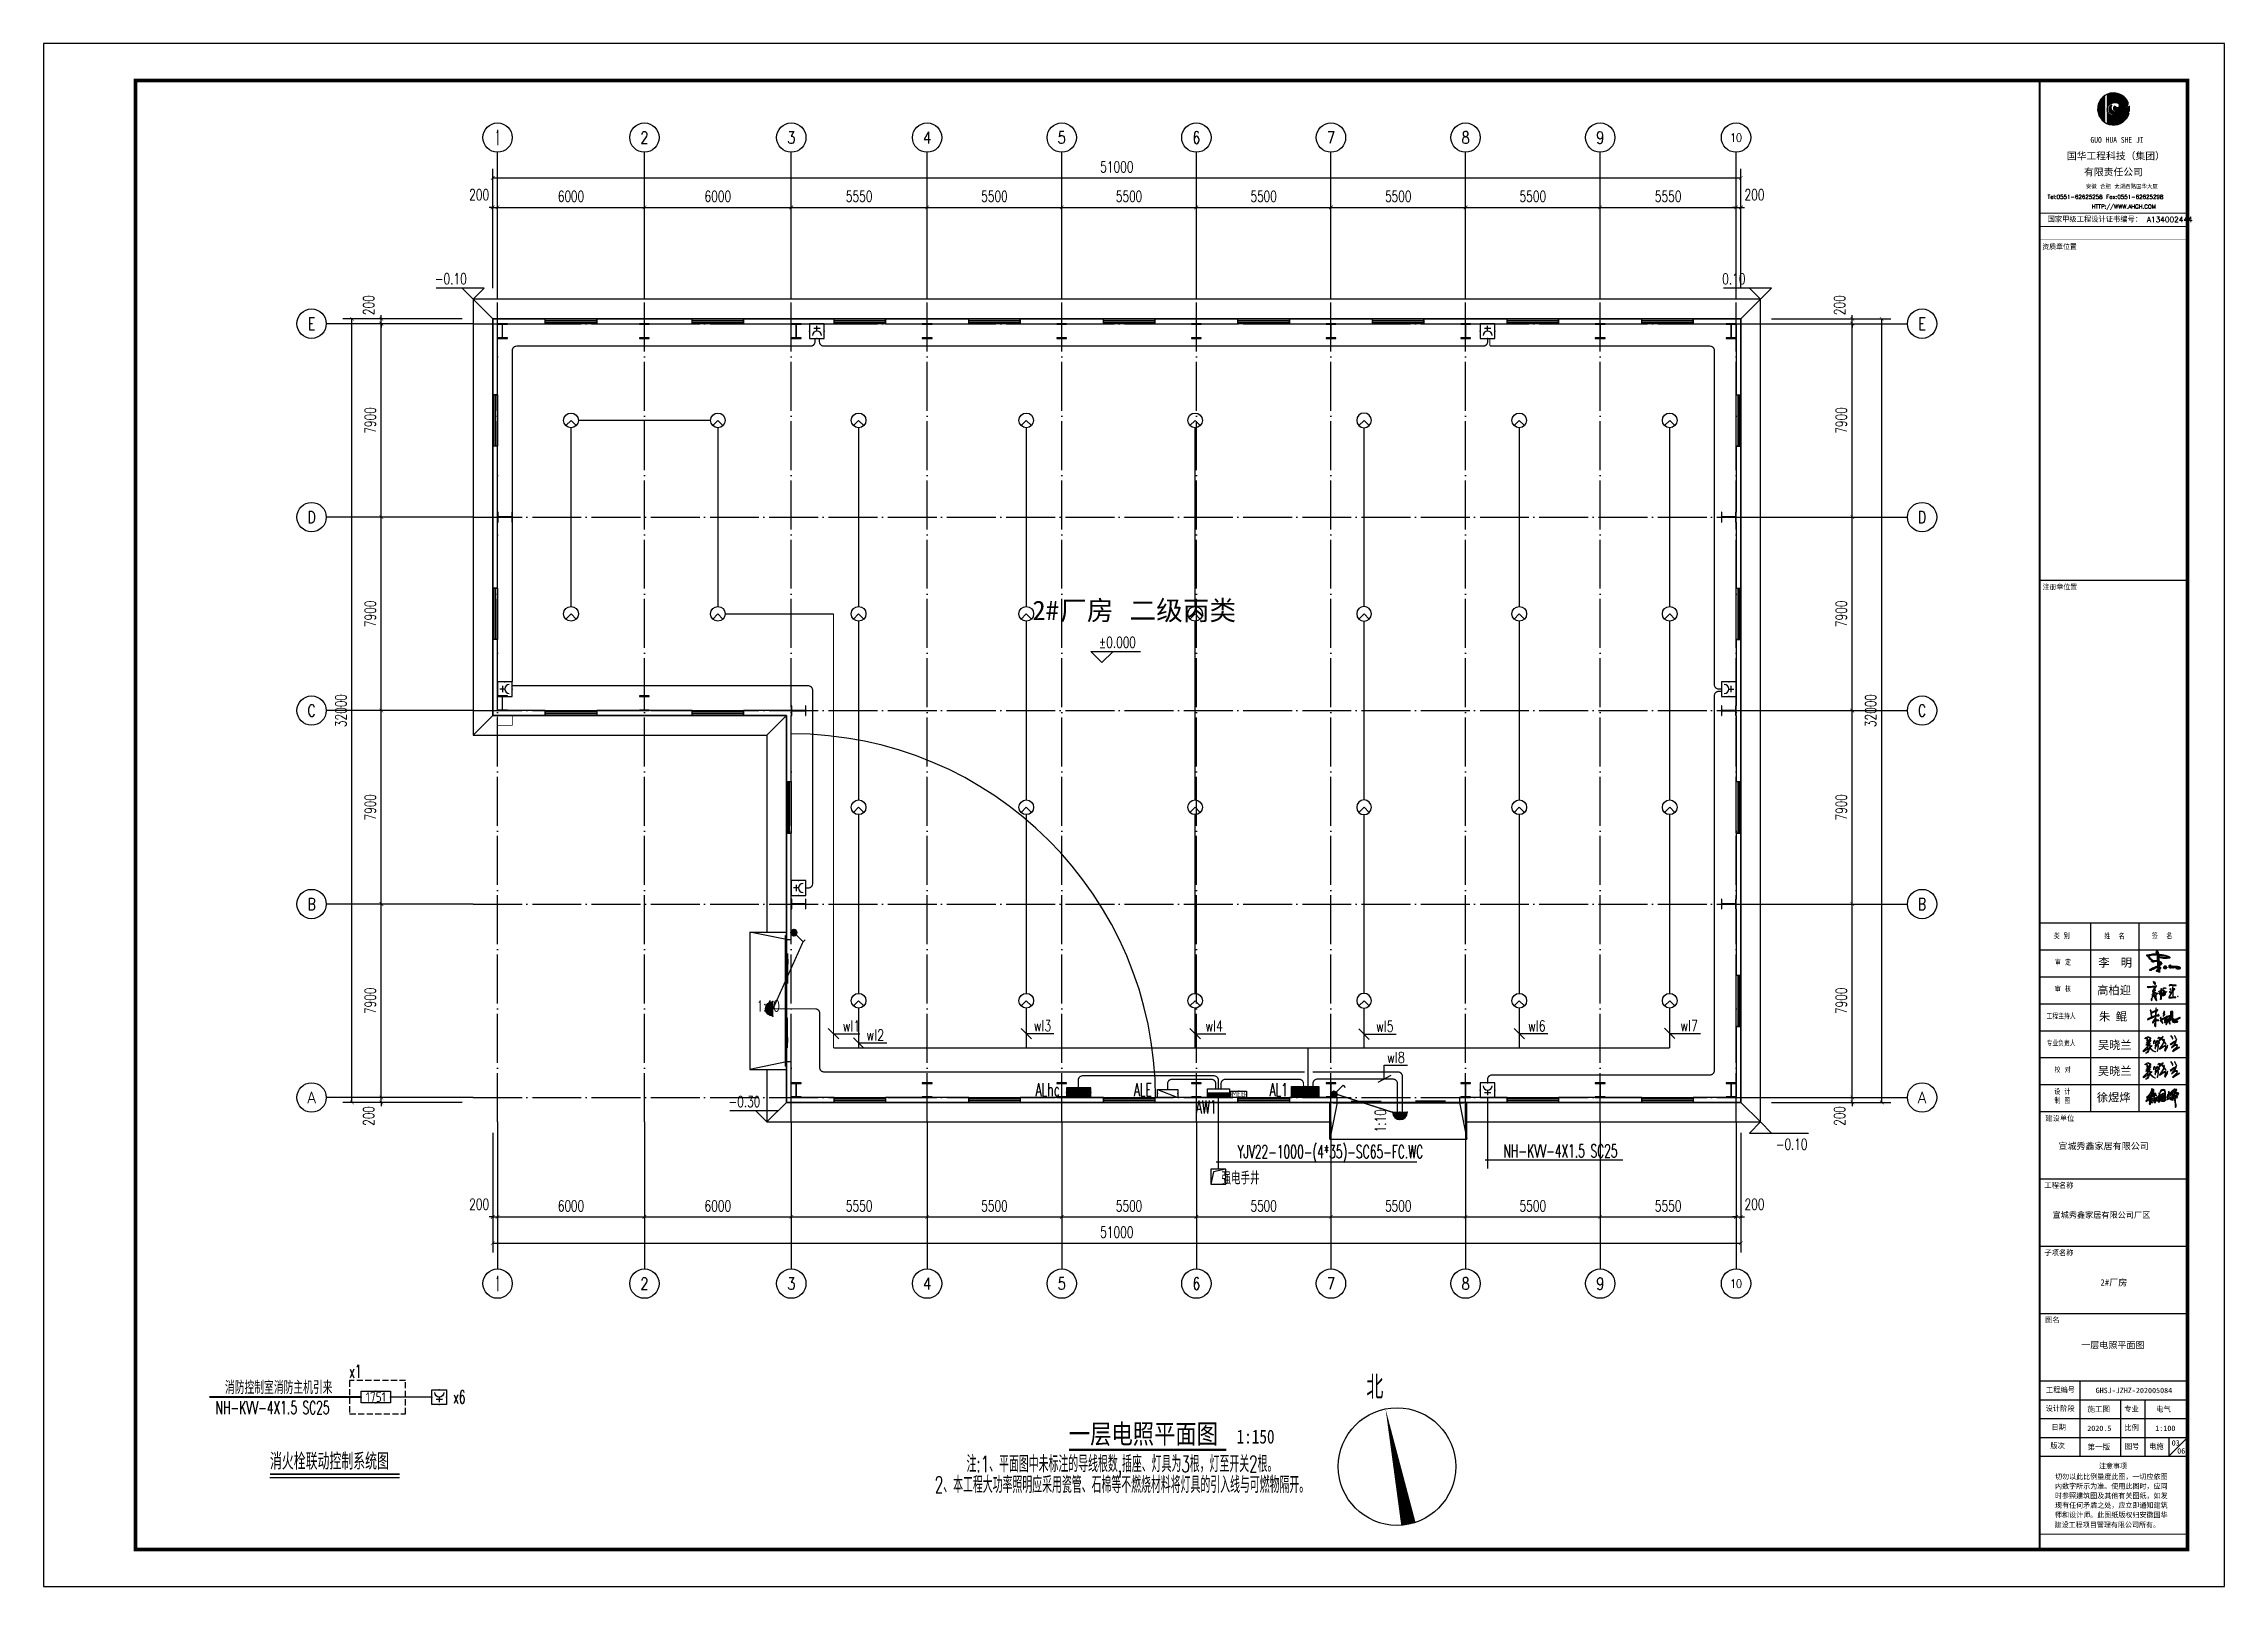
# Model space of a CAD drawing. Extents: x 1162612 to 1711260, y -157368 to 197905.
# Drawn here: x 1604543 to 1693643, y 41451 to 104451 of the extents above; entities that cross this region are included whole.
import ezdxf
from ezdxf.enums import TextEntityAlignment as Align

# ---------------------------------------------------------------- set-up
doc = ezdxf.new("R2010")
doc.units = 0
doc.header["$LTSCALE"] = 1000
doc.header["$MEASUREMENT"] = 0
for name, pattern in [('CONTINOUS', [0]), ('DASH', [0.35, 0.25, -0.1]), ('DOTE', [2.42, 2, -0.2, 0.02, -0.2])]:
    doc.linetypes.add(name, pattern=pattern)
doc.layers.get('0').update_dxf_attribs({"linetype": 'CONTINUOUS'})
doc.layers.get('DEFPOINTS').update_dxf_attribs({"linetype": 'CONTINUOUS'})
for name, color, linetype in [('1', 7, 'CONTINUOUS'), ('AXIS', 3, 'CONTINUOUS'), ('AXIS_TEXT', 7, 'CONTINUOUS'), ('COLUMN', 99, 'CONTINUOUS'), ('DIM-照明', 4, 'CONTINUOUS'), ('DIM_ELEV', 3, 'CONTINUOUS'), ('DIM_SYMB', 3, 'CONTINUOUS'), ('DOTE', 1, 'DOTE'), ('DOTLN', 2, 'CONTINUOUS'), ('EQUIP-消防', 3, 'CONTINUOUS'), ('EQUIP-照明', 3, 'CONTINUOUS'), ('EQUIP-箱柜', 3, 'CONTINUOUS'), ('EQUIP_标注', 4, 'CONTINUOUS'), ('GROUND', 2, 'CONTINUOUS'), ('PP-PM-TK', 7, 'CONTINUOUS'), ('PUB_TEXT', 7, 'CONTINUOUS'), ('PUB_TITLE', 4, 'CONTINUOUS'), ('STAIR', 2, 'CONTINUOUS'), ('TEL_SYMB', 3, 'CONTINUOUS'), ('TEL_TEXT', 7, 'CONTINUOUS'), ('WALL', 9, 'CONTINUOUS'), ('WINDOW', 99, 'CONTINUOUS'), ('WIRE-照明', 1, 'CONTINUOUS'), ('签名', 255, 'CONTINUOUS')]:
    doc.layers.add(name, color=color, linetype=linetype)
doc.styles.add('-黑体', font='simhei.ttf', dxfattribs={"width": 0.8})
doc.styles.add('_TCH_AXIS', font='COMPLEX', dxfattribs={"bigfont": 'GBCBIG'})
doc.styles.add('_TCH_DIM', font='SIMPLEX', dxfattribs={"bigfont": 'GBCBIG'})
doc.styles.add('_TCH_DYN', font='')
doc.styles.add('_TCH_LABEL', font='COMPLEX', dxfattribs={"bigfont": 'GBCBIG'})
doc.styles.add('_TEL_DIM', font='SIMPLEX', dxfattribs={"width": 0.8, "height": 3.5, "bigfont": 'HZTXT'})
doc.styles.add('COMPLEX', font='COMPLEX')
doc.styles.add('DIM_FONT', font='SIMPLEX', dxfattribs={"width": 0.7, "bigfont": 'GBCBIG'})
doc.styles.get("Standard").update_dxf_attribs({"font": 'gbenor.shx', "bigfont": 'gbcbig.shx'})
doc.styles.add('STY53', font='COMPLEX', dxfattribs={"width": 0.6, "bigfont": 'HZTXT'})
doc.styles.add('STYLE1', font='simhei.ttf', dxfattribs={"width": 0.8})
doc.styles.add('TQ', font='txt.shx', dxfattribs={"width": 0.8, "bigfont": 'hztxt.shx'})
doc.styles.add('新宋体', font='', dxfattribs={"width": 0.8})
doc.styles.get('_TCH_DYN').set_extended_font_data('SimSun')
doc.styles.get('新宋体').set_extended_font_data('NSimSun')
doc.dimstyles.new('DIMN150', dxfattribs={"dimscale": 1.5, "dimtxt": 300, "dimasz": 100, "dimexe": 250, "dimexo": 300, "dimgap": 150, "dimtad": 1, "dimdec": 0, "dimzin": 0, "dimtxsty": 'DIM_FONT', "dimblk": 'ARCHTICK', "dimcen": 0.09, "dimclrt": 7, "dimazin": 3, "dimtfac": 1, "dimtdec": 0, "dimtix": 1, "dimtmove": 0, "dimatfit": 3, "dimtolj": 1, "dimtzin": 0})

msp = doc.modelspace()

# ---------------------------------------------------------------- texts
at = {"layer": 'DIM-照明', "color": 7, "style": '_TEL_DIM', "width": 0.752941}
for s, p in [('wl1', (1637196, 64110)), ('wl2', (1638165, 63739)), ('wl3', (1644997, 64122)), ('wl4', (1652010, 64111)), ('wl5', (1658983, 64094)), ('wl6', (1665193, 64116)), ('wl7', (1671419, 64127)), ('wl8', (1659437, 62825))]:
    msp.add_text(s, height=446.2, dxfattribs=at).set_placement(p)
at = {"layer": 'PUB_TEXT', "color": 2}
for s, height, style, p in [('国华工程科技（集团）', 286, '-黑体', (1687208, 99724)), ('有限责任公司', 286, '-黑体', (1687911, 99067)), ('Tel:0551-62625258 Fax:0551-62625298', 165, 'TQ', (1686421, 98112)), ('安徽', 165, 'TQ', (1687981, 98526)), ('合肥', 165, 'TQ', (1688563, 98526)), ('太湖西路国华大厦', 165, 'TQ', (1689145, 98526)), ('国家甲级工程设计证书编号： A134002444', 220, 'TQ', (1686420, 97159)), ('    HTTP://WWW.AHGH.COM', 165, 'TQ', (1687581, 97715)), ('资质章位置', 209, 'TQ', (1686201, 96036)), ('注册章位置', 209, 'TQ', (1686216, 82144)), ('建设单位', 220, 'TQ', (1686327, 60438)), ('工程名称', 220, 'TQ', (1686290, 57697)), ('子项名称', 220, 'TQ', (1686290, 54947)), ('图名', 220, 'TQ', (1686317, 52204)), ('工程编号', 220, 'TQ', (1686351, 49346)), ('设计阶段', 220, 'TQ', (1686336, 48591)), ('专业', 220, 'TQ', (1689553, 48573)), ('版次', 220, 'TQ', (1686533, 47066)), ('日期', 220, 'TQ', (1686576, 47821)), ('比例', 220, 'TQ', (1689553, 47803)), ('图号', 220, 'TQ', (1689577, 47041)), ('电施', 220, 'TQ', (1690563, 47040)), ('注意事项', 213, 'TQ', (1688517, 46242)), ('切勿以此比例量度此图，一切应依图', 212.96, 'TQ', (1686724, 45806)), ('内数字所示为准。使用此图时，应同', 212.96, 'TQ', (1686724, 45417)), ('现有任何矛盾之处，应立即通知建筑', 212.96, 'TQ', (1686724, 44636)), ('时参照建筑图及其他有关图纸，如发', 212.96, 'TQ', (1686724, 45027)), ('建设工程项目管理有限公司所有。', 212.96, 'TQ', (1686704, 43840)), ('师和设计师。此图纸版权归安徽国华', 212.96, 'TQ', (1686724, 44246))]:
    msp.add_text(s, height=height, dxfattribs=dict(at, style=style)).set_placement(p)
at = {"layer": 'PUB_TEXT', "color": 2, "style": 'STYLE1', "width": 0.8}
msp.add_text('GUO HUA SHE JI', height=237.6, dxfattribs=at).set_placement((1688170, 100402))
at = {"layer": 'PUB_TEXT', "style": '_TCH_DIM'}
msp.add_text('北', height=965, dxfattribs=at).set_placement((1658587, 49099))
at = {"layer": 'PUB_TEXT', "color": 2, "char_height": 220, "width": 1847.81, "attachment_point": 1, "style": 'TQ'}
for s, insert in [('类 别', (1686675, 68111)), ('姓  名', (1688737, 68103)), ('签  名', (1690686, 68112)), ('审 定', (1686723, 67033)), ('审 核', (1686721, 65943)), ('工程主持人', (1686378, 64834)), ('专业负责人', (1686377, 63730)), ('校 对', (1686706, 62647)), ('设 计 \\P制 图', (1686699, 61753))]:
    msp.add_mtext(s, dxfattribs=dict(at, insert=insert))
at = {"layer": 'PUB_TITLE', "color": 255, "style": '-黑体'}
for s, height, p in [('宣城秀鑫家居有限公司', 264, (1686860, 59299)), ('宣城秀鑫家居有限公司厂区', 237.6, (1686622, 56499)), ('2#厂房', 264, (1688579, 53729)), ('GHSJ-JZHZ-202005084', 220, (1688382, 49342)), ('施工图', 220, (1688048, 48580)), ('电气', 220, (1690845, 48580)), ('2020.5', 220, (1688040, 47794)), ('第一版', 220, (1688052, 47033)), ('1:100', 220, (1690819, 47795)), ('03', 220, (1691490, 47199)), ('06', 220, (1691717, 46873))]:
    msp.add_text(s, height=height, dxfattribs=at).set_placement(p)
at = {"layer": 'PUB_TITLE', "color": 6, "style": '-黑体'}
msp.add_text('一层电照平面图', height=264, dxfattribs=at).set_placement((1687793, 51173))
at = {"layer": 'TEL_TEXT', "color": 1, "style": '新宋体', "width": 0.8}
for s, height, p in [('一层电照平面图', 797.5, (1646432, 47281)), ('1:150', 569.6, (1653286, 47281))]:
    msp.add_text(s, height=height, dxfattribs=at).set_placement(p)
at = {"layer": 'TEL_TEXT'}
msp.add_text('消火栓联动控制系统图', height=675.2, dxfattribs=at).set_placement((1613791, 46218))
at = {"layer": 'WIRE-照明', "color": 3, "linetype": 'CONTINUOUS', "style": 'STY53', "width": 0.6}
for s, height, p in [('ALhc', 532.2, (1645565, 61734)), ('ALE', 532.2, (1649453, 61734)), ('AL1', 532.2, (1655007, 61734)), ('AW1', 532.2, (1652047, 61031)), ('YJV22-1000-(4*35)-SC65-FC.WC', 532.22, (1657115, 59161)), ('NH-KVV-4X1.5 SC25', 532.22, (1666520, 59233)), ('强电手井', 518.4, (1653444, 58147)), ('消防控制室消防主机引来', 532.22, (1614148, 49602)), ('x1', 532.2, (1617280, 50237)), ('NH-KVV-4X1.5 SC25', 532.22, (1613898, 48752)), ('x6', 532.2, (1621533, 49182)), ('注:1、平面图中未标注的导线根数,插座、灯具为3根，灯至开关2根。', 673.44, (1648602, 46385)), ('2、本工程大功率照明应采用瓷管、石棉等不燃烧材料将灯具的引入线与可燃物隔开。', 673.44, (1648602, 45636))]:
    msp.add_text(s, height=height, dxfattribs=at).set_placement(p, align=Align.MIDDLE)
at = {"layer": '签名', "linetype": 'CONTINUOUS', "style": '-黑体'}
for s, p in [('李  明', (1688493, 66755)), ('高柏迎', (1688448, 65626)), ('朱 鲲', (1688520, 64555)), ('吴晓兰', (1688475, 63391)), ('吴晓兰', (1688475, 62327)), ('徐煜烨', (1688430, 61249))]:
    msp.add_text(s, height=336.6, dxfattribs=at).set_placement(p)

# ---------------------------------------------------------------- blocks, each defined once
blk = doc.blocks.new('$EQUIP$00002656')
for p, q in [((-0.5, 1), (-0.5, 0)), ((0.5, 1), (-0.5, 1)), ((-0.5, 0), (0.5, 0)), ((-0.22, 0.33), (0.22, 0.33)), ((0, 0.5), (0, 0.15)), ((0.5, 0), (0.5, 1))]:
    blk.add_line(p, q)
at = {"const_width": 0.04}
blk.add_lwpolyline([(-0.5, 1), (0.5, 1), (0.5, 0), (-0.5, 0), (-0.5, 1), (0.5, 1)], dxfattribs=at)
blk.add_arc((0, 0.8), 0.3, 180, 0)
for p in [(-0.5, 0.5), (0, 1), (0, 0), (0.5, 0.5)]:
    blk.add_point(p)
at = {"color": 7, "flags": 1}
blk.add_attdef('B', text='', height=0.4, dxfattribs=at).set_placement((0.76, 0.29), align=Align.MIDDLE_CENTER)
blk = doc.blocks.new('$EQUIP$00002700')
for p, q in [((-0.75, 0.6), (-0.75, 0)), ((0.75, 0.6), (-0.75, 0.6)), ((-0.75, 0), (0.75, 0)), ((0.75, 0), (0.75, 0.6))]:
    blk.add_line(p, q)
at = {"const_width": 0.04}
blk.add_lwpolyline([(-0.75, 0.6), (-0.75, 0), (0.75, 0), (0.75, 0.6), (-0.75, 0.6), (-0.75, 0)], dxfattribs=at)
for p in [(-0.75, 0.3), (0, 0.6), (0, 0), (0.75, 0.3)]:
    blk.add_point(p)
at = {"color": 7}
blk.add_attdef('$TEXT$', text='', height=0.5, dxfattribs=at).set_placement((0, 0.3), align=Align.MIDDLE_CENTER)
blk = doc.blocks.new('*U40')
at = {"layer": 'PP-PM-TK', "color": 1}
for points in [[(-734, 26), (-725, -117), (-725, 92)], [(-725, 92), (-715, -155), (-715, 168)], [(-725, -117), (-725, 92), (-715, -155)], [(-715, 168), (-689, -255), (-689, 245)], [(-715, -155), (-715, 168), (-689, -255)], [(-689, 245), (-669, -296), (-669, 303)], [(-689, -255), (-689, 245), (-669, -296)], [(-669, 303), (-627, -384), (-627, 377)], [(-669, -296), (-669, 303), (-627, -384)], [(-627, 377), (-598, -422), (-598, 427)], [(-627, -384), (-627, 377), (-598, -422)], [(-598, 427), (-540, -498), (-540, 493)], [(-598, -422), (-598, 427), (-540, -498)], [(-540, 493), (-504, -531), (-504, 535)], [(-540, -498), (-540, 493), (-504, -531)], [(-504, 535), (-434, -593), (-434, 589)], [(-504, -531), (-504, 535), (-434, -593)], [(-434, 589), (-390, -619), (-390, 622)], [(-434, -593), (-434, 589), (-390, -619)], [(-390, 622), (-310, -666), (-310, 662)], [(-390, -619), (-390, 622), (-310, -666)], [(-310, 662), (-302, -669), (-302, 667)], [(-310, -666), (-310, 662), (-302, -669)], [(-302, 667), (-300, 1), (-300, 667)], [(-300, 667), (-299, 9), (-299, 668)], [(-299, 668), (-289, 51), (-289, 673)], [(-289, 673), (-287, 62), (-287, 674)], [(-287, 674), (-274, 89), (-274, 680)], [(-274, 680), (-262, 115), (-262, 686)], [(-262, 686), (-255, 126), (-255, 688)], [(-262, 686), (-262, 115), (-262, 686)], [(-255, 688), (-231, 157), (-231, 695)], [(-231, 695), (-227, 163), (-227, 696)], [(-227, 696), (-222, 168), (-222, 697)], [(-222, 697), (-221, 168), (-221, 697)], [(-222, 3), (-221, -43), (-221, 4)], [(-221, 697), (-215, 174), (-215, 699)], [(-221, 4), (-215, -82), (-215, 32)], [(-221, -43), (-221, 4), (-215, -82)], [(-215, 699), (-211, 177), (-211, 700)], [(-215, 32), (-211, -92), (-211, 48)], [(-215, -82), (-215, 32), (-211, -92)], [(-211, 700), (-202, 186), (-202, 703)], [(-211, 48), (-202, -118), (-202, 68)], [(-211, -92), (-211, 48), (-202, -118)], [(-202, 703), (-199, 188), (-199, 704)], [(-202, 68), (-199, -122), (-199, 73)], [(-202, -118), (-202, 68), (-199, -122)], [(-199, 704), (-185, 201), (-185, 708)], [(-199, 73), (-185, -143), (-185, 93)], [(-199, -122), (-199, 73), (-185, -143)], [(-185, 708), (-183, 203), (-183, 708)], [(-185, 93), (-183, -145), (-183, 96)], [(-185, -143), (-185, 93), (-183, -145)], [(-183, 708), (-179, 206), (-179, 709)], [(-183, 96), (-179, -149), (-179, 100)], [(-183, -145), (-183, 96), (-179, -149)], [(-179, 709), (-176, 208), (-176, 710)], [(-179, 100), (-176, -152), (-176, 103)], [(-179, -149), (-179, 100), (-176, -152)], [(-176, 710), (-175, 208), (-175, 710)], [(-176, 103), (-175, -153), (-175, 104)], [(-176, -152), (-176, 103), (-175, -153)], [(-175, 710), (-163, 216), (-163, 714)], [(-175, 104), (-163, -165), (-163, 116)], [(-175, -153), (-175, 104), (-163, -165)], [(-163, 714), (-142, 228), (-142, 719)], [(-163, 116), (-142, -181), (-142, 137)], [(-163, -165), (-163, 116), (-142, -181)], [(-142, 719), (-124, 239), (-124, 724)], [(-142, 137), (-124, -195), (-124, 151)], [(-142, -181), (-142, 137), (-124, -195)], [(-124, 724), (-123, 240), (-123, 724)], [(-124, 151), (-123, -196), (-123, 152)], [(-124, -195), (-124, 151), (-123, -196)], [(-123, 724), (-122, 240), (-122, 724)], [(-123, 152), (-122, -196), (-122, 153)], [(-123, -196), (-123, 152), (-122, -196)], [(-122, 724), (-114, 243), (-114, 725)], [(-122, 153), (-114, -202), (-114, 157)], [(-122, -196), (-122, 153), (-114, -202)], [(-114, 725), (-112, 244), (-112, 725)], [(-114, 157), (-112, 107), (-112, 158)], [(-114, -202), (-114, 87), (-112, -204)], [(-112, 725), (-112, 244), (-112, 725)], [(-112, 725), (-111, 244), (-111, 725)], [(-112, 158), (-111, 117), (-111, 159)], [(-112, 158), (-112, 108), (-112, 158)], [(-112, -204), (-112, 45), (-112, -204)], [(-112, -204), (-112, 42), (-111, -204)], [(-111, 725), (-110, 245), (-110, 725)], [(-111, 159), (-110, 119), (-110, 159)], [(-111, -204), (-111, 38), (-110, -205)], [(-110, 725), (-105, 247), (-105, 725)], [(-110, 159), (-105, 131), (-105, 162)], [(-110, -205), (-110, 34), (-105, -208)], [(-105, 725), (-102, 248), (-102, 726)], [(-105, 162), (-102, 135), (-102, 164)], [(-105, -208), (-105, 12), (-102, -210)], [(-102, 726), (-101, 249), (-101, 726)], [(-102, 164), (-101, 137), (-101, 165)], [(-101, 726), (-95, 251), (-95, 726)], [(-101, 165), (-95, 145), (-95, 166)], [(-95, 726), (-89, 254), (-89, 727)], [(-95, 166), (-89, 151), (-89, 167)], [(-89, 727), (-85, 255), (-85, 727)], [(-85, 727), (-83, 256), (-83, 727)], [(-83, 727), (-79, 257), (-79, 727)], [(-79, 727), (-59, 265), (-59, 729)], [(-59, 729), (-54, 267), (-54, 729)], [(-54, 729), (-45, 270), (-45, 730)], [(-45, 730), (-34, 272), (-34, 731)], [(-34, 731), (-28, 273), (-28, 731)], [(-28, 731), (-19, 276), (-19, 732)], [(-19, 732), (-12, 276), (-12, 732)], [(-12, 732), (-10, 277), (-10, 732)], [(-12, 25), (-10, 11), (-10, 47)], [(-10, 732), (-10, 277), (-10, 732)], [(-10, 732), (-9, 277), (-9, 732)], [(-10, 47), (-9, 4), (-9, 50)], [(-10, 11), (-10, 47), (-10, 10)], [(-10, 47), (-10, 10), (-10, 47)], [(-10, 10), (-10, 47), (-9, 4)], [(-9, 732), (-4, 277), (-4, 733)], [(-9, 50), (-4, -7), (-4, 68)], [(-9, 4), (-9, 50), (-4, -7)], [(-4, 733), (-3, 277), (-3, 733)], [(-4, 68), (-3, -8), (-3, 69)], [(-4, -7), (-4, 68), (-3, -8)], [(-3, 733), (2, 278), (2, 733)], [(-3, 69), (2, -19), (2, 80)], [(-3, -8), (-3, 69), (2, -19)], [(2, 733), (7, 279), (7, 734)], [(2, 80), (7, -24), (7, 87)], [(2, -19), (2, 80), (7, -24)], [(7, 734), (16, 280), (16, 734)], [(7, 87), (16, -35), (16, 98)], [(7, -24), (7, 87), (16, -35)], [(16, 280), (16, 734), (18, 279)], [(16, 734), (18, 279), (18, 734)], [(16, 98), (18, -37), (18, 100)], [(16, -35), (16, 98), (18, -37)], [(18, 279), (18, 734), (21, 279)], [(18, 100), (21, -39), (21, 103)], [(18, -37), (18, 100), (21, -39)], [(21, 279), (21, 734), (28, 279)], [(21, 103), (28, -45), (28, 111)], [(21, -39), (21, 103), (28, -45)], [(28, 279), (28, 733), (30, 279)], [(28, 111), (30, -46), (30, 113)], [(28, -45), (28, 111), (30, -46)], [(30, 279), (30, 733), (40, 278)], [(30, 113), (40, -53), (40, 121)], [(30, -46), (30, 113), (40, -53)], [(40, 278), (40, 732), (44, 278)], [(40, 121), (44, -56), (44, 124)], [(40, -53), (40, 121), (44, -56)], [(44, 278), (44, 731), (58, 277)], [(44, 124), (58, -63), (58, 135)], [(44, -56), (44, 124), (58, -63)], [(58, 277), (58, 730), (69, 276)], [(58, -63), (58, 135), (69, -69)], [(69, 276), (69, 728), (70, 276)], [(69, -69), (69, 126), (70, -69)], [(70, 276), (70, 728), (84, 275)], [(70, -69), (70, 125), (84, -74)], [(84, 275), (84, 726), (85, 275)], [(84, -74), (84, 113), (85, -74)], [(85, 275), (85, 726), (108, 274)], [(85, -74), (85, 112), (108, -81)], [(108, 274), (108, 723), (108, 274)], [(108, 274), (108, 723), (108, 274)], [(108, 274), (108, 723), (109, 274)], [(108, -81), (108, 88), (108, -82)], [(108, -82), (108, 87), (108, -82)], [(108, -82), (108, 87), (109, -82)], [(109, 274), (109, 723), (112, 273)], [(109, -82), (109, 87), (112, -82)], [(112, 273), (112, 723), (135, 270)], [(112, -82), (112, 84), (135, -86)], [(135, 270), (135, 720), (147, 269)], [(135, -86), (135, 66), (147, -88)], [(147, 269), (147, 719), (152, 268)], [(147, -88), (147, 62), (152, -88)], [(152, 268), (152, 718), (152, 268)], [(152, 268), (152, 718), (159, 268)], [(152, -88), (152, 60), (152, -89)], [(152, -89), (152, 60), (159, -89)], [(159, 268), (159, 717), (160, 267)], [(159, -89), (159, 59), (160, -89)], [(160, 267), (160, 717), (164, 267)], [(160, -89), (160, 59), (164, -89)], [(164, 267), (164, 716), (171, 265)], [(164, -89), (164, 59), (171, -89)], [(171, 265), (171, 713), (179, 263)], [(171, 58), (179, -90), (179, 60)], [(171, -89), (171, 58), (179, -90)], [(179, 263), (179, 711), (185, 262)], [(179, 60), (185, -90), (185, 61)], [(179, -90), (179, 60), (185, -90)], [(185, 262), (185, 709), (191, 261)], [(185, 61), (191, -90), (191, 62)], [(191, 261), (191, 707), (207, 254)], [(191, 62), (207, -89), (207, 65)], [(207, 254), (207, 702), (209, 253)], [(207, 65), (209, -89), (209, 66)], [(209, 253), (209, 701), (217, 250)], [(209, 66), (217, -89), (217, 70)], [(217, 250), (217, 698), (225, 244)], [(217, 70), (225, -89), (225, 75)], [(225, 244), (225, 696), (243, 230)], [(225, 75), (243, -87), (243, 86)], [(243, 230), (243, 690), (246, 228)], [(243, 86), (246, -86), (246, 91)], [(246, 228), (246, 689), (248, 227)], [(246, 91), (248, -86), (248, 93)], [(248, 227), (248, 688), (249, 226)], [(248, 93), (249, -86), (249, 94)], [(249, 226), (249, 688), (255, 216)], [(249, 94), (255, -86), (255, 102)], [(255, 216), (255, 686), (266, 199)], [(255, 102), (266, -84), (266, 117)], [(266, 199), (266, 682), (270, 192)], [(266, 117), (270, -84), (270, 133)], [(270, 192), (270, 681), (276, 155)], [(270, 133), (276, -83), (276, 155)], [(569, -14), (588, -190), (588, 2)], [(588, 2), (593, -187), (593, 6)], [(593, 6), (610, -177), (610, 20)], [(610, 20), (616, -173), (616, 25)], [(616, 25), (618, -171), (618, 27)], [(618, 27), (637, -159), (637, 43)], [(637, 43), (643, -155), (643, 48)], [(643, 48), (653, -148), (653, 57)], [(653, 57), (662, -142), (662, 66)], [(662, 66), (664, -140), (664, 68)], [(664, 68), (683, -126), (683, 86)], [(683, 86), (711, -105), (711, 112)], [(711, 112), (724, -95), (724, 124)], [(-302, -669), (-302, -30), (-300, -669)], [(-300, -669), (-300, -43), (-299, -670)], [(-299, -670), (-299, -61), (-289, -673)], [(-289, -673), (-289, -97), (-287, -674)], [(-287, -674), (-287, -102), (-274, -679)], [(-274, -679), (-274, -130), (-262, -683)], [(-262, -683), (-262, -150), (-262, -683)], [(-262, -683), (-262, -150), (-255, -686)], [(-255, -686), (-255, -162), (-231, -694)], [(-231, -694), (-231, -192), (-227, -695)], [(-227, -695), (-227, -195), (-222, -697)], [(-222, -697), (-222, -201), (-221, -697)], [(-221, -697), (-221, -201), (-215, -699)], [(-215, -699), (-215, -207), (-211, -701)], [(-211, -701), (-211, -210), (-202, -704)], [(-202, -704), (-202, -219), (-199, -705)], [(-199, -705), (-199, -222), (-185, -710)], [(-185, -710), (-185, -235), (-183, -711)], [(-183, -711), (-183, -237), (-179, -712)], [(-179, -712), (-179, -241), (-176, -713)], [(-176, -713), (-176, -244), (-175, -713)], [(-175, -713), (-175, -244), (-163, -715)], [(-163, -715), (-163, -252), (-142, -718)], [(-142, -718), (-142, -265), (-124, -721)], [(-124, -721), (-124, -276), (-123, -721)], [(-123, -721), (-123, -277), (-122, -721)], [(-122, -721), (-122, -277), (-114, -722)], [(-114, -722), (-114, -282), (-112, -723)], [(-112, -723), (-112, -284), (-112, -723)], [(-112, -723), (-112, -284), (-111, -723)], [(-111, -723), (-111, -284), (-110, -723)], [(-110, -723), (-110, -285), (-105, -724)], [(-105, -724), (-105, -287), (-102, -724)], [(-102, -210), (-102, -2), (-101, -212)], [(-102, -724), (-102, -288), (-101, -724)], [(-101, -212), (-101, -5), (-95, -215)], [(-101, -724), (-101, -289), (-95, -725)], [(-95, -215), (-95, -17), (-89, -219)], [(-95, -725), (-95, -291), (-89, -726)], [(-89, -219), (-89, -28), (-85, -222)], [(-89, -726), (-89, -294), (-85, -727)], [(-85, -222), (-85, -35), (-83, -223)], [(-85, -727), (-85, -295), (-83, -727)], [(-83, -223), (-83, -39), (-79, -226)], [(-83, -727), (-83, -296), (-79, -727)], [(-79, -226), (-79, -46), (-59, -239)], [(-79, -727), (-79, -298), (-59, -730)], [(-59, -239), (-59, -68), (-54, -241)], [(-59, -730), (-59, -306), (-54, -731)], [(-54, -241), (-54, -73), (-45, -246)], [(-54, -731), (-54, -308), (-45, -732)], [(-45, -246), (-45, -83), (-34, -252)], [(-45, -732), (-45, -312), (-34, -734)], [(-34, -252), (-34, -91), (-28, -254)], [(-28, -254), (-28, -95), (-19, -259)], [(-19, -259), (-19, -101), (-12, -263)], [(-12, -263), (-12, -106), (-10, -264)], [(-10, -264), (-10, -108), (-10, -264)], [(-10, -264), (-10, -108), (-9, -264)], [(-9, -264), (-9, -108), (-4, -267)], [(-4, -267), (-4, -111), (-3, -267)], [(-3, -267), (-3, -111), (2, -269)], [(2, -269), (2, -114), (7, -270)], [(7, -270), (7, -116), (16, -273)], [(16, -273), (16, -121), (18, -274)], [(18, -274), (18, -122), (21, -274)], [(21, -274), (21, -123), (28, -277)], [(28, -277), (28, -127), (30, -277)], [(30, -277), (30, -128), (40, -280)], [(40, -280), (40, -131), (44, -281)], [(44, -281), (44, -133), (58, -283)], [(58, -283), (58, -137), (69, -285)], [(69, -285), (69, -141), (70, -285)], [(70, -285), (70, -141), (84, -288)], [(84, -288), (84, -144), (85, -288)], [(85, -288), (85, -144), (108, -289)], [(108, -289), (108, -149), (108, -289)], [(108, -289), (108, -149), (108, -289)], [(108, -289), (108, -149), (109, -289)], [(109, -289), (109, -150), (112, -289)], [(112, -289), (112, -150), (135, -291)], [(135, -291), (135, -153), (147, -291)], [(147, -291), (147, -154), (152, -291)], [(152, -291), (152, -155), (152, -291)], [(152, -291), (152, -155), (159, -292)], [(152, -344), (152, -716), (152, -344)], [(152, -344), (159, -714), (159, -344)], [(159, -292), (159, -155), (160, -292)], [(159, -344), (160, -714), (160, -344)], [(160, -292), (160, -156), (164, -292)], [(160, -344), (164, -713), (164, -344)], [(164, -292), (164, -156), (171, -292)], [(164, -344), (171, -711), (171, -344)], [(171, -292), (171, -156), (179, -293)], [(171, -344), (179, -709), (179, -343)], [(179, -343), (185, -707), (185, -343)], [(185, -343), (191, -706), (191, -343)], [(191, -343), (207, -702), (207, -342)], [(207, -156), (209, -291), (209, -156)], [(207, -342), (209, -701), (209, -342)], [(209, -156), (217, -291), (217, -155)], [(209, -342), (217, -699), (217, -342)], [(217, -155), (225, -290), (225, -155)], [(217, -342), (225, -697), (225, -341)], [(225, -155), (243, -289), (243, -153)], [(225, -341), (243, -693), (243, -340)], [(243, -153), (246, -289), (246, -153)], [(243, -340), (246, -692), (246, -340)], [(246, -153), (248, -289), (248, -153)], [(246, -340), (248, -692), (248, -340)], [(248, -153), (249, -289), (249, -153)], [(248, -340), (249, -691), (249, -340)], [(249, -153), (255, -289), (255, -152)], [(249, -340), (255, -688), (255, -339)], [(255, -152), (266, -288), (266, -150)], [(255, -339), (266, -683), (266, -338)], [(266, -150), (270, -288), (270, -150)], [(266, -338), (270, -681), (270, -338)], [(270, -150), (276, -288), (276, -149)], [(270, -338), (276, -678), (276, -337)], [(276, -149), (283, -287), (283, -147)], [(276, -337), (283, -675), (283, -337)], [(283, -147), (296, -287), (296, -145)], [(283, -337), (296, -669), (296, -335)], [(296, -145), (302, -286), (302, -144)], [(296, -335), (302, -666), (302, -335)], [(302, -144), (307, -286), (307, -143)], [(302, -335), (307, -664), (307, -334)], [(307, -143), (311, -285), (311, -142)], [(307, -334), (311, -662), (311, -334)], [(311, -142), (341, -281), (341, -133)], [(311, -334), (341, -648), (341, -328)], [(341, -133), (369, -276), (369, -125)], [(341, -328), (369, -634), (369, -323)], [(369, -125), (375, -275), (375, -123)], [(369, -323), (375, -631), (375, -322)], [(375, -123), (377, -275), (377, -123)], [(375, -322), (377, -631), (377, -322)], [(377, -123), (383, -273), (383, -121)], [(377, -322), (383, -626), (383, -320)], [(383, -121), (397, -269), (397, -115)], [(383, -320), (397, -616), (397, -316)], [(397, -115), (421, -264), (421, -104)], [(397, -316), (421, -598), (421, -309)], [(421, -104), (431, -261), (431, -100)], [(421, -309), (431, -591), (431, -307)], [(431, -100), (444, -256), (444, -94)], [(431, -307), (444, -581), (444, -303)], [(444, -94), (450, -254), (450, -91)], [(444, -303), (450, -576), (450, -300)], [(450, -91), (460, -250), (460, -87)], [(450, -300), (460, -569), (460, -297)], [(460, -87), (483, -242), (483, -74)], [(460, -297), (483, -552), (483, -288)], [(483, -74), (492, -239), (492, -68)], [(483, -288), (492, -546), (492, -285)], [(492, -68), (509, -231), (509, -58)], [(492, -68), (492, -239), (492, -68)], [(492, -284), (509, -527), (509, -278)], [(492, -285), (492, -545), (492, -284)], [(509, -58), (512, -229), (512, -56)], [(509, -278), (512, -524), (512, -277)], [(512, -56), (513, -229), (513, -55)], [(512, -277), (513, -522), (513, -276)], [(513, -55), (530, -221), (530, -43)], [(513, -276), (530, -504), (530, -269)], [(530, -43), (542, -215), (542, -35)], [(530, -269), (542, -491), (542, -263)], [(542, -35), (552, -210), (552, -28)], [(542, -263), (552, -480), (552, -258)], [(552, -28), (555, -209), (555, -25)], [(552, -258), (555, -476), (555, -257)], [(555, -25), (569, -201), (569, -14)], [(555, -257), (569, -461), (569, -251)], [(569, -251), (588, -440), (588, -242)], [(588, -242), (593, -432), (593, -239)], [(593, -239), (610, -405), (610, -232)], [(610, -232), (616, -395), (616, -229)], [(616, -229), (618, -391), (618, -228)], [(618, -228), (637, -360), (637, -219)], [(637, -219), (643, -350), (643, -217)], [(643, -217), (653, -334), (653, -212)], [(653, -212), (662, -318), (662, -207)], [(662, -207), (664, -312), (664, -206)], [(664, -206), (683, -260), (683, -197)], [(683, -260), (683, -197), (711, -183)]]:
    blk.add_solid(points, dxfattribs=at)
at = {"layer": 'PP-PM-TK', "color": 1, "extrusion": (0, 0, -1)}
for points in [[(302, -30), (302, 667), (300, 1)], [(300, 1), (300, 667), (299, 9)], [(299, 9), (299, 668), (289, 51)], [(289, 51), (289, 673), (287, 62)], [(287, 62), (287, 674), (274, 89)], [(274, 89), (274, 680), (262, 115)], [(262, 115), (262, 686), (262, 115)], [(262, 115), (262, 686), (255, 126)], [(255, 126), (255, 688), (231, 157)], [(231, 157), (231, 695), (227, 163)], [(227, 163), (227, 696), (222, 168)], [(222, 168), (222, 697), (221, 168)], [(221, 168), (221, 697), (215, 174)], [(215, 174), (215, 699), (211, 177)], [(211, 177), (211, 700), (202, 186)], [(202, 186), (202, 703), (199, 188)], [(199, 188), (199, 704), (185, 201)], [(185, 201), (185, 708), (183, 203)], [(183, 203), (183, 708), (179, 206)], [(179, 206), (179, 709), (176, 208)], [(176, 208), (176, 710), (175, 208)], [(175, 208), (175, 710), (163, 216)], [(163, 216), (163, 714), (142, 228)], [(142, 228), (142, 719), (124, 239)], [(124, 239), (124, 724), (123, 240)], [(123, 240), (123, 724), (122, 240)], [(122, 240), (122, 724), (114, 243)], [(114, 243), (114, 725), (112, 244)], [(114, 87), (114, 157), (112, 107)], [(114, 87), (112, -204), (112, 45)], [(112, 244), (112, 725), (112, 244)], [(112, 244), (112, 725), (111, 244)], [(112, 107), (112, 158), (112, 108)], [(112, 108), (112, 158), (111, 117)], [(112, 45), (112, -204), (112, 42)], [(112, 42), (111, -204), (111, 38)], [(111, 244), (111, 725), (110, 245)], [(111, 117), (111, 159), (110, 119)], [(111, 38), (110, -205), (110, 34)], [(110, 245), (110, 725), (105, 247)], [(110, 119), (110, 159), (105, 131)], [(110, 34), (105, -208), (105, 12)], [(105, 247), (105, 725), (102, 248)], [(105, 131), (105, 162), (102, 135)], [(105, 12), (102, -210), (102, -2)], [(102, 248), (102, 726), (101, 249)], [(102, 135), (102, 164), (101, 137)], [(101, 249), (101, 726), (95, 251)], [(101, 137), (101, 165), (95, 145)], [(95, 251), (95, 726), (89, 254)], [(95, 145), (95, 166), (89, 151)], [(89, 254), (89, 727), (85, 255)], [(89, 151), (89, 167), (85, 154)], [(89, 167), (85, 154), (85, 164)], [(85, 255), (85, 727), (83, 256)], [(85, 154), (85, 164), (83, 163)], [(83, 256), (83, 727), (79, 257)], [(79, 257), (79, 727), (59, 265)], [(59, 265), (59, 729), (54, 267)], [(54, 267), (54, 729), (45, 270)], [(45, 270), (45, 730), (34, 272)], [(34, 272), (34, 731), (28, 273)], [(28, 273), (28, 731), (19, 276)], [(19, 276), (19, 732), (12, 276)], [(12, 276), (12, 732), (10, 277)], [(10, 277), (10, 732), (10, 277)], [(10, 277), (10, 732), (9, 277)], [(9, 277), (9, 732), (4, 277)], [(4, 277), (4, 733), (3, 277)], [(3, 277), (3, 733), (-2, 278)], [(-2, 278), (-2, 733), (-7, 279)], [(-7, 279), (-7, 734), (-16, 280)], [(-18, 734), (-21, 279), (-21, 734)], [(-21, 734), (-28, 279), (-28, 733)], [(-28, 733), (-30, 279), (-30, 733)], [(-30, 733), (-40, 278), (-40, 732)], [(-40, 732), (-44, 278), (-44, 731)], [(-44, 731), (-58, 277), (-58, 730)], [(-58, 730), (-69, 276), (-69, 728)], [(-58, 135), (-69, -69), (-69, 126)], [(-69, 728), (-70, 276), (-70, 728)], [(-69, 126), (-70, -69), (-70, 125)], [(-70, 728), (-84, 275), (-84, 726)], [(-70, 125), (-84, -74), (-84, 113)], [(-84, 726), (-85, 275), (-85, 726)], [(-84, 113), (-85, -74), (-85, 112)], [(-85, 726), (-108, 274), (-108, 723)], [(-85, 112), (-108, -81), (-108, 88)], [(-108, 723), (-108, 274), (-108, 723)], [(-108, 723), (-108, 274), (-108, 723)], [(-108, 723), (-109, 274), (-109, 723)], [(-108, 88), (-108, -82), (-108, 87)], [(-108, 87), (-108, -82), (-108, 87)], [(-108, 87), (-109, -82), (-109, 87)], [(-109, 723), (-112, 273), (-112, 723)], [(-109, 87), (-112, -82), (-112, 84)], [(-112, 723), (-135, 270), (-135, 720)], [(-112, 84), (-135, -86), (-135, 66)], [(-135, 720), (-147, 269), (-147, 719)], [(-135, 66), (-147, -88), (-147, 62)], [(-147, 719), (-152, 268), (-152, 718)], [(-147, 62), (-152, -88), (-152, 60)], [(-152, 718), (-152, 268), (-152, 718)], [(-152, 718), (-159, 268), (-159, 717)], [(-152, 60), (-152, -89), (-152, 60)], [(-152, 60), (-159, -89), (-159, 59)], [(-159, 717), (-160, 267), (-160, 717)], [(-159, 59), (-160, -89), (-160, 59)], [(-160, 717), (-164, 267), (-164, 716)], [(-160, 59), (-164, -89), (-164, 59)], [(-164, 716), (-171, 265), (-171, 713)], [(-164, 59), (-171, -89), (-171, 58)], [(-171, 713), (-179, 263), (-179, 711)], [(-179, 711), (-185, 262), (-185, 709)], [(-185, 709), (-191, 261), (-191, 707)], [(-185, -90), (-185, 61), (-191, -90)], [(-191, 707), (-207, 254), (-207, 702)], [(-191, -90), (-191, 62), (-207, -89)], [(-207, 702), (-209, 253), (-209, 701)], [(-207, -89), (-207, 65), (-209, -89)], [(-209, 701), (-217, 250), (-217, 698)], [(-209, -89), (-209, 66), (-217, -89)], [(-217, 698), (-225, 244), (-225, 696)], [(-217, -89), (-217, 70), (-225, -89)], [(-225, 696), (-243, 230), (-243, 690)], [(-225, -89), (-225, 75), (-243, -87)], [(-243, 690), (-246, 228), (-246, 689)], [(-243, -87), (-243, 86), (-246, -86)], [(-246, 689), (-248, 227), (-248, 688)], [(-246, -86), (-246, 91), (-248, -86)], [(-248, 688), (-249, 226), (-249, 688)], [(-248, -86), (-248, 93), (-249, -86)], [(-249, 688), (-255, 216), (-255, 686)], [(-249, -86), (-249, 94), (-255, -86)], [(-255, 686), (-266, 199), (-266, 682)], [(-255, -86), (-255, 102), (-266, -84)], [(-266, 682), (-270, 192), (-270, 681)], [(-266, -84), (-266, 117), (-270, -84)], [(-270, 681), (-276, 155), (-276, 679)], [(-270, -84), (-270, 133), (-276, -83)], [(-276, -83), (-276, 679), (-283, -83)], [(-276, 679), (-283, -83), (-283, 677)], [(-283, -83), (-283, 677), (-296, -80)], [(-283, 677), (-296, -80), (-296, 672)], [(-296, -80), (-296, 672), (-302, -79)], [(-296, 672), (-302, -79), (-302, 669)], [(-302, -79), (-302, 669), (-307, -78)], [(-302, 669), (-307, -78), (-307, 666)], [(-307, -78), (-307, 666), (-311, -77)], [(-307, 666), (-311, -77), (-311, 664)], [(-311, -77), (-311, 664), (-341, -71)], [(-311, 664), (-341, -71), (-341, 647)], [(-341, -71), (-341, 647), (-369, -62)], [(-341, 647), (-369, -62), (-369, 631)], [(-369, -62), (-369, 631), (-375, -61)], [(-369, 631), (-375, -61), (-375, 628)], [(-375, -61), (-375, 628), (-377, -60)], [(-375, 628), (-377, -60), (-377, 627)], [(-377, -60), (-377, 627), (-383, -58)], [(-377, 627), (-383, -58), (-383, 623)], [(-383, -58), (-383, 623), (-397, -54)], [(-383, 623), (-397, -54), (-397, 616)], [(-397, -54), (-397, 616), (-421, -43)], [(-397, 616), (-421, -43), (-421, 602)], [(-421, -43), (-421, 602), (-431, -38)], [(-421, 602), (-431, -38), (-431, 594)], [(-431, -38), (-431, 594), (-444, -32)], [(-431, 594), (-444, -32), (-444, 582)], [(-444, -32), (-444, 582), (-450, -29)], [(-444, 582), (-450, -29), (-450, 577)], [(-450, -29), (-450, 577), (-460, -23)], [(-450, 577), (-460, -23), (-460, 568)], [(-460, -23), (-460, 568), (-483, -10)], [(-460, 568), (-483, -10), (-483, 549)], [(-483, -10), (-483, 549), (-492, -3)], [(-483, 549), (-492, -3), (-492, 541)], [(-492, -3), (-492, 541), (-492, -3)], [(-492, 541), (-492, -3), (-492, 541)], [(-492, -3), (-492, 541), (-509, 10)], [(-492, 541), (-509, 10), (-509, 527)], [(-509, 10), (-509, 527), (-512, 12)], [(-509, 527), (-512, 12), (-512, 524)], [(-512, 12), (-512, 524), (-513, 13)], [(-512, 524), (-513, 13), (-513, 523)], [(-513, 13), (-513, 523), (-530, 27)], [(-513, 523), (-530, 27), (-530, 509)], [(-530, 27), (-530, 509), (-542, 38)], [(-530, 509), (-542, 38), (-542, 493)], [(-542, 38), (-542, 493), (-552, 48)], [(-542, 493), (-552, 48), (-552, 481)], [(-552, 48), (-552, 481), (-555, 52)], [(-552, 481), (-555, 52), (-555, 476)], [(-555, 52), (-555, 476), (-569, 65)], [(-555, 476), (-569, 65), (-569, 460)], [(-569, 65), (-569, 460), (-588, 89)], [(-569, 460), (-588, 89), (-588, 435)], [(-588, 89), (-588, 435), (-593, 95)], [(-588, 435), (-593, 95), (-593, 429)], [(-588, -190), (-588, 2), (-593, -187)], [(-593, 95), (-593, 429), (-610, 118)], [(-593, 429), (-610, 118), (-610, 408)], [(-593, -187), (-593, 6), (-610, -177)], [(-610, 118), (-610, 408), (-616, 126)], [(-610, 408), (-616, 126), (-616, 400)], [(-610, -177), (-610, 20), (-616, -173)], [(-616, 126), (-616, 400), (-618, 131)], [(-616, 400), (-618, 131), (-618, 397)], [(-616, -173), (-616, 25), (-618, -171)], [(-618, 131), (-618, 397), (-637, 164)], [(-618, 397), (-637, 164), (-637, 361)], [(-618, -171), (-618, 27), (-637, -159)], [(-637, 164), (-637, 361), (-643, 175)], [(-637, 361), (-643, 175), (-643, 349)], [(-637, -159), (-637, 43), (-643, -155)], [(-643, 175), (-643, 349), (-653, 192)], [(-643, 349), (-653, 192), (-653, 330)], [(-643, -155), (-643, 48), (-653, -148)], [(-653, 192), (-653, 330), (-662, 217)], [(-653, 330), (-662, 217), (-662, 311)], [(-653, -148), (-653, 57), (-662, -142)], [(-662, 217), (-662, 311), (-664, 222)], [(-662, 311), (-664, 222), (-664, 307)], [(-662, -142), (-662, 66), (-664, -140)], [(-664, 222), (-664, 307), (-683, 270)], [(-664, -140), (-664, 68), (-683, -126)], [(-683, -126), (-683, 86), (-711, -105)], [(-711, -105), (-711, 112), (-724, -95)], [(-724, -95), (-724, 124), (-729, -91)], [(-724, 124), (-729, -91), (-729, 74)], [(-729, -91), (-729, 74), (-734, 17)], [(302, -30), (300, -669), (300, -43)], [(300, -43), (299, -670), (299, -61)], [(299, -61), (289, -673), (289, -97)], [(289, -97), (287, -674), (287, -102)], [(287, -102), (274, -679), (274, -130)], [(274, -130), (262, -683), (262, -150)], [(262, -150), (262, -683), (262, -150)], [(262, -150), (255, -686), (255, -162)], [(255, -162), (231, -694), (231, -192)], [(231, -192), (227, -695), (227, -195)], [(227, -195), (222, -697), (222, -201)], [(222, -201), (221, -697), (221, -201)], [(221, -201), (215, -699), (215, -207)], [(215, -207), (211, -701), (211, -210)], [(211, -210), (202, -704), (202, -219)], [(202, -219), (199, -705), (199, -222)], [(199, -222), (185, -710), (185, -235)], [(185, -235), (183, -711), (183, -237)], [(183, -237), (179, -712), (179, -241)], [(179, -241), (176, -713), (176, -244)], [(176, -244), (175, -713), (175, -244)], [(175, -244), (163, -715), (163, -252)], [(163, -252), (142, -718), (142, -265)], [(142, -265), (124, -721), (124, -276)], [(124, -276), (123, -721), (123, -277)], [(123, -277), (122, -721), (122, -277)], [(122, -277), (114, -722), (114, -282)], [(114, -282), (112, -723), (112, -284)], [(112, -284), (112, -723), (112, -284)], [(112, -284), (111, -723), (111, -284)], [(111, -284), (110, -723), (110, -285)], [(110, -285), (105, -724), (105, -287)], [(105, -287), (102, -724), (102, -288)], [(102, -2), (101, -212), (101, -5)], [(102, -288), (101, -724), (101, -289)], [(101, -5), (95, -215), (95, -17)], [(101, -289), (95, -725), (95, -291)], [(95, -17), (89, -219), (89, -28)], [(95, -291), (89, -726), (89, -294)], [(89, -28), (85, -222), (85, -35)], [(89, -294), (85, -727), (85, -295)], [(85, -35), (83, -223), (83, -39)], [(85, -295), (83, -727), (83, -296)], [(83, -39), (79, -226), (79, -46)], [(83, -296), (79, -727), (79, -298)], [(79, -46), (59, -239), (59, -68)], [(79, -298), (59, -730), (59, -306)], [(59, -68), (54, -241), (54, -73)], [(59, -306), (54, -731), (54, -308)], [(54, -73), (45, -246), (45, -83)], [(54, -308), (45, -732), (45, -312)], [(45, -83), (34, -252), (34, -91)], [(45, -312), (34, -734), (34, -316)], [(34, -91), (28, -254), (28, -95)], [(34, -734), (34, -316), (28, -734)], [(34, -316), (28, -734), (28, -319)], [(28, -95), (19, -259), (19, -101)], [(28, -734), (28, -319), (19, -733)], [(28, -319), (19, -733), (19, -321)], [(19, -101), (12, -263), (12, -106)], [(19, -733), (19, -321), (12, -733)], [(19, -321), (12, -733), (12, -322)], [(12, -106), (10, -264), (10, -108)], [(12, -733), (12, -322), (10, -733)], [(12, -322), (10, -733), (10, -323)], [(10, -108), (10, -264), (10, -108)], [(10, -108), (9, -264), (9, -108)], [(10, -733), (10, -323), (10, -733)], [(10, -323), (10, -733), (10, -323)], [(10, -733), (10, -323), (9, -733)], [(10, -323), (9, -733), (9, -323)], [(9, -108), (4, -267), (4, -111)], [(9, -733), (9, -323), (4, -732)], [(9, -323), (4, -732), (4, -324)], [(4, -111), (3, -267), (3, -111)], [(4, -732), (4, -324), (3, -732)], [(4, -324), (3, -732), (3, -324)], [(3, -111), (-2, -269), (-2, -114)], [(3, -732), (3, -324), (-2, -732)], [(3, -324), (-2, -732), (-2, -326)], [(-2, -114), (-7, -270), (-7, -116)], [(-2, -732), (-2, -326), (-7, -732)], [(-2, -326), (-7, -732), (-7, -327)], [(-7, -116), (-16, -273), (-16, -121)], [(-7, -732), (-7, -327), (-16, -731)], [(-7, -327), (-16, -731), (-16, -329)], [(-16, -121), (-18, -274), (-18, -122)], [(-16, -731), (-16, -329), (-18, -731)], [(-16, -329), (-18, -731), (-18, -329)], [(-18, -122), (-21, -274), (-21, -123)], [(-18, -731), (-18, -329), (-21, -731)], [(-18, -329), (-21, -731), (-21, -330)], [(-21, -123), (-28, -277), (-28, -127)], [(-21, -731), (-21, -330), (-28, -731)], [(-21, -330), (-28, -731), (-28, -332)], [(-28, -127), (-30, -277), (-30, -128)], [(-28, -731), (-28, -332), (-30, -731)], [(-28, -332), (-30, -731), (-30, -332)], [(-30, -128), (-40, -280), (-40, -131)], [(-30, -731), (-30, -332), (-40, -730)], [(-30, -332), (-40, -730), (-40, -334)], [(-40, -131), (-44, -281), (-44, -133)], [(-40, -730), (-40, -334), (-44, -730)], [(-40, -334), (-44, -730), (-44, -335)], [(-44, -133), (-58, -283), (-58, -137)], [(-44, -730), (-44, -335), (-58, -729)], [(-44, -335), (-58, -729), (-58, -338)], [(-58, -137), (-69, -285), (-69, -141)], [(-58, -729), (-58, -338), (-69, -729)], [(-58, -338), (-69, -729), (-69, -339)], [(-69, -141), (-70, -285), (-70, -141)], [(-69, -729), (-69, -339), (-70, -729)], [(-69, -339), (-70, -729), (-70, -339)], [(-70, -141), (-84, -288), (-84, -144)], [(-70, -729), (-70, -339), (-84, -728)], [(-70, -339), (-84, -728), (-84, -340)], [(-84, -144), (-85, -288), (-85, -144)], [(-84, -728), (-84, -340), (-85, -728)], [(-84, -340), (-85, -728), (-85, -340)], [(-85, -144), (-108, -289), (-108, -149)], [(-85, -728), (-85, -340), (-108, -727)], [(-85, -340), (-108, -727), (-108, -342)], [(-108, -149), (-108, -289), (-108, -149)], [(-108, -149), (-108, -289), (-108, -149)], [(-108, -149), (-109, -289), (-109, -150)], [(-108, -727), (-108, -342), (-108, -727)], [(-108, -342), (-108, -727), (-108, -342)], [(-108, -727), (-108, -342), (-108, -727)], [(-108, -342), (-108, -727), (-108, -342)], [(-108, -727), (-108, -342), (-109, -727)], [(-108, -342), (-109, -727), (-109, -342)], [(-109, -150), (-112, -289), (-112, -150)], [(-109, -727), (-109, -342), (-112, -726)], [(-109, -342), (-112, -726), (-112, -342)], [(-112, -150), (-135, -291), (-135, -153)], [(-112, -726), (-112, -342), (-135, -720)], [(-112, -342), (-135, -720), (-135, -343)], [(-135, -153), (-147, -291), (-147, -154)], [(-135, -720), (-135, -343), (-147, -717)], [(-135, -343), (-147, -717), (-147, -344)], [(-147, -154), (-152, -291), (-152, -155)], [(-147, -717), (-147, -344), (-152, -716)], [(-147, -344), (-152, -716), (-152, -344)], [(-152, -155), (-152, -291), (-152, -155)], [(-152, -155), (-159, -292), (-159, -155)], [(-152, -716), (-152, -344), (-152, -716)], [(-152, -716), (-152, -344), (-159, -714)], [(-159, -155), (-160, -292), (-160, -156)], [(-159, -714), (-159, -344), (-160, -714)], [(-160, -156), (-164, -292), (-164, -156)], [(-160, -714), (-160, -344), (-164, -713)], [(-164, -156), (-171, -292), (-171, -156)], [(-164, -713), (-164, -344), (-171, -711)], [(-171, -156), (-179, -293), (-179, -156)], [(-171, -711), (-171, -344), (-179, -709)], [(-179, -293), (-179, -156), (-185, -292)], [(-179, -156), (-185, -292), (-185, -156)], [(-179, -709), (-179, -343), (-185, -707)], [(-185, -292), (-185, -156), (-191, -292)], [(-185, -156), (-191, -292), (-191, -156)], [(-185, -707), (-185, -343), (-191, -706)], [(-191, -292), (-191, -156), (-207, -291)], [(-191, -156), (-207, -291), (-207, -156)], [(-191, -706), (-191, -343), (-207, -702)], [(-207, -291), (-207, -156), (-209, -291)], [(-207, -702), (-207, -342), (-209, -701)], [(-209, -291), (-209, -156), (-217, -291)], [(-209, -701), (-209, -342), (-217, -699)], [(-217, -291), (-217, -155), (-225, -290)], [(-217, -699), (-217, -342), (-225, -697)], [(-225, -290), (-225, -155), (-243, -289)], [(-225, -697), (-225, -341), (-243, -693)], [(-243, -289), (-243, -153), (-246, -289)], [(-243, -693), (-243, -340), (-246, -692)], [(-246, -289), (-246, -153), (-248, -289)], [(-246, -692), (-246, -340), (-248, -692)], [(-248, -289), (-248, -153), (-249, -289)], [(-248, -692), (-248, -340), (-249, -691)], [(-249, -289), (-249, -153), (-255, -289)], [(-249, -691), (-249, -340), (-255, -688)], [(-255, -289), (-255, -152), (-266, -288)], [(-255, -688), (-255, -339), (-266, -683)], [(-266, -288), (-266, -150), (-270, -288)], [(-266, -683), (-266, -338), (-270, -681)], [(-270, -288), (-270, -150), (-276, -288)], [(-270, -681), (-270, -338), (-276, -678)], [(-276, -288), (-276, -149), (-283, -287)], [(-276, -678), (-276, -337), (-283, -675)], [(-283, -287), (-283, -147), (-296, -287)], [(-283, -675), (-283, -337), (-296, -669)], [(-296, -287), (-296, -145), (-302, -286)], [(-296, -669), (-296, -335), (-302, -666)], [(-302, -286), (-302, -144), (-307, -286)], [(-302, -666), (-302, -335), (-307, -664)], [(-307, -286), (-307, -143), (-311, -285)], [(-307, -664), (-307, -334), (-311, -662)], [(-311, -285), (-311, -142), (-341, -281)], [(-311, -662), (-311, -334), (-341, -648)], [(-341, -281), (-341, -133), (-369, -276)], [(-341, -648), (-341, -328), (-369, -634)], [(-369, -276), (-369, -125), (-375, -275)], [(-369, -634), (-369, -323), (-375, -631)], [(-375, -275), (-375, -123), (-377, -275)], [(-375, -631), (-375, -322), (-377, -631)], [(-377, -275), (-377, -123), (-383, -273)], [(-377, -631), (-377, -322), (-383, -626)], [(-383, -273), (-383, -121), (-397, -269)], [(-383, -626), (-383, -320), (-397, -616)], [(-397, -269), (-397, -115), (-421, -264)], [(-397, -616), (-397, -316), (-421, -598)], [(-421, -264), (-421, -104), (-431, -261)], [(-421, -598), (-421, -309), (-431, -591)], [(-431, -261), (-431, -100), (-444, -256)], [(-431, -591), (-431, -307), (-444, -581)], [(-444, -256), (-444, -94), (-450, -254)], [(-444, -581), (-444, -303), (-450, -576)], [(-450, -254), (-450, -91), (-460, -250)], [(-450, -576), (-450, -300), (-460, -569)], [(-460, -250), (-460, -87), (-483, -242)], [(-460, -569), (-460, -297), (-483, -552)], [(-483, -242), (-483, -74), (-492, -239)], [(-483, -552), (-483, -288), (-492, -546)], [(-492, -239), (-492, -68), (-492, -239)], [(-492, -239), (-492, -68), (-509, -231)], [(-492, -545), (-492, -284), (-509, -527)], [(-492, -546), (-492, -285), (-492, -545)], [(-509, -231), (-509, -58), (-512, -229)], [(-509, -527), (-509, -278), (-512, -524)], [(-512, -229), (-512, -56), (-513, -229)], [(-512, -524), (-512, -277), (-513, -522)], [(-513, -229), (-513, -55), (-530, -221)], [(-513, -522), (-513, -276), (-530, -504)], [(-530, -221), (-530, -43), (-542, -215)], [(-530, -504), (-530, -269), (-542, -491)], [(-542, -215), (-542, -35), (-552, -210)], [(-542, -491), (-542, -263), (-552, -480)], [(-552, -210), (-552, -28), (-555, -209)], [(-552, -480), (-552, -258), (-555, -476)], [(-555, -209), (-555, -25), (-569, -201)], [(-555, -476), (-555, -257), (-569, -461)], [(-569, -201), (-569, -14), (-588, -190)], [(-569, -461), (-569, -251), (-588, -440)], [(-588, -440), (-588, -242), (-593, -432)], [(-593, -432), (-593, -239), (-610, -405)], [(-610, -405), (-610, -232), (-616, -395)], [(-616, -395), (-616, -229), (-618, -391)], [(-618, -391), (-618, -228), (-637, -360)], [(-637, -360), (-637, -219), (-643, -350)], [(-643, -350), (-643, -217), (-653, -334)], [(-653, -334), (-653, -212), (-662, -318)], [(-662, -318), (-662, -207), (-664, -312)], [(-664, -312), (-664, -206), (-683, -260)]]:
    blk.add_solid(points, dxfattribs=at)
blk = doc.blocks.new('70406170226736')
at = {"layer": 'PP-PM-TK', "color": 1}
for points in [[(58, 135), (84, 113), (108, 87), (121, 75), (135, 66), (152, 60), (171, 58), (190, 60), (209, 66), (227, 74), (243, 86), (256, 101), (266, 117), (273, 135), (276, 155), (275, 174), (270, 192), (261, 210), (249, 226), (234, 239), (217, 250), (191, 261), (164, 267), (108, 274), (62, 278), (16, 280), (-19, 276), (-54, 267), (-89, 255), (-122, 240), (-151, 224), (-179, 206), (-204, 186), (-227, 163), (-246, 140), (-262, 115), (-276, 89), (-287, 62), (-295, 32), (-300, 1), (-302, -30), (-299, -61), (-289, -97), (-274, -130), (-255, -162), (-231, -192), (-204, -219), (-175, -244), (-144, -266), (-110, -285), (-70, -304), (-28, -319), (14, -330), (58, -338), (105, -343), (152, -344), (246, -340), (311, -334), (375, -322), (444, -303), (512, -277), (637, -219), (711, -183)], [(724, 124), (643, 48), (600, 10), (555, -25), (509, -58), (460, -87), (422, -105), (383, -121), (343, -134), (302, -144), (255, -152), (207, -156), (159, -155), (112, -150), (69, -141), (28, -127), (-10, -108), (-45, -83), (-63, -65), (-79, -46), (-92, -24), (-102, -2), (-109, 20), (-112, 42), (-114, 87), (-114, 102), (-111, 117), (-105, 131), (-95, 145), (-85, 154), (-82, 159), (-83, 163), (-89, 167), (-95, 167), (-101, 165), (-123, 152), (-142, 137), (-163, 118), (-183, 96), (-199, 73), (-211, 48), (-218, 26), (-222, 3), (-223, -20), (-221, -43), (-215, -82), (-209, -101), (-202, -118), (-185, -143), (-163, -165), (-112, -204), (-59, -239), (-32, -254), (-3, -267), (40, -280), (85, -288), (132, -292), (179, -293), (243, -291), (307, -286), (369, -276), (431, -261), (492, -239), (552, -210), (610, -177), (664, -140), (729, -91)], [(58, 135), (30, 113), (17, 101), (7, 87), (-4, 68), (-10, 47), (-12, 25), (-9, 4), (-5, -8), (2, -19), (11, -30), (21, -39), (44, -56), (70, -69), (89, -76), (108, -82), (147, -88), (185, -90), (225, -89), (283, -83), (312, -78), (341, -71), (369, -63), (397, -54), (424, -42), (450, -29), (483, -10), (513, 13), (542, 38), (569, 65), (593, 95), (616, 126), (635, 159), (653, 192), (669, 231), (683, 270)]]:
    blk.add_lwpolyline(points, dxfattribs=at)
for start, end in [(21.5384, 345.55673), (352.85444, 9.73276)]:
    blk.add_arc((0, 0), 735, start, end, dxfattribs=at)
blk.add_blockref('*U40', (0, 0), dxfattribs=at)
blk = doc.blocks.new('$TCHSYS$WIN2D')
for p, q in [((-0.5, 0.5), (0.5, 0.5)), ((-0.5, 0.5), (-0.5, -0.5)), ((0.5, 0.5), (0.5, -0.5)), ((0.5, 0.167), (-0.5, 0.167)), ((0.5, -0.167), (-0.5, -0.167)), ((-0.5, -0.5), (0.5, -0.5))]:
    blk.add_line(p, q)
blk = doc.blocks.new('$DORLIB2D$00000130')
at = {"color": 0, "linetype": 'CONTINUOUS'}
for p, q in [((-0.533, 0.66), (-0.533, 0.513)), ((0, 0.66), (-0.533, 0.66)), ((0, 0.513), (0, 0.66)), ((0.533, 0.66), (0, 0.66)), ((0.533, 0.66), (0.533, 0.513)), ((0, 0.513), (-0.533, 0.513)), ((0.533, 0.513), (0, 0.513)), ((-0.385, 0.269), (-0.14, 0.269)), ((-0.385, 0.269), (-0.3, 0.214)), ((-0.3, 0.214), (-0.3, 0.269)), ((0.385, 0.269), (0.14, 0.269)), ((0.3, 0.214), (0.3, 0.269)), ((0.385, 0.269), (0.3, 0.214))]:
    blk.add_line(p, q, dxfattribs=at)
blk = doc.blocks.new('_AXISO')
blk.add_circle((0, 0), 0.5)
at = {"layer": 'AXIS_TEXT', "style": 'COMPLEX', "width": 1.041667}
blk.add_attdef('A', text='', height=0.56, dxfattribs=at).set_placement((-0.25, -0.28), (0.25, -0.28), align=Align.FIT)
blk = doc.blocks.new('_ARCHTICK')
at = {"color": 0, "linetype": 'BYBLOCK', "const_width": 0.15}
blk.add_lwpolyline([(-0.5, -0.5), (0.5, 0.5)], dxfattribs=at)
blk = doc.blocks.new('*D117')
at = {"layer": 'AXIS', "color": 0}
for p, q in [((1734864, 65727), (1734864, 60852)), ((1785864, 65727), (1785864, 60852)), ((1734864, 61227), (1785864, 61227))]:
    blk.add_line(p, q, dxfattribs=at)
at = {"layer": 'DEFPOINTS', "color": 0}
for p in [(1734864, 66177), (1785864, 66177), (1785864, 61227)]:
    blk.add_point(p, dxfattribs=at)
at = {"layer": 'AXIS', "color": 0, "xscale": 150, "yscale": 150, "zscale": 150, "rotation": 180}
blk.add_blockref('_ARCHTICK', (1734864, 61227), dxfattribs=at)
at = {"layer": 'AXIS', "color": 0, "xscale": 150, "yscale": 150, "zscale": 150}
blk.add_blockref('_ARCHTICK', (1785864, 61227), dxfattribs=at)
at = {"layer": 'AXIS', "color": 7, "insert": (1760364, 61677), "char_height": 450, "attachment_point": 5, "style": 'DIM_FONT'}
blk.add_mtext('\\A1;51000', dxfattribs=at)
blk = doc.blocks.new('*D118')
at = {"layer": 'AXIS', "color": 0}
for p, q in [((1734864, 65727), (1734864, 61924)), ((1735064, 65727), (1735064, 61924)), ((1734864, 62299), (1734714, 62299)), ((1734864, 62299), (1735064, 62299)), ((1735064, 62299), (1735214, 62299))]:
    blk.add_line(p, q, dxfattribs=at)
at = {"layer": 'DEFPOINTS', "color": 0}
for p in [(1734864, 66177), (1735064, 66177), (1735064, 62299)]:
    blk.add_point(p, dxfattribs=at)
at = {"layer": 'AXIS', "color": 0, "xscale": 150, "yscale": 150, "zscale": 150}
blk.add_blockref('_ARCHTICK', (1734864, 62299), dxfattribs=at)
at = {"layer": 'AXIS', "color": 0, "xscale": 150, "yscale": 150, "zscale": 150, "rotation": 180}
blk.add_blockref('_ARCHTICK', (1735064, 62299), dxfattribs=at)
at = {"layer": 'AXIS', "color": 7, "insert": (1734309, 62817), "char_height": 450, "attachment_point": 5, "style": 'DIM_FONT'}
blk.add_mtext('\\A1;200', dxfattribs=at)
blk = doc.blocks.new('*D119')
at = {"layer": 'AXIS', "color": 0}
for p, q in [((1735064, 65727), (1735064, 61924)), ((1741064, 65727), (1741064, 61924)), ((1735064, 62299), (1741064, 62299))]:
    blk.add_line(p, q, dxfattribs=at)
at = {"layer": 'DEFPOINTS', "color": 0}
for p in [(1735064, 66177), (1741064, 66177), (1741064, 62299)]:
    blk.add_point(p, dxfattribs=at)
at = {"layer": 'AXIS', "color": 0, "xscale": 150, "yscale": 150, "zscale": 150, "rotation": 180}
blk.add_blockref('_ARCHTICK', (1735064, 62299), dxfattribs=at)
at = {"layer": 'AXIS', "color": 0, "xscale": 150, "yscale": 150, "zscale": 150}
blk.add_blockref('_ARCHTICK', (1741064, 62299), dxfattribs=at)
at = {"layer": 'AXIS', "color": 7, "insert": (1738064, 62749), "char_height": 450, "attachment_point": 5, "style": 'DIM_FONT'}
blk.add_mtext('\\A1;6000', dxfattribs=at)
blk = doc.blocks.new('*D120')
at = {"layer": 'AXIS', "color": 0}
for p, q in [((1741064, 65727), (1741064, 61924)), ((1747064, 65727), (1747064, 61924)), ((1741064, 62299), (1747064, 62299))]:
    blk.add_line(p, q, dxfattribs=at)
at = {"layer": 'DEFPOINTS', "color": 0}
for p in [(1741064, 66177), (1747064, 66177), (1747064, 62299)]:
    blk.add_point(p, dxfattribs=at)
at = {"layer": 'AXIS', "color": 0, "xscale": 150, "yscale": 150, "zscale": 150, "rotation": 180}
blk.add_blockref('_ARCHTICK', (1741064, 62299), dxfattribs=at)
at = {"layer": 'AXIS', "color": 0, "xscale": 150, "yscale": 150, "zscale": 150}
blk.add_blockref('_ARCHTICK', (1747064, 62299), dxfattribs=at)
at = {"layer": 'AXIS', "color": 7, "insert": (1744064, 62749), "char_height": 450, "attachment_point": 5, "style": 'DIM_FONT'}
blk.add_mtext('\\A1;6000', dxfattribs=at)
blk = doc.blocks.new('*D121')
at = {"layer": 'AXIS', "color": 0}
for p, q in [((1747064, 65727), (1747064, 61924)), ((1752614, 65727), (1752614, 61924)), ((1747064, 62299), (1752614, 62299))]:
    blk.add_line(p, q, dxfattribs=at)
at = {"layer": 'DEFPOINTS', "color": 0}
for p in [(1747064, 66177), (1752614, 66177), (1752614, 62299)]:
    blk.add_point(p, dxfattribs=at)
at = {"layer": 'AXIS', "color": 0, "xscale": 150, "yscale": 150, "zscale": 150, "rotation": 180}
blk.add_blockref('_ARCHTICK', (1747064, 62299), dxfattribs=at)
at = {"layer": 'AXIS', "color": 0, "xscale": 150, "yscale": 150, "zscale": 150}
blk.add_blockref('_ARCHTICK', (1752614, 62299), dxfattribs=at)
at = {"layer": 'AXIS', "color": 7, "insert": (1749839, 62749), "char_height": 450, "attachment_point": 5, "style": 'DIM_FONT'}
blk.add_mtext('\\A1;5550', dxfattribs=at)
blk = doc.blocks.new('*D122')
at = {"layer": 'AXIS', "color": 0}
for p, q in [((1752614, 65727), (1752614, 61924)), ((1758114, 65727), (1758114, 61924)), ((1752614, 62299), (1758114, 62299))]:
    blk.add_line(p, q, dxfattribs=at)
at = {"layer": 'DEFPOINTS', "color": 0}
for p in [(1752614, 66177), (1758114, 66177), (1758114, 62299)]:
    blk.add_point(p, dxfattribs=at)
at = {"layer": 'AXIS', "color": 0, "xscale": 150, "yscale": 150, "zscale": 150, "rotation": 180}
blk.add_blockref('_ARCHTICK', (1752614, 62299), dxfattribs=at)
at = {"layer": 'AXIS', "color": 0, "xscale": 150, "yscale": 150, "zscale": 150}
blk.add_blockref('_ARCHTICK', (1758114, 62299), dxfattribs=at)
at = {"layer": 'AXIS', "color": 7, "insert": (1755364, 62749), "char_height": 450, "attachment_point": 5, "style": 'DIM_FONT'}
blk.add_mtext('\\A1;5500', dxfattribs=at)
blk = doc.blocks.new('*D123')
at = {"layer": 'AXIS', "color": 0}
for p, q in [((1758114, 65727), (1758114, 61924)), ((1763614, 65727), (1763614, 61924)), ((1758114, 62299), (1763614, 62299))]:
    blk.add_line(p, q, dxfattribs=at)
at = {"layer": 'DEFPOINTS', "color": 0}
for p in [(1758114, 66177), (1763614, 66177), (1763614, 62299)]:
    blk.add_point(p, dxfattribs=at)
at = {"layer": 'AXIS', "color": 0, "xscale": 150, "yscale": 150, "zscale": 150, "rotation": 180}
blk.add_blockref('_ARCHTICK', (1758114, 62299), dxfattribs=at)
at = {"layer": 'AXIS', "color": 0, "xscale": 150, "yscale": 150, "zscale": 150}
blk.add_blockref('_ARCHTICK', (1763614, 62299), dxfattribs=at)
at = {"layer": 'AXIS', "color": 7, "insert": (1760864, 62749), "char_height": 450, "attachment_point": 5, "style": 'DIM_FONT'}
blk.add_mtext('\\A1;5500', dxfattribs=at)
blk = doc.blocks.new('*D124')
at = {"layer": 'AXIS', "color": 0}
for p, q in [((1763614, 65727), (1763614, 61924)), ((1769114, 65727), (1769114, 61924)), ((1763614, 62299), (1769114, 62299))]:
    blk.add_line(p, q, dxfattribs=at)
at = {"layer": 'DEFPOINTS', "color": 0}
for p in [(1763614, 66177), (1769114, 66177), (1769114, 62299)]:
    blk.add_point(p, dxfattribs=at)
at = {"layer": 'AXIS', "color": 0, "xscale": 150, "yscale": 150, "zscale": 150, "rotation": 180}
blk.add_blockref('_ARCHTICK', (1763614, 62299), dxfattribs=at)
at = {"layer": 'AXIS', "color": 0, "xscale": 150, "yscale": 150, "zscale": 150}
blk.add_blockref('_ARCHTICK', (1769114, 62299), dxfattribs=at)
at = {"layer": 'AXIS', "color": 7, "insert": (1766364, 62749), "char_height": 450, "attachment_point": 5, "style": 'DIM_FONT'}
blk.add_mtext('\\A1;5500', dxfattribs=at)
blk = doc.blocks.new('*D125')
at = {"layer": 'AXIS', "color": 0}
for p, q in [((1769114, 65727), (1769114, 61924)), ((1774614, 65727), (1774614, 61924)), ((1769114, 62299), (1774614, 62299))]:
    blk.add_line(p, q, dxfattribs=at)
at = {"layer": 'DEFPOINTS', "color": 0}
for p in [(1769114, 66177), (1774614, 66177), (1774614, 62299)]:
    blk.add_point(p, dxfattribs=at)
at = {"layer": 'AXIS', "color": 0, "xscale": 150, "yscale": 150, "zscale": 150, "rotation": 180}
blk.add_blockref('_ARCHTICK', (1769114, 62299), dxfattribs=at)
at = {"layer": 'AXIS', "color": 0, "xscale": 150, "yscale": 150, "zscale": 150}
blk.add_blockref('_ARCHTICK', (1774614, 62299), dxfattribs=at)
at = {"layer": 'AXIS', "color": 7, "insert": (1771864, 62749), "char_height": 450, "attachment_point": 5, "style": 'DIM_FONT'}
blk.add_mtext('\\A1;5500', dxfattribs=at)
blk = doc.blocks.new('*D126')
at = {"layer": 'AXIS', "color": 0}
for p, q in [((1774614, 65727), (1774614, 61924)), ((1780114, 65727), (1780114, 61924)), ((1774614, 62299), (1780114, 62299))]:
    blk.add_line(p, q, dxfattribs=at)
at = {"layer": 'DEFPOINTS', "color": 0}
for p in [(1774614, 66177), (1780114, 66177), (1780114, 62299)]:
    blk.add_point(p, dxfattribs=at)
at = {"layer": 'AXIS', "color": 0, "xscale": 150, "yscale": 150, "zscale": 150, "rotation": 180}
blk.add_blockref('_ARCHTICK', (1774614, 62299), dxfattribs=at)
at = {"layer": 'AXIS', "color": 0, "xscale": 150, "yscale": 150, "zscale": 150}
blk.add_blockref('_ARCHTICK', (1780114, 62299), dxfattribs=at)
at = {"layer": 'AXIS', "color": 7, "insert": (1777364, 62749), "char_height": 450, "attachment_point": 5, "style": 'DIM_FONT'}
blk.add_mtext('\\A1;5500', dxfattribs=at)
blk = doc.blocks.new('*D127')
at = {"layer": 'AXIS', "color": 0}
for p, q in [((1780114, 65727), (1780114, 61924)), ((1785664, 65727), (1785664, 61924)), ((1780114, 62299), (1785664, 62299))]:
    blk.add_line(p, q, dxfattribs=at)
at = {"layer": 'DEFPOINTS', "color": 0}
for p in [(1780114, 66177), (1785664, 66177), (1785664, 62299)]:
    blk.add_point(p, dxfattribs=at)
at = {"layer": 'AXIS', "color": 0, "xscale": 150, "yscale": 150, "zscale": 150, "rotation": 180}
blk.add_blockref('_ARCHTICK', (1780114, 62299), dxfattribs=at)
at = {"layer": 'AXIS', "color": 0, "xscale": 150, "yscale": 150, "zscale": 150}
blk.add_blockref('_ARCHTICK', (1785664, 62299), dxfattribs=at)
at = {"layer": 'AXIS', "color": 7, "insert": (1782889, 62749), "char_height": 450, "attachment_point": 5, "style": 'DIM_FONT'}
blk.add_mtext('\\A1;5550', dxfattribs=at)
blk = doc.blocks.new('*D128')
at = {"layer": 'AXIS', "color": 0}
for p, q in [((1785664, 65727), (1785664, 61924)), ((1785864, 65727), (1785864, 61924)), ((1785664, 62299), (1785514, 62299)), ((1785664, 62299), (1785864, 62299)), ((1785864, 62299), (1786014, 62299))]:
    blk.add_line(p, q, dxfattribs=at)
at = {"layer": 'DEFPOINTS', "color": 0}
for p in [(1785664, 66177), (1785864, 66177), (1785864, 62299)]:
    blk.add_point(p, dxfattribs=at)
at = {"layer": 'AXIS', "color": 0, "xscale": 150, "yscale": 150, "zscale": 150}
blk.add_blockref('_ARCHTICK', (1785664, 62299), dxfattribs=at)
at = {"layer": 'AXIS', "color": 0, "xscale": 150, "yscale": 150, "zscale": 150, "rotation": 180}
blk.add_blockref('_ARCHTICK', (1785864, 62299), dxfattribs=at)
at = {"layer": 'AXIS', "color": 7, "insert": (1786419, 62817), "char_height": 450, "attachment_point": 5, "style": 'DIM_FONT'}
blk.add_mtext('\\A1;200', dxfattribs=at)
blk = doc.blocks.new('*D129')
at = {"layer": 'AXIS', "color": 0}
for p, q in [((1733614, 98977), (1728739, 98977)), ((1729114, 66977), (1729114, 98977)), ((1733614, 66977), (1728739, 66977))]:
    blk.add_line(p, q, dxfattribs=at)
at = {"layer": 'DEFPOINTS', "color": 0}
for p in [(1729114, 98977), (1734064, 98977), (1734064, 66977)]:
    blk.add_point(p, dxfattribs=at)
at = {"layer": 'AXIS', "color": 0, "xscale": 150, "yscale": 150, "zscale": 150}
for p, rotation in [((1729114, 98977), 90), ((1729114, 66977), 270)]:
    blk.add_blockref('_ARCHTICK', p, dxfattribs=dict(at, rotation=rotation))
at = {"layer": 'AXIS', "color": 7, "insert": (1728664, 82977), "char_height": 450, "attachment_point": 5, "rotation": 90, "style": 'DIM_FONT'}
blk.add_mtext('\\A1;32000', dxfattribs=at)
blk = doc.blocks.new('*D130')
at = {"layer": 'AXIS', "color": 0}
for p, q in [((1733614, 67177), (1729939, 67177)), ((1733614, 66977), (1729939, 66977)), ((1730314, 67177), (1730314, 67327)), ((1730314, 66977), (1730314, 67177)), ((1730314, 66977), (1730314, 66827))]:
    blk.add_line(p, q, dxfattribs=at)
at = {"layer": 'DEFPOINTS', "color": 0}
for p in [(1730314, 67177), (1734064, 67177), (1734064, 66977)]:
    blk.add_point(p, dxfattribs=at)
at = {"layer": 'AXIS', "color": 0, "xscale": 150, "yscale": 150, "zscale": 150}
for p, rotation in [((1730314, 67177), 270), ((1730314, 66977), 90)]:
    blk.add_blockref('_ARCHTICK', p, dxfattribs=dict(at, rotation=rotation))
at = {"layer": 'AXIS', "color": 7, "insert": (1729797, 66422), "char_height": 450, "attachment_point": 5, "rotation": 90, "style": 'DIM_FONT'}
blk.add_mtext('\\A1;200', dxfattribs=at)
blk = doc.blocks.new('*D131')
at = {"layer": 'AXIS', "color": 0}
for p, q in [((1733614, 75077), (1729939, 75077)), ((1730314, 67177), (1730314, 75077)), ((1733614, 67177), (1729939, 67177))]:
    blk.add_line(p, q, dxfattribs=at)
at = {"layer": 'DEFPOINTS', "color": 0}
for p in [(1730314, 75077), (1734064, 75077), (1734064, 67177)]:
    blk.add_point(p, dxfattribs=at)
at = {"layer": 'AXIS', "color": 0, "xscale": 150, "yscale": 150, "zscale": 150}
for p, rotation in [((1730314, 75077), 90), ((1730314, 67177), 270)]:
    blk.add_blockref('_ARCHTICK', p, dxfattribs=dict(at, rotation=rotation))
at = {"layer": 'AXIS', "color": 7, "insert": (1729864, 71127), "char_height": 450, "attachment_point": 5, "rotation": 90, "style": 'DIM_FONT'}
blk.add_mtext('\\A1;7900', dxfattribs=at)
blk = doc.blocks.new('*D132')
at = {"layer": 'AXIS', "color": 0}
for p, q in [((1733614, 82977), (1729939, 82977)), ((1730314, 75077), (1730314, 82977)), ((1733614, 75077), (1729939, 75077))]:
    blk.add_line(p, q, dxfattribs=at)
at = {"layer": 'DEFPOINTS', "color": 0}
for p in [(1730314, 82977), (1734064, 82977), (1734064, 75077)]:
    blk.add_point(p, dxfattribs=at)
at = {"layer": 'AXIS', "color": 0, "xscale": 150, "yscale": 150, "zscale": 150}
for p, rotation in [((1730314, 82977), 90), ((1730314, 75077), 270)]:
    blk.add_blockref('_ARCHTICK', p, dxfattribs=dict(at, rotation=rotation))
at = {"layer": 'AXIS', "color": 7, "insert": (1729864, 79027), "char_height": 450, "attachment_point": 5, "rotation": 90, "style": 'DIM_FONT'}
blk.add_mtext('\\A1;7900', dxfattribs=at)
blk = doc.blocks.new('*D133')
at = {"layer": 'AXIS', "color": 0}
for p, q in [((1733614, 90877), (1729939, 90877)), ((1730314, 82977), (1730314, 90877)), ((1733614, 82977), (1729939, 82977))]:
    blk.add_line(p, q, dxfattribs=at)
at = {"layer": 'DEFPOINTS', "color": 0}
for p in [(1730314, 90877), (1734064, 90877), (1734064, 82977)]:
    blk.add_point(p, dxfattribs=at)
at = {"layer": 'AXIS', "color": 0, "xscale": 150, "yscale": 150, "zscale": 150}
for p, rotation in [((1730314, 90877), 90), ((1730314, 82977), 270)]:
    blk.add_blockref('_ARCHTICK', p, dxfattribs=dict(at, rotation=rotation))
at = {"layer": 'AXIS', "color": 7, "insert": (1729864, 86927), "char_height": 450, "attachment_point": 5, "rotation": 90, "style": 'DIM_FONT'}
blk.add_mtext('\\A1;7900', dxfattribs=at)
blk = doc.blocks.new('*D134')
at = {"layer": 'AXIS', "color": 0}
for p, q in [((1733614, 98777), (1729939, 98777)), ((1730314, 90877), (1730314, 98777)), ((1733614, 90877), (1729939, 90877))]:
    blk.add_line(p, q, dxfattribs=at)
at = {"layer": 'DEFPOINTS', "color": 0}
for p in [(1730314, 98777), (1734064, 98777), (1734064, 90877)]:
    blk.add_point(p, dxfattribs=at)
at = {"layer": 'AXIS', "color": 0, "xscale": 150, "yscale": 150, "zscale": 150}
for p, rotation in [((1730314, 98777), 90), ((1730314, 90877), 270)]:
    blk.add_blockref('_ARCHTICK', p, dxfattribs=dict(at, rotation=rotation))
at = {"layer": 'AXIS', "color": 7, "insert": (1729864, 94827), "char_height": 450, "attachment_point": 5, "rotation": 90, "style": 'DIM_FONT'}
blk.add_mtext('\\A1;7900', dxfattribs=at)
blk = doc.blocks.new('*D135')
at = {"layer": 'AXIS', "color": 0}
for p, q in [((1733614, 98977), (1729939, 98977)), ((1730314, 98977), (1730314, 99127)), ((1730314, 98777), (1730314, 98977)), ((1733614, 98777), (1729939, 98777)), ((1730314, 98777), (1730314, 98627))]:
    blk.add_line(p, q, dxfattribs=at)
at = {"layer": 'DEFPOINTS', "color": 0}
for p in [(1730314, 98977), (1734064, 98977), (1734064, 98777)]:
    blk.add_point(p, dxfattribs=at)
at = {"layer": 'AXIS', "color": 0, "xscale": 150, "yscale": 150, "zscale": 150}
for p, rotation in [((1730314, 98977), 270), ((1730314, 98777), 90)]:
    blk.add_blockref('_ARCHTICK', p, dxfattribs=dict(at, rotation=rotation))
at = {"layer": 'AXIS', "color": 7, "insert": (1729797, 99532), "char_height": 450, "attachment_point": 5, "rotation": 90, "style": 'DIM_FONT'}
blk.add_mtext('\\A1;200', dxfattribs=at)
blk = doc.blocks.new('*D136')
at = {"layer": 'AXIS', "color": 0}
for p, q in [((1734864, 100227), (1734864, 105102)), ((1734864, 104727), (1785864, 104727)), ((1785864, 100227), (1785864, 105102))]:
    blk.add_line(p, q, dxfattribs=at)
at = {"layer": 'DEFPOINTS', "color": 0}
for p in [(1785864, 104727), (1734864, 99777), (1785864, 99777)]:
    blk.add_point(p, dxfattribs=at)
at = {"layer": 'AXIS', "color": 0, "xscale": 150, "yscale": 150, "zscale": 150, "rotation": 180}
blk.add_blockref('_ARCHTICK', (1734864, 104727), dxfattribs=at)
at = {"layer": 'AXIS', "color": 0, "xscale": 150, "yscale": 150, "zscale": 150}
blk.add_blockref('_ARCHTICK', (1785864, 104727), dxfattribs=at)
at = {"layer": 'AXIS', "color": 7, "insert": (1760364, 105177), "char_height": 450, "attachment_point": 5, "style": 'DIM_FONT'}
blk.add_mtext('\\A1;51000', dxfattribs=at)
blk = doc.blocks.new('*D137')
at = {"layer": 'AXIS', "color": 0}
for p, q in [((1734864, 103527), (1734714, 103527)), ((1734864, 100227), (1734864, 103902)), ((1734864, 103527), (1735064, 103527)), ((1735064, 100227), (1735064, 103902)), ((1735064, 103527), (1735214, 103527))]:
    blk.add_line(p, q, dxfattribs=at)
at = {"layer": 'DEFPOINTS', "color": 0}
for p in [(1735064, 103527), (1734864, 99777), (1735064, 99777)]:
    blk.add_point(p, dxfattribs=at)
at = {"layer": 'AXIS', "color": 0, "xscale": 150, "yscale": 150, "zscale": 150}
blk.add_blockref('_ARCHTICK', (1734864, 103527), dxfattribs=at)
at = {"layer": 'AXIS', "color": 0, "xscale": 150, "yscale": 150, "zscale": 150, "rotation": 180}
blk.add_blockref('_ARCHTICK', (1735064, 103527), dxfattribs=at)
at = {"layer": 'AXIS', "color": 7, "insert": (1734309, 104044), "char_height": 450, "attachment_point": 5, "style": 'DIM_FONT'}
blk.add_mtext('\\A1;200', dxfattribs=at)
blk = doc.blocks.new('*D138')
at = {"layer": 'AXIS', "color": 0}
for p, q in [((1735064, 100227), (1735064, 103902)), ((1735064, 103527), (1741064, 103527)), ((1741064, 100227), (1741064, 103902))]:
    blk.add_line(p, q, dxfattribs=at)
at = {"layer": 'DEFPOINTS', "color": 0}
for p in [(1741064, 103527), (1735064, 99777), (1741064, 99777)]:
    blk.add_point(p, dxfattribs=at)
at = {"layer": 'AXIS', "color": 0, "xscale": 150, "yscale": 150, "zscale": 150, "rotation": 180}
blk.add_blockref('_ARCHTICK', (1735064, 103527), dxfattribs=at)
at = {"layer": 'AXIS', "color": 0, "xscale": 150, "yscale": 150, "zscale": 150}
blk.add_blockref('_ARCHTICK', (1741064, 103527), dxfattribs=at)
at = {"layer": 'AXIS', "color": 7, "insert": (1738064, 103977), "char_height": 450, "attachment_point": 5, "style": 'DIM_FONT'}
blk.add_mtext('\\A1;6000', dxfattribs=at)
blk = doc.blocks.new('*D139')
at = {"layer": 'AXIS', "color": 0}
for p, q in [((1741064, 100227), (1741064, 103902)), ((1741064, 103527), (1747064, 103527)), ((1747064, 100227), (1747064, 103902))]:
    blk.add_line(p, q, dxfattribs=at)
at = {"layer": 'DEFPOINTS', "color": 0}
for p in [(1747064, 103527), (1741064, 99777), (1747064, 99777)]:
    blk.add_point(p, dxfattribs=at)
at = {"layer": 'AXIS', "color": 0, "xscale": 150, "yscale": 150, "zscale": 150, "rotation": 180}
blk.add_blockref('_ARCHTICK', (1741064, 103527), dxfattribs=at)
at = {"layer": 'AXIS', "color": 0, "xscale": 150, "yscale": 150, "zscale": 150}
blk.add_blockref('_ARCHTICK', (1747064, 103527), dxfattribs=at)
at = {"layer": 'AXIS', "color": 7, "insert": (1744064, 103977), "char_height": 450, "attachment_point": 5, "style": 'DIM_FONT'}
blk.add_mtext('\\A1;6000', dxfattribs=at)
blk = doc.blocks.new('*D140')
at = {"layer": 'AXIS', "color": 0}
for p, q in [((1747064, 100227), (1747064, 103902)), ((1747064, 103527), (1752614, 103527)), ((1752614, 100227), (1752614, 103902))]:
    blk.add_line(p, q, dxfattribs=at)
at = {"layer": 'DEFPOINTS', "color": 0}
for p in [(1752614, 103527), (1747064, 99777), (1752614, 99777)]:
    blk.add_point(p, dxfattribs=at)
at = {"layer": 'AXIS', "color": 0, "xscale": 150, "yscale": 150, "zscale": 150, "rotation": 180}
blk.add_blockref('_ARCHTICK', (1747064, 103527), dxfattribs=at)
at = {"layer": 'AXIS', "color": 0, "xscale": 150, "yscale": 150, "zscale": 150}
blk.add_blockref('_ARCHTICK', (1752614, 103527), dxfattribs=at)
at = {"layer": 'AXIS', "color": 7, "insert": (1749839, 103977), "char_height": 450, "attachment_point": 5, "style": 'DIM_FONT'}
blk.add_mtext('\\A1;5550', dxfattribs=at)
blk = doc.blocks.new('*D141')
at = {"layer": 'AXIS', "color": 0}
for p, q in [((1752614, 100227), (1752614, 103902)), ((1752614, 103527), (1758114, 103527)), ((1758114, 100227), (1758114, 103902))]:
    blk.add_line(p, q, dxfattribs=at)
at = {"layer": 'DEFPOINTS', "color": 0}
for p in [(1758114, 103527), (1752614, 99777), (1758114, 99777)]:
    blk.add_point(p, dxfattribs=at)
at = {"layer": 'AXIS', "color": 0, "xscale": 150, "yscale": 150, "zscale": 150, "rotation": 180}
blk.add_blockref('_ARCHTICK', (1752614, 103527), dxfattribs=at)
at = {"layer": 'AXIS', "color": 0, "xscale": 150, "yscale": 150, "zscale": 150}
blk.add_blockref('_ARCHTICK', (1758114, 103527), dxfattribs=at)
at = {"layer": 'AXIS', "color": 7, "insert": (1755364, 103977), "char_height": 450, "attachment_point": 5, "style": 'DIM_FONT'}
blk.add_mtext('\\A1;5500', dxfattribs=at)
blk = doc.blocks.new('*D142')
at = {"layer": 'AXIS', "color": 0}
for p, q in [((1758114, 100227), (1758114, 103902)), ((1758114, 103527), (1763614, 103527)), ((1763614, 100227), (1763614, 103902))]:
    blk.add_line(p, q, dxfattribs=at)
at = {"layer": 'DEFPOINTS', "color": 0}
for p in [(1763614, 103527), (1758114, 99777), (1763614, 99777)]:
    blk.add_point(p, dxfattribs=at)
at = {"layer": 'AXIS', "color": 0, "xscale": 150, "yscale": 150, "zscale": 150, "rotation": 180}
blk.add_blockref('_ARCHTICK', (1758114, 103527), dxfattribs=at)
at = {"layer": 'AXIS', "color": 0, "xscale": 150, "yscale": 150, "zscale": 150}
blk.add_blockref('_ARCHTICK', (1763614, 103527), dxfattribs=at)
at = {"layer": 'AXIS', "color": 7, "insert": (1760864, 103977), "char_height": 450, "attachment_point": 5, "style": 'DIM_FONT'}
blk.add_mtext('\\A1;5500', dxfattribs=at)
blk = doc.blocks.new('*D143')
at = {"layer": 'AXIS', "color": 0}
for p, q in [((1763614, 100227), (1763614, 103902)), ((1763614, 103527), (1769114, 103527)), ((1769114, 100227), (1769114, 103902))]:
    blk.add_line(p, q, dxfattribs=at)
at = {"layer": 'DEFPOINTS', "color": 0}
for p in [(1769114, 103527), (1763614, 99777), (1769114, 99777)]:
    blk.add_point(p, dxfattribs=at)
at = {"layer": 'AXIS', "color": 0, "xscale": 150, "yscale": 150, "zscale": 150, "rotation": 180}
blk.add_blockref('_ARCHTICK', (1763614, 103527), dxfattribs=at)
at = {"layer": 'AXIS', "color": 0, "xscale": 150, "yscale": 150, "zscale": 150}
blk.add_blockref('_ARCHTICK', (1769114, 103527), dxfattribs=at)
at = {"layer": 'AXIS', "color": 7, "insert": (1766364, 103977), "char_height": 450, "attachment_point": 5, "style": 'DIM_FONT'}
blk.add_mtext('\\A1;5500', dxfattribs=at)
blk = doc.blocks.new('*D144')
at = {"layer": 'AXIS', "color": 0}
for p, q in [((1769114, 100227), (1769114, 103902)), ((1769114, 103527), (1774614, 103527)), ((1774614, 100227), (1774614, 103902))]:
    blk.add_line(p, q, dxfattribs=at)
at = {"layer": 'DEFPOINTS', "color": 0}
for p in [(1774614, 103527), (1769114, 99777), (1774614, 99777)]:
    blk.add_point(p, dxfattribs=at)
at = {"layer": 'AXIS', "color": 0, "xscale": 150, "yscale": 150, "zscale": 150, "rotation": 180}
blk.add_blockref('_ARCHTICK', (1769114, 103527), dxfattribs=at)
at = {"layer": 'AXIS', "color": 0, "xscale": 150, "yscale": 150, "zscale": 150}
blk.add_blockref('_ARCHTICK', (1774614, 103527), dxfattribs=at)
at = {"layer": 'AXIS', "color": 7, "insert": (1771864, 103977), "char_height": 450, "attachment_point": 5, "style": 'DIM_FONT'}
blk.add_mtext('\\A1;5500', dxfattribs=at)
blk = doc.blocks.new('*D145')
at = {"layer": 'AXIS', "color": 0}
for p, q in [((1774614, 100227), (1774614, 103902)), ((1774614, 103527), (1780114, 103527)), ((1780114, 100227), (1780114, 103902))]:
    blk.add_line(p, q, dxfattribs=at)
at = {"layer": 'DEFPOINTS', "color": 0}
for p in [(1780114, 103527), (1774614, 99777), (1780114, 99777)]:
    blk.add_point(p, dxfattribs=at)
at = {"layer": 'AXIS', "color": 0, "xscale": 150, "yscale": 150, "zscale": 150, "rotation": 180}
blk.add_blockref('_ARCHTICK', (1774614, 103527), dxfattribs=at)
at = {"layer": 'AXIS', "color": 0, "xscale": 150, "yscale": 150, "zscale": 150}
blk.add_blockref('_ARCHTICK', (1780114, 103527), dxfattribs=at)
at = {"layer": 'AXIS', "color": 7, "insert": (1777364, 103977), "char_height": 450, "attachment_point": 5, "style": 'DIM_FONT'}
blk.add_mtext('\\A1;5500', dxfattribs=at)
blk = doc.blocks.new('*D146')
at = {"layer": 'AXIS', "color": 0}
for p, q in [((1780114, 100227), (1780114, 103902)), ((1780114, 103527), (1785664, 103527)), ((1785664, 100227), (1785664, 103902))]:
    blk.add_line(p, q, dxfattribs=at)
at = {"layer": 'DEFPOINTS', "color": 0}
for p in [(1785664, 103527), (1780114, 99777), (1785664, 99777)]:
    blk.add_point(p, dxfattribs=at)
at = {"layer": 'AXIS', "color": 0, "xscale": 150, "yscale": 150, "zscale": 150, "rotation": 180}
blk.add_blockref('_ARCHTICK', (1780114, 103527), dxfattribs=at)
at = {"layer": 'AXIS', "color": 0, "xscale": 150, "yscale": 150, "zscale": 150}
blk.add_blockref('_ARCHTICK', (1785664, 103527), dxfattribs=at)
at = {"layer": 'AXIS', "color": 7, "insert": (1782889, 103977), "char_height": 450, "attachment_point": 5, "style": 'DIM_FONT'}
blk.add_mtext('\\A1;5550', dxfattribs=at)
blk = doc.blocks.new('*D147')
at = {"layer": 'AXIS', "color": 0}
for p, q in [((1785664, 103527), (1785514, 103527)), ((1785664, 100227), (1785664, 103902)), ((1785664, 103527), (1785864, 103527)), ((1785864, 100227), (1785864, 103902)), ((1785864, 103527), (1786014, 103527))]:
    blk.add_line(p, q, dxfattribs=at)
at = {"layer": 'DEFPOINTS', "color": 0}
for p in [(1785864, 103527), (1785664, 99777), (1785864, 99777)]:
    blk.add_point(p, dxfattribs=at)
at = {"layer": 'AXIS', "color": 0, "xscale": 150, "yscale": 150, "zscale": 150}
blk.add_blockref('_ARCHTICK', (1785664, 103527), dxfattribs=at)
at = {"layer": 'AXIS', "color": 0, "xscale": 150, "yscale": 150, "zscale": 150, "rotation": 180}
blk.add_blockref('_ARCHTICK', (1785864, 103527), dxfattribs=at)
at = {"layer": 'AXIS', "color": 7, "insert": (1786419, 104044), "char_height": 450, "attachment_point": 5, "style": 'DIM_FONT'}
blk.add_mtext('\\A1;200', dxfattribs=at)
blk = doc.blocks.new('*D148')
at = {"layer": 'AXIS', "color": 0}
for p, q in [((1787114, 98977), (1791989, 98977)), ((1791614, 66977), (1791614, 98977)), ((1787114, 66977), (1791989, 66977))]:
    blk.add_line(p, q, dxfattribs=at)
at = {"layer": 'DEFPOINTS', "color": 0}
for p in [(1786664, 98977), (1791614, 98977), (1786664, 66977)]:
    blk.add_point(p, dxfattribs=at)
at = {"layer": 'AXIS', "color": 0, "xscale": 150, "yscale": 150, "zscale": 150}
for p, rotation in [((1791614, 98977), 90), ((1791614, 66977), 270)]:
    blk.add_blockref('_ARCHTICK', p, dxfattribs=dict(at, rotation=rotation))
at = {"layer": 'AXIS', "color": 7, "insert": (1791164, 82977), "char_height": 450, "attachment_point": 5, "rotation": 90, "style": 'DIM_FONT'}
blk.add_mtext('\\A1;32000', dxfattribs=at)
blk = doc.blocks.new('*D149')
at = {"layer": 'AXIS', "color": 0}
for p, q in [((1787114, 67177), (1790789, 67177)), ((1787114, 66977), (1790789, 66977)), ((1790414, 67177), (1790414, 67327)), ((1790414, 66977), (1790414, 67177)), ((1790414, 66977), (1790414, 66827))]:
    blk.add_line(p, q, dxfattribs=at)
at = {"layer": 'DEFPOINTS', "color": 0}
for p in [(1786664, 67177), (1786664, 66977), (1790414, 67177)]:
    blk.add_point(p, dxfattribs=at)
at = {"layer": 'AXIS', "color": 0, "xscale": 150, "yscale": 150, "zscale": 150}
for p, rotation in [((1790414, 67177), 270), ((1790414, 66977), 90)]:
    blk.add_blockref('_ARCHTICK', p, dxfattribs=dict(at, rotation=rotation))
at = {"layer": 'AXIS', "color": 7, "insert": (1789897, 66422), "char_height": 450, "attachment_point": 5, "rotation": 90, "style": 'DIM_FONT'}
blk.add_mtext('\\A1;200', dxfattribs=at)
blk = doc.blocks.new('*D150')
at = {"layer": 'AXIS', "color": 0}
for p, q in [((1787114, 75077), (1790789, 75077)), ((1790414, 67177), (1790414, 75077)), ((1787114, 67177), (1790789, 67177))]:
    blk.add_line(p, q, dxfattribs=at)
at = {"layer": 'DEFPOINTS', "color": 0}
for p in [(1786664, 75077), (1790414, 75077), (1786664, 67177)]:
    blk.add_point(p, dxfattribs=at)
at = {"layer": 'AXIS', "color": 0, "xscale": 150, "yscale": 150, "zscale": 150}
for p, rotation in [((1790414, 75077), 90), ((1790414, 67177), 270)]:
    blk.add_blockref('_ARCHTICK', p, dxfattribs=dict(at, rotation=rotation))
at = {"layer": 'AXIS', "color": 7, "insert": (1789964, 71127), "char_height": 450, "attachment_point": 5, "rotation": 90, "style": 'DIM_FONT'}
blk.add_mtext('\\A1;7900', dxfattribs=at)
blk = doc.blocks.new('*D151')
at = {"layer": 'AXIS', "color": 0}
for p, q in [((1787114, 82977), (1790789, 82977)), ((1790414, 75077), (1790414, 82977)), ((1787114, 75077), (1790789, 75077))]:
    blk.add_line(p, q, dxfattribs=at)
at = {"layer": 'DEFPOINTS', "color": 0}
for p in [(1786664, 82977), (1790414, 82977), (1786664, 75077)]:
    blk.add_point(p, dxfattribs=at)
at = {"layer": 'AXIS', "color": 0, "xscale": 150, "yscale": 150, "zscale": 150}
for p, rotation in [((1790414, 82977), 90), ((1790414, 75077), 270)]:
    blk.add_blockref('_ARCHTICK', p, dxfattribs=dict(at, rotation=rotation))
at = {"layer": 'AXIS', "color": 7, "insert": (1789964, 79027), "char_height": 450, "attachment_point": 5, "rotation": 90, "style": 'DIM_FONT'}
blk.add_mtext('\\A1;7900', dxfattribs=at)
blk = doc.blocks.new('*D152')
at = {"layer": 'AXIS', "color": 0}
for p, q in [((1787114, 90877), (1790789, 90877)), ((1790414, 82977), (1790414, 90877)), ((1787114, 82977), (1790789, 82977))]:
    blk.add_line(p, q, dxfattribs=at)
at = {"layer": 'DEFPOINTS', "color": 0}
for p in [(1786664, 90877), (1790414, 90877), (1786664, 82977)]:
    blk.add_point(p, dxfattribs=at)
at = {"layer": 'AXIS', "color": 0, "xscale": 150, "yscale": 150, "zscale": 150}
for p, rotation in [((1790414, 90877), 90), ((1790414, 82977), 270)]:
    blk.add_blockref('_ARCHTICK', p, dxfattribs=dict(at, rotation=rotation))
at = {"layer": 'AXIS', "color": 7, "insert": (1789964, 86927), "char_height": 450, "attachment_point": 5, "rotation": 90, "style": 'DIM_FONT'}
blk.add_mtext('\\A1;7900', dxfattribs=at)
blk = doc.blocks.new('*D153')
at = {"layer": 'AXIS', "color": 0}
for p, q in [((1787114, 98777), (1790789, 98777)), ((1790414, 90877), (1790414, 98777)), ((1787114, 90877), (1790789, 90877))]:
    blk.add_line(p, q, dxfattribs=at)
at = {"layer": 'DEFPOINTS', "color": 0}
for p in [(1786664, 98777), (1790414, 98777), (1786664, 90877)]:
    blk.add_point(p, dxfattribs=at)
at = {"layer": 'AXIS', "color": 0, "xscale": 150, "yscale": 150, "zscale": 150}
for p, rotation in [((1790414, 98777), 90), ((1790414, 90877), 270)]:
    blk.add_blockref('_ARCHTICK', p, dxfattribs=dict(at, rotation=rotation))
at = {"layer": 'AXIS', "color": 7, "insert": (1789964, 94827), "char_height": 450, "attachment_point": 5, "rotation": 90, "style": 'DIM_FONT'}
blk.add_mtext('\\A1;7900', dxfattribs=at)
blk = doc.blocks.new('*D154')
at = {"layer": 'AXIS', "color": 0}
for p, q in [((1787114, 98977), (1790789, 98977)), ((1790414, 98977), (1790414, 99127)), ((1790414, 98777), (1790414, 98977)), ((1787114, 98777), (1790789, 98777)), ((1790414, 98777), (1790414, 98627))]:
    blk.add_line(p, q, dxfattribs=at)
at = {"layer": 'DEFPOINTS', "color": 0}
for p in [(1786664, 98977), (1790414, 98977), (1786664, 98777)]:
    blk.add_point(p, dxfattribs=at)
at = {"layer": 'AXIS', "color": 0, "xscale": 150, "yscale": 150, "zscale": 150}
for p, rotation in [((1790414, 98977), 270), ((1790414, 98777), 90)]:
    blk.add_blockref('_ARCHTICK', p, dxfattribs=dict(at, rotation=rotation))
at = {"layer": 'AXIS', "color": 7, "insert": (1789897, 99532), "char_height": 450, "attachment_point": 5, "rotation": 90, "style": 'DIM_FONT'}
blk.add_mtext('\\A1;200', dxfattribs=at)
blk = doc.blocks.new('$EQUIP$00001168')
blk.add_line((-0.5, 0), (0.5, 0))
blk.add_arc((0, 0), 0.5, 180, 0)
for p in [(-0.5, 0), (0, 0), (0.5, 0), (0, -0.5)]:
    blk.add_point(p)
for points in [[(0.43, -0.25), (-0.43, -0.25), (0.5, 0), (-0.5, 0)], [(0.25, -0.43), (-0.25, -0.43), (0.43, -0.25), (-0.43, -0.25)], [(0, -0.5), (0, -0.5), (0.25, -0.43), (-0.25, -0.43)]]:
    blk.add_solid(points)
at = {"flags": 9}
blk.add_attdef('A', (0, 0), '', height=0.00002, dxfattribs=at)
blk = doc.blocks.new('$EQUIP$00001962')
for p, q in [((0.15, 0.36), (0.63, 0.83)), ((0.63, 0.83), (0.77, 0.69))]:
    blk.add_line(p, q)
blk.add_circle((0, 0.21), 0.208)
for p in [(-0.21, 0.21), (0, 0.42), (0, 0), (0.21, 0.21)]:
    blk.add_point(p)
for points in [[(-0.18, 0.31), (0.18, 0.31), (-0.21, 0.21), (0.21, 0.21)], [(-0.18, 0.1), (0.18, 0.1), (-0.21, 0.21), (0.21, 0.21)], [(-0.1, 0.39), (0.1, 0.39), (-0.18, 0.31), (0.18, 0.31)], [(-0.1, 0.03), (0.1, 0.03), (-0.18, 0.1), (0.18, 0.1)], [(0, 0.42), (0, 0.42), (-0.1, 0.39), (0.1, 0.39)], [(0, 0), (0, 0), (-0.1, 0.03), (0.1, 0.03)]]:
    blk.add_solid(points)
blk = doc.blocks.new('$EQUIP$00002702')
for p, q in [((-0.75, 0.6), (-0.75, 0)), ((0.75, 0.6), (-0.75, 0.6)), ((-0.75, 0), (0.75, 0)), ((0.75, 0), (0.75, 0.6))]:
    blk.add_line(p, q)
at = {"const_width": 0.04}
blk.add_lwpolyline([(-0.75, 0.6), (-0.75, 0), (0.75, 0), (0.75, 0.6), (-0.75, 0.6), (-0.75, 0)], dxfattribs=at)
for p in [(-0.75, 0.3), (0, 0.6), (0, 0), (0.75, 0.3)]:
    blk.add_point(p)
at = {"color": 7}
blk.add_attdef('$TEXT$', text='', height=0.5, dxfattribs=at).set_placement((0, 0.3), align=Align.MIDDLE_CENTER)
blk = doc.blocks.new('*X11')
at = {"color": 0}
for p, q in [((-250, 33), (-183, 100)), ((-250, 68), (-218, 100)), ((-247, 0), (-147, 100)), ((-212, 0), (-112, 100)), ((-177, 0), (-77, 100)), ((-141, 0), (-41, 100)), ((-106, 0), (-6, 100)), ((-71, 0), (29, 100)), ((-35, 0), (65, 100)), ((0, 0), (100, 100)), ((35, 0), (135, 100)), ((71, 0), (171, 100)), ((106, 0), (206, 100)), ((141, 0), (241, 100)), ((177, 0), (250, 73)), ((212, 0), (250, 38)), ((247, 0), (250, 3))]:
    blk.add_line(p, q, dxfattribs=at)
blk = doc.blocks.new('$EQUIP$00001414')
for p, q in [((0.75, 0.6), (-0.75, 0.6)), ((-0.75, 0.6), (-0.75, 0)), ((-0.75, 0.3), (0.75, 0.3)), ((-0.75, 0), (0.75, 0)), ((0.75, 0), (0.75, 0.6))]:
    blk.add_line(p, q)
at = {"const_width": 0.3}
blk.add_lwpolyline([(-0.75, 0.15), (0.75, 0.15)], dxfattribs=at)
for p in [(-0.75, 0.3), (0, 0.6), (0, 0), (0.75, 0.3)]:
    blk.add_point(p)
at = {"xscale": 0.00300000000061118, "yscale": 0.00300000000061118, "zscale": 0.003}
blk.add_blockref('*X11', (0, 0), dxfattribs=at)
at = {"style": '_TCH_LABEL', "flags": 9}
blk.add_attdef('A', (0, 0), '', height=0.00002, dxfattribs=at)
blk = doc.blocks.new('$EQUIP$00002942')
for p, q in [((-0.75, 0.6), (-0.75, 0)), ((-0.75, 0), (0.75, 0.6)), ((0.75, 0.6), (-0.75, 0.6)), ((-0.75, 0), (0.75, 0)), ((0.75, 0), (0.75, 0.6))]:
    blk.add_line(p, q)
at = {"const_width": 0.04}
blk.add_lwpolyline([(-0.75, 0.6), (-0.75, 0), (0.75, 0), (0.75, 0.6), (-0.75, 0.6), (-0.75, 0)], dxfattribs=at)
for p in [(-0.75, 0.3), (0, 0.6), (0, 0), (0.75, 0.3)]:
    blk.add_point(p)
blk = doc.blocks.new('*X21')
at = {"color": 0}
for p, q in [((-250, 33), (-83, 200)), ((-250, 68), (-118, 200)), ((-250, 104), (-154, 200)), ((-250, 139), (-189, 200)), ((-250, 174), (-224, 200)), ((-247, 0), (-47, 200)), ((-212, 0), (-12, 200)), ((-177, 0), (23, 200)), ((-141, 0), (59, 200)), ((-106, 0), (94, 200)), ((-71, 0), (129, 200)), ((-35, 0), (165, 200)), ((0, 0), (200, 200)), ((35, 0), (235, 200)), ((71, 0), (250, 179)), ((106, 0), (250, 144)), ((141, 0), (250, 109)), ((177, 0), (250, 73)), ((212, 0), (250, 38)), ((247, 0), (250, 3))]:
    blk.add_line(p, q, dxfattribs=at)
blk = doc.blocks.new('$EQUIP$00001421')
for p, q in [((0.75, 0.6), (-0.75, 0.6)), ((-0.75, 0.6), (-0.75, 0)), ((-0.75, 0), (0.75, 0)), ((0.75, 0), (0.75, 0.6))]:
    blk.add_line(p, q)
at = {"const_width": 0.6}
blk.add_lwpolyline([(-0.75, 0.3), (0.75, 0.3)], dxfattribs=at)
for p in [(-0.75, 0.3), (0, 0.6), (0, 0), (0.75, 0.3)]:
    blk.add_point(p)
at = {"xscale": 0.00300000000061118, "yscale": 0.00300000000061118, "zscale": 0.003}
blk.add_blockref('*X21', (0, 0), dxfattribs=at)
at = {"style": '_TCH_LABEL', "flags": 9}
blk.add_attdef('A', (0, 0), '', height=0.00002, dxfattribs=at)
blk = doc.blocks.new('$EQUIP$00001176')
for q in [(-0.35, -0.35), (0.35, -0.35)]:
    blk.add_line((0, 0), q)
blk.add_circle((0, 0), 0.5)
at = {"style": '_TCH_LABEL', "flags": 9}
blk.add_attdef('A', (0, 0), '', height=0.00002, dxfattribs=at)
blk = doc.blocks.new('$EQUIP$00001712')
for p, q in [((-0.5, 1), (-0.5, 0)), ((0.5, 1), (-0.5, 1)), ((-0.5, 0), (0.5, 0)), ((-0.22, 0.33), (0.22, 0.33)), ((0, 0.5), (0, 0.15)), ((0.5, 0), (0.5, 1))]:
    blk.add_line(p, q)
blk.add_arc((0, 0.8), 0.3, 180, 0)
for p in [(-0.5, 0.5), (0, 1), (0, 0), (0.5, 0.5)]:
    blk.add_point(p)
at = {"flags": 1}
blk.add_attdef('B', text='', height=0.4, dxfattribs=at).set_placement((0.73, 0.3), align=Align.MIDDLE_CENTER)
blk = doc.blocks.new('D2222')
at = {"layer": 'DIM_ELEV'}
blk.add_hatch(color=8, dxfattribs=at).paths.add_polyline_path([(1734064.1, 99776.5), (1734067.1, 99779.5), (1734061.1, 99779.5)])
at = {"color": 8}
blk.add_lwpolyline([(1734864.1, 98976.5), (1785864.1, 98976.5), (1785864.1, 66976.5), (1746864.1, 66976.5), (1746864.1, 82776.5), (1734864.1, 82776.5)], close=True, dxfattribs=at)
at = {"color": 8, "const_width": 30}
blk.add_lwpolyline([(1735064.1, 82776.5), (1735064.1, 82376.5), (1735664.1, 82376.5), (1735664.1, 82776.5)], dxfattribs=at)
at = {"color": 8}
blk.add_arc((1747071.4, 67151.8), 14875.3, 0.095081, 90.028205, dxfattribs=at)
at = {"layer": 'AXIS', "color": 8}
for p, q in [((1735064.1, 99776.5), (1735064.1, 105776.5)), ((1741064.1, 99776.5), (1741064.1, 105776.5)), ((1747064.1, 99776.5), (1747064.1, 105776.5)), ((1752614.1, 99776.5), (1752614.1, 105776.5)), ((1758114.1, 99776.5), (1758114.1, 105776.5)), ((1763614.1, 99776.5), (1763614.1, 105776.5)), ((1769114.1, 99776.5), (1769114.1, 105776.5)), ((1774614.1, 99776.5), (1774614.1, 105776.5)), ((1780114.1, 99776.5), (1780114.1, 105776.5)), ((1785664.1, 99776.5), (1785664.1, 105776.5)), ((1734064.1, 98776.5), (1728064.1, 98776.5)), ((1786664.1, 98776.5), (1792664.1, 98776.5)), ((1734064.1, 90876.5), (1728064.1, 90876.5)), ((1786664.1, 90876.5), (1792664.1, 90876.5)), ((1734064.1, 82976.5), (1728064.1, 82976.5)), ((1786664.1, 82976.5), (1792664.1, 82976.5)), ((1734064.1, 75076.5), (1728064.1, 75076.5)), ((1786664.1, 75076.5), (1792664.1, 75076.5)), ((1734064.1, 67176.5), (1728064.1, 67176.5)), ((1786664.1, 67176.5), (1792664.1, 67176.5)), ((1735064.1, 66176.5), (1735064.1, 60176.5)), ((1741064.1, 66176.5), (1741064.1, 60176.5)), ((1747064.1, 66176.5), (1747064.1, 60176.5)), ((1752614.1, 66176.5), (1752614.1, 60176.5)), ((1758114.1, 66176.5), (1758114.1, 60176.5)), ((1763614.1, 66176.5), (1763614.1, 60176.5)), ((1769114.1, 66176.5), (1769114.1, 60176.5)), ((1774614.1, 66176.5), (1774614.1, 60176.5)), ((1780114.1, 66176.5), (1780114.1, 60176.5)), ((1785664.1, 66176.5), (1785664.1, 60176.5))]:
    blk.add_line(p, q, dxfattribs=at)
at = {"layer": 'COLUMN', "color": 8}
for p, q in [((1735464.1, 98776.5), (1735064.1, 98776.5)), ((1735064.1, 98776.5), (1735064.1, 98754.5)), ((1735064.1, 98754.5), (1735253.1, 98754.5)), ((1735253.1, 98198.5), (1735064.1, 98198.5)), ((1735064.1, 98198.5), (1735064.1, 98176.5)), ((1735064.1, 98176.5), (1735464.1, 98176.5)), ((1735253.1, 98754.5), (1735258.1, 98749.5)), ((1735258.1, 98203.5), (1735253.1, 98198.5)), ((1735258.1, 98749.5), (1735258.1, 98203.5)), ((1735270.1, 98749.5), (1735275.1, 98754.5)), ((1735270.1, 98203.5), (1735270.1, 98749.5)), ((1735275.1, 98198.5), (1735270.1, 98203.5)), ((1735275.1, 98754.5), (1735464.1, 98754.5)), ((1735464.1, 98198.5), (1735275.1, 98198.5)), ((1735464.1, 98754.5), (1735464.1, 98776.5)), ((1735464.1, 98176.5), (1735464.1, 98198.5)), ((1741264.1, 98776.5), (1740864.1, 98776.5)), ((1740864.1, 98776.5), (1740864.1, 98754.5)), ((1740864.1, 98754.5), (1741053.1, 98754.5)), ((1741053.1, 98198.5), (1740864.1, 98198.5)), ((1740864.1, 98198.5), (1740864.1, 98176.5)), ((1740864.1, 98176.5), (1741264.1, 98176.5)), ((1741053.1, 98754.5), (1741058.1, 98749.5)), ((1741058.1, 98203.5), (1741053.1, 98198.5)), ((1741058.1, 98749.5), (1741058.1, 98203.5)), ((1741070.1, 98749.5), (1741075.1, 98754.5)), ((1741070.1, 98203.5), (1741070.1, 98749.5)), ((1741075.1, 98198.5), (1741070.1, 98203.5)), ((1741075.1, 98754.5), (1741264.1, 98754.5)), ((1741264.1, 98198.5), (1741075.1, 98198.5)), ((1741264.1, 98754.5), (1741264.1, 98776.5)), ((1741264.1, 98176.5), (1741264.1, 98198.5)), ((1747464.1, 98776.5), (1747064.1, 98776.5)), ((1747064.1, 98776.5), (1747064.1, 98754.5)), ((1747064.1, 98754.5), (1747253.1, 98754.5)), ((1747253.1, 98198.5), (1747064.1, 98198.5)), ((1747064.1, 98198.5), (1747064.1, 98176.5)), ((1747064.1, 98176.5), (1747464.1, 98176.5)), ((1747253.1, 98754.5), (1747258.1, 98749.5)), ((1747258.1, 98203.5), (1747253.1, 98198.5)), ((1747258.1, 98749.5), (1747258.1, 98203.5)), ((1747270.1, 98749.5), (1747275.1, 98754.5)), ((1747270.1, 98203.5), (1747270.1, 98749.5)), ((1747275.1, 98198.5), (1747270.1, 98203.5)), ((1747275.1, 98754.5), (1747464.1, 98754.5)), ((1747464.1, 98198.5), (1747275.1, 98198.5)), ((1747464.1, 98754.5), (1747464.1, 98776.5)), ((1747464.1, 98176.5), (1747464.1, 98198.5)), ((1752814.1, 98776.5), (1752414.1, 98776.5)), ((1752414.1, 98776.5), (1752414.1, 98754.5)), ((1752414.1, 98754.5), (1752603.1, 98754.5)), ((1752603.1, 98198.5), (1752414.1, 98198.5)), ((1752414.1, 98198.5), (1752414.1, 98176.5)), ((1752414.1, 98176.5), (1752814.1, 98176.5)), ((1752603.1, 98754.5), (1752608.1, 98749.5)), ((1752608.1, 98203.5), (1752603.1, 98198.5)), ((1752608.1, 98749.5), (1752608.1, 98203.5)), ((1752620.1, 98749.5), (1752625.1, 98754.5)), ((1752620.1, 98203.5), (1752620.1, 98749.5)), ((1752625.1, 98198.5), (1752620.1, 98203.5)), ((1752625.1, 98754.5), (1752814.1, 98754.5)), ((1752814.1, 98198.5), (1752625.1, 98198.5)), ((1752814.1, 98754.5), (1752814.1, 98776.5)), ((1752814.1, 98176.5), (1752814.1, 98198.5)), ((1758314.1, 98776.5), (1757914.1, 98776.5)), ((1757914.1, 98776.5), (1757914.1, 98754.5)), ((1757914.1, 98754.5), (1758103.1, 98754.5)), ((1758103.1, 98198.5), (1757914.1, 98198.5)), ((1757914.1, 98198.5), (1757914.1, 98176.5)), ((1757914.1, 98176.5), (1758314.1, 98176.5)), ((1758103.1, 98754.5), (1758108.1, 98749.5)), ((1758108.1, 98203.5), (1758103.1, 98198.5)), ((1758108.1, 98749.5), (1758108.1, 98203.5)), ((1758120.1, 98749.5), (1758125.1, 98754.5)), ((1758120.1, 98203.5), (1758120.1, 98749.5)), ((1758125.1, 98198.5), (1758120.1, 98203.5)), ((1758125.1, 98754.5), (1758314.1, 98754.5)), ((1758314.1, 98198.5), (1758125.1, 98198.5)), ((1758314.1, 98754.5), (1758314.1, 98776.5)), ((1758314.1, 98176.5), (1758314.1, 98198.5)), ((1763814.1, 98776.5), (1763414.1, 98776.5)), ((1763414.1, 98776.5), (1763414.1, 98754.5)), ((1763414.1, 98754.5), (1763603.1, 98754.5)), ((1763603.1, 98198.5), (1763414.1, 98198.5)), ((1763414.1, 98198.5), (1763414.1, 98176.5)), ((1763414.1, 98176.5), (1763814.1, 98176.5)), ((1763603.1, 98754.5), (1763608.1, 98749.5)), ((1763608.1, 98203.5), (1763603.1, 98198.5)), ((1763608.1, 98749.5), (1763608.1, 98203.5)), ((1763620.1, 98749.5), (1763625.1, 98754.5)), ((1763620.1, 98203.5), (1763620.1, 98749.5)), ((1763625.1, 98198.5), (1763620.1, 98203.5)), ((1763625.1, 98754.5), (1763814.1, 98754.5)), ((1763814.1, 98198.5), (1763625.1, 98198.5)), ((1763814.1, 98754.5), (1763814.1, 98776.5)), ((1763814.1, 98176.5), (1763814.1, 98198.5)), ((1769314.1, 98776.5), (1768914.1, 98776.5)), ((1768914.1, 98776.5), (1768914.1, 98754.5)), ((1768914.1, 98754.5), (1769103.1, 98754.5)), ((1769103.1, 98198.5), (1768914.1, 98198.5)), ((1768914.1, 98198.5), (1768914.1, 98176.5)), ((1768914.1, 98176.5), (1769314.1, 98176.5)), ((1769103.1, 98754.5), (1769108.1, 98749.5)), ((1769108.1, 98203.5), (1769103.1, 98198.5)), ((1769108.1, 98749.5), (1769108.1, 98203.5)), ((1769120.1, 98749.5), (1769125.1, 98754.5)), ((1769120.1, 98203.5), (1769120.1, 98749.5)), ((1769125.1, 98198.5), (1769120.1, 98203.5)), ((1769125.1, 98754.5), (1769314.1, 98754.5)), ((1769314.1, 98198.5), (1769125.1, 98198.5)), ((1769314.1, 98754.5), (1769314.1, 98776.5)), ((1769314.1, 98176.5), (1769314.1, 98198.5)), ((1774814.1, 98776.5), (1774414.1, 98776.5)), ((1774414.1, 98776.5), (1774414.1, 98754.5)), ((1774414.1, 98754.5), (1774603.1, 98754.5)), ((1774603.1, 98198.5), (1774414.1, 98198.5)), ((1774414.1, 98198.5), (1774414.1, 98176.5)), ((1774414.1, 98176.5), (1774814.1, 98176.5)), ((1774603.1, 98754.5), (1774608.1, 98749.5)), ((1774608.1, 98203.5), (1774603.1, 98198.5)), ((1774608.1, 98749.5), (1774608.1, 98203.5)), ((1774620.1, 98749.5), (1774625.1, 98754.5)), ((1774620.1, 98203.5), (1774620.1, 98749.5)), ((1774625.1, 98198.5), (1774620.1, 98203.5)), ((1774625.1, 98754.5), (1774814.1, 98754.5)), ((1774814.1, 98198.5), (1774625.1, 98198.5)), ((1774814.1, 98754.5), (1774814.1, 98776.5)), ((1774814.1, 98176.5), (1774814.1, 98198.5)), ((1780314.1, 98776.5), (1779914.1, 98776.5)), ((1779914.1, 98776.5), (1779914.1, 98754.5)), ((1779914.1, 98754.5), (1780103.1, 98754.5)), ((1780103.1, 98198.5), (1779914.1, 98198.5)), ((1779914.1, 98198.5), (1779914.1, 98176.5)), ((1779914.1, 98176.5), (1780314.1, 98176.5)), ((1780103.1, 98754.5), (1780108.1, 98749.5)), ((1780108.1, 98203.5), (1780103.1, 98198.5)), ((1780108.1, 98749.5), (1780108.1, 98203.5)), ((1780120.1, 98749.5), (1780125.1, 98754.5)), ((1780120.1, 98203.5), (1780120.1, 98749.5)), ((1780125.1, 98198.5), (1780120.1, 98203.5)), ((1780125.1, 98754.5), (1780314.1, 98754.5)), ((1780314.1, 98198.5), (1780125.1, 98198.5)), ((1780314.1, 98754.5), (1780314.1, 98776.5)), ((1780314.1, 98176.5), (1780314.1, 98198.5)), ((1785664.1, 98776.5), (1785264.1, 98776.5)), ((1785264.1, 98776.5), (1785264.1, 98754.5)), ((1785264.1, 98754.5), (1785453.1, 98754.5)), ((1785453.1, 98198.5), (1785264.1, 98198.5)), ((1785264.1, 98198.5), (1785264.1, 98176.5)), ((1785264.1, 98176.5), (1785664.1, 98176.5)), ((1785453.1, 98754.5), (1785458.1, 98749.5)), ((1785458.1, 98203.5), (1785453.1, 98198.5)), ((1785458.1, 98749.5), (1785458.1, 98203.5)), ((1785470.1, 98749.5), (1785475.1, 98754.5)), ((1785470.1, 98203.5), (1785470.1, 98749.5)), ((1785475.1, 98198.5), (1785470.1, 98203.5)), ((1785475.1, 98754.5), (1785664.1, 98754.5)), ((1785664.1, 98198.5), (1785475.1, 98198.5)), ((1785664.1, 98754.5), (1785664.1, 98776.5)), ((1785664.1, 98176.5), (1785664.1, 98198.5)), ((1735086.1, 91076.5), (1735064.1, 91076.5)), ((1735064.1, 91076.5), (1735064.1, 90676.5)), ((1735086.1, 90887.5), (1735086.1, 91076.5)), ((1735091.1, 90882.5), (1735086.1, 90887.5)), ((1735637.1, 90882.5), (1735091.1, 90882.5)), ((1735642.1, 90887.5), (1735637.1, 90882.5)), ((1735664.1, 91076.5), (1735642.1, 91076.5)), ((1735642.1, 91076.5), (1735642.1, 90887.5)), ((1735664.1, 90676.5), (1735664.1, 91076.5)), ((1785086.1, 91076.5), (1785064.1, 91076.5)), ((1785064.1, 91076.5), (1785064.1, 90676.5)), ((1785086.1, 90887.5), (1785086.1, 91076.5)), ((1785091.1, 90882.5), (1785086.1, 90887.5)), ((1785637.1, 90882.5), (1785091.1, 90882.5)), ((1785642.1, 90887.5), (1785637.1, 90882.5)), ((1785664.1, 91076.5), (1785642.1, 91076.5)), ((1785642.1, 91076.5), (1785642.1, 90887.5)), ((1785664.1, 90676.5), (1785664.1, 91076.5)), ((1735064.1, 90676.5), (1735086.1, 90676.5)), ((1735086.1, 90865.5), (1735091.1, 90870.5)), ((1735086.1, 90676.5), (1735086.1, 90865.5)), ((1735091.1, 90870.5), (1735637.1, 90870.5)), ((1735637.1, 90870.5), (1735642.1, 90865.5)), ((1735642.1, 90865.5), (1735642.1, 90676.5)), ((1735642.1, 90676.5), (1735664.1, 90676.5)), ((1785064.1, 90676.5), (1785086.1, 90676.5)), ((1785086.1, 90865.5), (1785091.1, 90870.5)), ((1785086.1, 90676.5), (1785086.1, 90865.5)), ((1785091.1, 90870.5), (1785637.1, 90870.5)), ((1785637.1, 90870.5), (1785642.1, 90865.5)), ((1785642.1, 90865.5), (1785642.1, 90676.5)), ((1785642.1, 90676.5), (1785664.1, 90676.5)), ((1735464.1, 83576.5), (1735064.1, 83576.5)), ((1735064.1, 83576.5), (1735064.1, 83554.5)), ((1735064.1, 83554.5), (1735253.1, 83554.5)), ((1735253.1, 82998.5), (1735064.1, 82998.5)), ((1735064.1, 82998.5), (1735064.1, 82976.5)), ((1735064.1, 82976.5), (1735464.1, 82976.5)), ((1735253.1, 83554.5), (1735258.1, 83549.5)), ((1735258.1, 83003.5), (1735253.1, 82998.5)), ((1735258.1, 83549.5), (1735258.1, 83003.5)), ((1735270.1, 83549.5), (1735275.1, 83554.5)), ((1735270.1, 83003.5), (1735270.1, 83549.5)), ((1735275.1, 82998.5), (1735270.1, 83003.5)), ((1735275.1, 83554.5), (1735464.1, 83554.5)), ((1735464.1, 82998.5), (1735275.1, 82998.5)), ((1735464.1, 83554.5), (1735464.1, 83576.5)), ((1735464.1, 82976.5), (1735464.1, 82998.5)), ((1741264.1, 83576.5), (1740864.1, 83576.5)), ((1740864.1, 83576.5), (1740864.1, 83554.5)), ((1740864.1, 83554.5), (1741053.1, 83554.5)), ((1741053.1, 82998.5), (1740864.1, 82998.5)), ((1740864.1, 82998.5), (1740864.1, 82976.5)), ((1740864.1, 82976.5), (1741264.1, 82976.5)), ((1741053.1, 83554.5), (1741058.1, 83549.5)), ((1741058.1, 83003.5), (1741053.1, 82998.5)), ((1741058.1, 83549.5), (1741058.1, 83003.5)), ((1741070.1, 83549.5), (1741075.1, 83554.5)), ((1741070.1, 83003.5), (1741070.1, 83549.5)), ((1741075.1, 82998.5), (1741070.1, 83003.5)), ((1741075.1, 83554.5), (1741264.1, 83554.5)), ((1741264.1, 82998.5), (1741075.1, 82998.5)), ((1741264.1, 83554.5), (1741264.1, 83576.5)), ((1741264.1, 82976.5), (1741264.1, 82998.5)), ((1747086.1, 83176.5), (1747064.1, 83176.5)), ((1747064.1, 83176.5), (1747064.1, 82776.5)), ((1747086.1, 82987.5), (1747086.1, 83176.5)), ((1747091.1, 82982.5), (1747086.1, 82987.5)), ((1747086.1, 82965.5), (1747091.1, 82970.5)), ((1747086.1, 82776.5), (1747086.1, 82965.5)), ((1747637.1, 82982.5), (1747091.1, 82982.5)), ((1747091.1, 82970.5), (1747637.1, 82970.5)), ((1747642.1, 82987.5), (1747637.1, 82982.5)), ((1747637.1, 82970.5), (1747642.1, 82965.5)), ((1747664.1, 83176.5), (1747642.1, 83176.5)), ((1747642.1, 83176.5), (1747642.1, 82987.5)), ((1747642.1, 82965.5), (1747642.1, 82776.5)), ((1747664.1, 82776.5), (1747664.1, 83176.5)), ((1785086.1, 83176.5), (1785064.1, 83176.5)), ((1785064.1, 83176.5), (1785064.1, 82776.5)), ((1785086.1, 82987.5), (1785086.1, 83176.5)), ((1785091.1, 82982.5), (1785086.1, 82987.5)), ((1785086.1, 82965.5), (1785091.1, 82970.5)), ((1785086.1, 82776.5), (1785086.1, 82965.5)), ((1785637.1, 82982.5), (1785091.1, 82982.5)), ((1785091.1, 82970.5), (1785637.1, 82970.5)), ((1785642.1, 82987.5), (1785637.1, 82982.5)), ((1785637.1, 82970.5), (1785642.1, 82965.5)), ((1785664.1, 83176.5), (1785642.1, 83176.5)), ((1785642.1, 83176.5), (1785642.1, 82987.5)), ((1785642.1, 82965.5), (1785642.1, 82776.5)), ((1785664.1, 82776.5), (1785664.1, 83176.5)), ((1747064.1, 82776.5), (1747086.1, 82776.5)), ((1747642.1, 82776.5), (1747664.1, 82776.5)), ((1785064.1, 82776.5), (1785086.1, 82776.5)), ((1785642.1, 82776.5), (1785664.1, 82776.5)), ((1747086.1, 75276.5), (1747064.1, 75276.5)), ((1747064.1, 75276.5), (1747064.1, 74876.5)), ((1747064.1, 74876.5), (1747086.1, 74876.5)), ((1747086.1, 75087.5), (1747086.1, 75276.5)), ((1747091.1, 75082.5), (1747086.1, 75087.5)), ((1747086.1, 75065.5), (1747091.1, 75070.5)), ((1747086.1, 74876.5), (1747086.1, 75065.5)), ((1747637.1, 75082.5), (1747091.1, 75082.5)), ((1747091.1, 75070.5), (1747637.1, 75070.5)), ((1747642.1, 75087.5), (1747637.1, 75082.5)), ((1747637.1, 75070.5), (1747642.1, 75065.5)), ((1747664.1, 75276.5), (1747642.1, 75276.5)), ((1747642.1, 75276.5), (1747642.1, 75087.5)), ((1747642.1, 75065.5), (1747642.1, 74876.5)), ((1747642.1, 74876.5), (1747664.1, 74876.5)), ((1747664.1, 74876.5), (1747664.1, 75276.5)), ((1785086.1, 75276.5), (1785064.1, 75276.5)), ((1785064.1, 75276.5), (1785064.1, 74876.5)), ((1785064.1, 74876.5), (1785086.1, 74876.5)), ((1785086.1, 75087.5), (1785086.1, 75276.5)), ((1785091.1, 75082.5), (1785086.1, 75087.5)), ((1785086.1, 75065.5), (1785091.1, 75070.5)), ((1785086.1, 74876.5), (1785086.1, 75065.5)), ((1785637.1, 75082.5), (1785091.1, 75082.5)), ((1785091.1, 75070.5), (1785637.1, 75070.5)), ((1785642.1, 75087.5), (1785637.1, 75082.5)), ((1785637.1, 75070.5), (1785642.1, 75065.5)), ((1785664.1, 75276.5), (1785642.1, 75276.5)), ((1785642.1, 75276.5), (1785642.1, 75087.5)), ((1785642.1, 75065.5), (1785642.1, 74876.5)), ((1785642.1, 74876.5), (1785664.1, 74876.5)), ((1785664.1, 74876.5), (1785664.1, 75276.5)), ((1747464.1, 67776.5), (1747064.1, 67776.5)), ((1747064.1, 67776.5), (1747064.1, 67754.5)), ((1747064.1, 67754.5), (1747253.1, 67754.5)), ((1747253.1, 67754.5), (1747258.1, 67749.5)), ((1747258.1, 67749.5), (1747258.1, 67203.5)), ((1747270.1, 67749.5), (1747275.1, 67754.5)), ((1747270.1, 67203.5), (1747270.1, 67749.5)), ((1747275.1, 67754.5), (1747464.1, 67754.5)), ((1747464.1, 67754.5), (1747464.1, 67776.5)), ((1752814.1, 67776.5), (1752414.1, 67776.5)), ((1752414.1, 67776.5), (1752414.1, 67754.5)), ((1752414.1, 67754.5), (1752603.1, 67754.5)), ((1752603.1, 67754.5), (1752608.1, 67749.5)), ((1752608.1, 67749.5), (1752608.1, 67203.5)), ((1752620.1, 67749.5), (1752625.1, 67754.5)), ((1752620.1, 67203.5), (1752620.1, 67749.5)), ((1752625.1, 67754.5), (1752814.1, 67754.5)), ((1752814.1, 67754.5), (1752814.1, 67776.5)), ((1758314.1, 67776.5), (1757914.1, 67776.5)), ((1757914.1, 67776.5), (1757914.1, 67754.5)), ((1757914.1, 67754.5), (1758103.1, 67754.5)), ((1758103.1, 67754.5), (1758108.1, 67749.5)), ((1758108.1, 67749.5), (1758108.1, 67203.5)), ((1758120.1, 67749.5), (1758125.1, 67754.5)), ((1758120.1, 67203.5), (1758120.1, 67749.5)), ((1758125.1, 67754.5), (1758314.1, 67754.5)), ((1758314.1, 67754.5), (1758314.1, 67776.5)), ((1763814.1, 67776.5), (1763414.1, 67776.5)), ((1763414.1, 67776.5), (1763414.1, 67754.5)), ((1763414.1, 67754.5), (1763603.1, 67754.5)), ((1763603.1, 67754.5), (1763608.1, 67749.5)), ((1763608.1, 67749.5), (1763608.1, 67203.5)), ((1763620.1, 67749.5), (1763625.1, 67754.5)), ((1763620.1, 67203.5), (1763620.1, 67749.5)), ((1763625.1, 67754.5), (1763814.1, 67754.5)), ((1763814.1, 67754.5), (1763814.1, 67776.5)), ((1769314.1, 67776.5), (1768914.1, 67776.5)), ((1768914.1, 67776.5), (1768914.1, 67754.5)), ((1768914.1, 67754.5), (1769103.1, 67754.5)), ((1769103.1, 67754.5), (1769108.1, 67749.5)), ((1769108.1, 67749.5), (1769108.1, 67203.5)), ((1769120.1, 67749.5), (1769125.1, 67754.5)), ((1769120.1, 67203.5), (1769120.1, 67749.5)), ((1769125.1, 67754.5), (1769314.1, 67754.5)), ((1769314.1, 67754.5), (1769314.1, 67776.5)), ((1774814.1, 67776.5), (1774414.1, 67776.5)), ((1774414.1, 67776.5), (1774414.1, 67754.5)), ((1774414.1, 67754.5), (1774603.1, 67754.5)), ((1774603.1, 67754.5), (1774608.1, 67749.5)), ((1774608.1, 67749.5), (1774608.1, 67203.5)), ((1774620.1, 67749.5), (1774625.1, 67754.5)), ((1774620.1, 67203.5), (1774620.1, 67749.5)), ((1774625.1, 67754.5), (1774814.1, 67754.5)), ((1774814.1, 67754.5), (1774814.1, 67776.5)), ((1780314.1, 67776.5), (1779914.1, 67776.5)), ((1779914.1, 67776.5), (1779914.1, 67754.5)), ((1779914.1, 67754.5), (1780103.1, 67754.5)), ((1780103.1, 67754.5), (1780108.1, 67749.5)), ((1780108.1, 67749.5), (1780108.1, 67203.5)), ((1780120.1, 67749.5), (1780125.1, 67754.5)), ((1780120.1, 67203.5), (1780120.1, 67749.5)), ((1780125.1, 67754.5), (1780314.1, 67754.5)), ((1780314.1, 67754.5), (1780314.1, 67776.5)), ((1785664.1, 67776.5), (1785264.1, 67776.5)), ((1785264.1, 67776.5), (1785264.1, 67754.5)), ((1785264.1, 67754.5), (1785453.1, 67754.5)), ((1785453.1, 67754.5), (1785458.1, 67749.5)), ((1785458.1, 67749.5), (1785458.1, 67203.5)), ((1785470.1, 67749.5), (1785475.1, 67754.5)), ((1785470.1, 67203.5), (1785470.1, 67749.5)), ((1785475.1, 67754.5), (1785664.1, 67754.5)), ((1785664.1, 67754.5), (1785664.1, 67776.5)), ((1747253.1, 67198.5), (1747064.1, 67198.5)), ((1747064.1, 67198.5), (1747064.1, 67176.5)), ((1747064.1, 67176.5), (1747464.1, 67176.5)), ((1747258.1, 67203.5), (1747253.1, 67198.5)), ((1747275.1, 67198.5), (1747270.1, 67203.5)), ((1747464.1, 67198.5), (1747275.1, 67198.5)), ((1747464.1, 67176.5), (1747464.1, 67198.5)), ((1752603.1, 67198.5), (1752414.1, 67198.5)), ((1752414.1, 67198.5), (1752414.1, 67176.5)), ((1752414.1, 67176.5), (1752814.1, 67176.5)), ((1752608.1, 67203.5), (1752603.1, 67198.5)), ((1752625.1, 67198.5), (1752620.1, 67203.5)), ((1752814.1, 67198.5), (1752625.1, 67198.5)), ((1752814.1, 67176.5), (1752814.1, 67198.5)), ((1758103.1, 67198.5), (1757914.1, 67198.5)), ((1757914.1, 67198.5), (1757914.1, 67176.5)), ((1757914.1, 67176.5), (1758314.1, 67176.5)), ((1758108.1, 67203.5), (1758103.1, 67198.5)), ((1758125.1, 67198.5), (1758120.1, 67203.5)), ((1758314.1, 67198.5), (1758125.1, 67198.5)), ((1758314.1, 67176.5), (1758314.1, 67198.5)), ((1763603.1, 67198.5), (1763414.1, 67198.5)), ((1763414.1, 67198.5), (1763414.1, 67176.5)), ((1763414.1, 67176.5), (1763814.1, 67176.5)), ((1763608.1, 67203.5), (1763603.1, 67198.5)), ((1763625.1, 67198.5), (1763620.1, 67203.5)), ((1763814.1, 67198.5), (1763625.1, 67198.5)), ((1763814.1, 67176.5), (1763814.1, 67198.5)), ((1769103.1, 67198.5), (1768914.1, 67198.5)), ((1768914.1, 67198.5), (1768914.1, 67176.5)), ((1768914.1, 67176.5), (1769314.1, 67176.5)), ((1769108.1, 67203.5), (1769103.1, 67198.5)), ((1769125.1, 67198.5), (1769120.1, 67203.5)), ((1769314.1, 67198.5), (1769125.1, 67198.5)), ((1769314.1, 67176.5), (1769314.1, 67198.5)), ((1774603.1, 67198.5), (1774414.1, 67198.5)), ((1774414.1, 67198.5), (1774414.1, 67176.5)), ((1774414.1, 67176.5), (1774814.1, 67176.5)), ((1774608.1, 67203.5), (1774603.1, 67198.5)), ((1774625.1, 67198.5), (1774620.1, 67203.5)), ((1774814.1, 67198.5), (1774625.1, 67198.5)), ((1774814.1, 67176.5), (1774814.1, 67198.5)), ((1780103.1, 67198.5), (1779914.1, 67198.5)), ((1779914.1, 67198.5), (1779914.1, 67176.5)), ((1779914.1, 67176.5), (1780314.1, 67176.5)), ((1780108.1, 67203.5), (1780103.1, 67198.5)), ((1780125.1, 67198.5), (1780120.1, 67203.5)), ((1780314.1, 67198.5), (1780125.1, 67198.5)), ((1780314.1, 67176.5), (1780314.1, 67198.5)), ((1785453.1, 67198.5), (1785264.1, 67198.5)), ((1785264.1, 67198.5), (1785264.1, 67176.5)), ((1785264.1, 67176.5), (1785664.1, 67176.5)), ((1785458.1, 67203.5), (1785453.1, 67198.5)), ((1785475.1, 67198.5), (1785470.1, 67203.5)), ((1785664.1, 67198.5), (1785475.1, 67198.5)), ((1785664.1, 67176.5), (1785664.1, 67198.5))]:
    blk.add_line(p, q, dxfattribs=at)
at = {"layer": 'DIM_ELEV', "color": 8}
for p, q in [((1734517.1, 100229.5), (1732550, 100229.5)), ((1734067.1, 99779.5), (1733617.1, 100229.5)), ((1734067.1, 99779.5), (1734517.1, 100229.5)), ((1787114.1, 100226.5), (1785147, 100226.5)), ((1786664.1, 99776.5), (1786214.1, 100226.5)), ((1786664.1, 99776.5), (1787114.1, 100226.5)), ((1734064.1, 99776.5), (1734061.1, 99779.5)), ((1734067.1, 99779.5), (1734061.1, 99779.5)), ((1734064.1, 99776.5), (1734067.1, 99779.5)), ((1759758.5, 84935.6), (1759308.5, 85385.6)), ((1759308.5, 85385.6), (1761328.3, 85385.6)), ((1759758.5, 84935.6), (1760208.5, 85385.6)), ((1746514.1, 66626.5), (1744547, 66626.5)), ((1746064.1, 66176.5), (1745614.1, 66626.5)), ((1746064.1, 66176.5), (1746514.1, 66626.5)), ((1786664.1, 66176.5), (1786214.1, 65726.5)), ((1786664.1, 66176.5), (1787114.1, 65726.5)), ((1786214.1, 65726.5), (1788623.2, 65726.5))]:
    blk.add_line(p, q, dxfattribs=at)
at = {"layer": 'DIM_SYMB', "color": 8}
for points in [[(1746737.9, 70535.8, 0, 0, 0), (1745928.4, 70535.8, 120, 0, 0), (1745478.4, 70535.8, 0, 0, 0)], [(1771515.4, 66819.8, 0, 0, 0), (1771515.4, 66055.3, 120, 0, 0), (1771515.4, 65605.3, 0, 0, 0)]]:
    blk.add_lwpolyline(points, format="xyseb", dxfattribs=at)
at = {"layer": 'DOTE', "color": 8}
for p, q in [((1735064.1, 66176.5), (1735064.1, 99776.5)), ((1735064.1, 66176.5), (1735064.1, 99776.5)), ((1741064.1, 66176.5), (1741064.1, 99776.5)), ((1747064.1, 66176.5), (1747064.1, 99776.5)), ((1752614.1, 66176.5), (1752614.1, 99776.5)), ((1758114.1, 66176.5), (1758114.1, 99776.5)), ((1763614.1, 66176.5), (1763614.1, 99776.5)), ((1769114.1, 66176.5), (1769114.1, 99776.5)), ((1774614.1, 66176.5), (1774614.1, 99776.5)), ((1780114.1, 66176.5), (1780114.1, 99776.5)), ((1785664.1, 66176.5), (1785664.1, 99776.5)), ((1734064.1, 98776.5), (1786664.1, 98776.5)), ((1734064.1, 98776.5), (1786664.1, 98776.5)), ((1734064.1, 90876.5), (1786664.1, 90876.5)), ((1734064.1, 82976.5), (1786664.1, 82976.5)), ((1734064.1, 75076.5), (1786664.1, 75076.5)), ((1734064.1, 67176.5), (1786664.1, 67176.5))]:
    blk.add_line(p, q, dxfattribs=at)
at = {"layer": 'GROUND', "color": 8}
for p, q in [((1786664.1, 99776.5), (1734064.1, 99776.5)), ((1734064.1, 99776.5), (1734064.1, 81976.5)), ((1734864.1, 98976.5), (1734064.1, 99776.5)), ((1785864.1, 98976.5), (1734864.1, 98976.5)), ((1734864.1, 98976.5), (1734864.1, 82776.5)), ((1785864.1, 98976.5), (1786664.1, 99776.5)), ((1785864.1, 66976.5), (1785864.1, 98976.5)), ((1786664.1, 66176.5), (1786664.1, 99776.5)), ((1734864.1, 82776.5), (1734064.1, 81976.5)), ((1734064.1, 81976.5), (1746064.1, 81976.5)), ((1734864.1, 82776.5), (1746864.1, 82776.5)), ((1746864.1, 82776.5), (1746064.1, 81976.5)), ((1746064.1, 81976.5), (1746064.1, 73926.5)), ((1746864.1, 82776.5), (1746864.1, 73926.5)), ((1746064.1, 68326.5), (1746064.1, 66176.5)), ((1746864.1, 68326.5), (1746864.1, 66976.5)), ((1746864.1, 66976.5), (1746064.1, 66176.5)), ((1746864.1, 66976.5), (1769066.9, 66976.5)), ((1774666.9, 66976.5), (1785864.1, 66976.5)), ((1785864.1, 66976.5), (1786664.1, 66176.5)), ((1746064.1, 66176.5), (1769066.9, 66176.5)), ((1774666.9, 66176.5), (1786664.1, 66176.5))]:
    blk.add_line(p, q, dxfattribs=at)
at = {"layer": 'STAIR', "color": 8}
for p, q in [((1745364.1, 73926.5), (1745364.1, 68326.5)), ((1745364.1, 73926.5), (1746864.1, 73926.5)), ((1746864.1, 73626.5), (1745364.1, 73926.5)), ((1746864.1, 73926.5), (1746864.1, 68326.5)), ((1746864.1, 68626.5), (1745364.1, 68326.5)), ((1745364.1, 68326.5), (1746864.1, 68326.5)), ((1769066.9, 65477.8), (1769066.9, 66977.8)), ((1769066.9, 66977.8), (1774666.9, 66977.8)), ((1769366.9, 66977.8), (1769066.9, 65477.8)), ((1774366.9, 66977.8), (1774666.9, 65477.8)), ((1774666.9, 65477.8), (1774666.9, 66977.8)), ((1769066.9, 65477.8), (1774666.9, 65477.8))]:
    blk.add_line(p, q, dxfattribs=at)
at = {"layer": 'WALL', "color": 8}
for p, q in [((1734864.1, 98976.5), (1734864.1, 95876.5)), ((1737014.1, 98976.5), (1734864.1, 98976.5)), ((1737014.1, 98776.5), (1737014.1, 98976.5)), ((1741064.1, 98976.5), (1739114.1, 98976.5)), ((1739114.1, 98976.5), (1739114.1, 98776.5)), ((1743014.1, 98976.5), (1741064.1, 98976.5)), ((1743014.1, 98776.5), (1743014.1, 98976.5)), ((1747064.1, 98976.5), (1745114.1, 98976.5)), ((1745114.1, 98976.5), (1745114.1, 98776.5)), ((1748814.1, 98976.5), (1747064.1, 98976.5)), ((1748814.1, 98776.5), (1748814.1, 98976.5)), ((1752614.1, 98976.5), (1750914.1, 98976.5)), ((1750914.1, 98976.5), (1750914.1, 98776.5)), ((1754314.1, 98976.5), (1752614.1, 98976.5)), ((1754314.1, 98776.5), (1754314.1, 98976.5)), ((1758114.1, 98976.5), (1756414.1, 98976.5)), ((1756414.1, 98976.5), (1756414.1, 98776.5)), ((1759814.1, 98976.5), (1758114.1, 98976.5)), ((1759814.1, 98776.5), (1759814.1, 98976.5)), ((1763614.1, 98976.5), (1761914.1, 98976.5)), ((1761914.1, 98976.5), (1761914.1, 98776.5)), ((1765314.1, 98976.5), (1763614.1, 98976.5)), ((1765314.1, 98776.5), (1765314.1, 98976.5)), ((1769114.1, 98976.5), (1767414.1, 98976.5)), ((1767414.1, 98976.5), (1767414.1, 98776.5)), ((1770814.1, 98976.5), (1769114.1, 98976.5)), ((1770814.1, 98776.5), (1770814.1, 98976.5)), ((1774614.1, 98976.5), (1772914.1, 98976.5)), ((1772914.1, 98976.5), (1772914.1, 98776.5)), ((1776314.1, 98976.5), (1774614.1, 98976.5)), ((1776314.1, 98776.5), (1776314.1, 98976.5)), ((1780114.1, 98976.5), (1778414.1, 98976.5)), ((1778414.1, 98976.5), (1778414.1, 98776.5)), ((1781814.1, 98976.5), (1780114.1, 98976.5)), ((1781814.1, 98776.5), (1781814.1, 98976.5)), ((1785864.1, 98976.5), (1783914.1, 98976.5)), ((1783914.1, 98976.5), (1783914.1, 98776.5)), ((1785864.1, 95876.5), (1785864.1, 98976.5)), ((1735064.1, 98198.5), (1735064.1, 98754.5)), ((1735064.1, 95876.5), (1735064.1, 98176.5)), ((1735464.1, 98776.5), (1737014.1, 98776.5)), ((1739114.1, 98776.5), (1740864.1, 98776.5)), ((1741264.1, 98776.5), (1743014.1, 98776.5)), ((1745114.1, 98776.5), (1747064.1, 98776.5)), ((1747464.1, 98776.5), (1748814.1, 98776.5)), ((1750914.1, 98776.5), (1752414.1, 98776.5)), ((1752814.1, 98776.5), (1754314.1, 98776.5)), ((1756414.1, 98776.5), (1757914.1, 98776.5)), ((1758314.1, 98776.5), (1759814.1, 98776.5)), ((1761914.1, 98776.5), (1763414.1, 98776.5)), ((1763814.1, 98776.5), (1765314.1, 98776.5)), ((1767414.1, 98776.5), (1768914.1, 98776.5)), ((1769314.1, 98776.5), (1770814.1, 98776.5)), ((1772914.1, 98776.5), (1774414.1, 98776.5)), ((1774814.1, 98776.5), (1776314.1, 98776.5)), ((1778414.1, 98776.5), (1779914.1, 98776.5)), ((1780314.1, 98776.5), (1781814.1, 98776.5)), ((1783914.1, 98776.5), (1785264.1, 98776.5)), ((1785664.1, 98754.5), (1785664.1, 98198.5)), ((1785664.1, 98176.5), (1785664.1, 95876.5)), ((1734864.1, 95876.5), (1735064.1, 95876.5)), ((1785664.1, 95876.5), (1785864.1, 95876.5)), ((1735064.1, 93776.5), (1734864.1, 93776.5)), ((1734864.1, 93776.5), (1734864.1, 90876.5)), ((1735064.1, 91076.5), (1735064.1, 93776.5)), ((1785864.1, 93776.5), (1785664.1, 93776.5)), ((1785664.1, 93776.5), (1785664.1, 91076.5)), ((1785864.1, 90876.5), (1785864.1, 93776.5)), ((1734864.1, 90876.5), (1734864.1, 87976.5)), ((1735064.1, 87976.5), (1735064.1, 90676.5)), ((1785664.1, 90676.5), (1785664.1, 87976.5)), ((1785864.1, 87976.5), (1785864.1, 90876.5)), ((1734864.1, 87976.5), (1735064.1, 87976.5)), ((1785664.1, 87976.5), (1785864.1, 87976.5)), ((1735064.1, 85876.5), (1734864.1, 85876.5)), ((1734864.1, 85876.5), (1734864.1, 82776.5)), ((1735064.1, 83576.5), (1735064.1, 85876.5)), ((1785864.1, 85876.5), (1785664.1, 85876.5)), ((1785664.1, 85876.5), (1785664.1, 83176.5)), ((1785864.1, 82976.5), (1785864.1, 85876.5)), ((1735064.1, 82998.5), (1735064.1, 83554.5)), ((1737014.1, 82976.5), (1735464.1, 82976.5)), ((1737014.1, 82776.5), (1737014.1, 82976.5)), ((1740864.1, 82976.5), (1739114.1, 82976.5)), ((1739114.1, 82976.5), (1739114.1, 82776.5)), ((1743014.1, 82976.5), (1741264.1, 82976.5)), ((1743014.1, 82776.5), (1743014.1, 82976.5)), ((1747064.1, 82976.5), (1745114.1, 82976.5)), ((1745114.1, 82976.5), (1745114.1, 82776.5)), ((1785864.1, 80076.5), (1785864.1, 82976.5)), ((1734864.1, 82776.5), (1737014.1, 82776.5)), ((1739114.1, 82776.5), (1741064.1, 82776.5)), ((1741064.1, 82776.5), (1743014.1, 82776.5)), ((1745114.1, 82776.5), (1746864.1, 82776.5)), ((1746864.1, 82776.5), (1746864.1, 80076.5)), ((1747064.1, 80076.5), (1747064.1, 82776.5)), ((1785664.1, 82776.5), (1785664.1, 80076.5)), ((1746864.1, 80076.5), (1747064.1, 80076.5)), ((1785664.1, 80076.5), (1785864.1, 80076.5)), ((1747064.1, 77976.5), (1746864.1, 77976.5)), ((1746864.1, 77976.5), (1746864.1, 75076.5)), ((1747064.1, 75276.5), (1747064.1, 77976.5)), ((1785864.1, 77976.5), (1785664.1, 77976.5)), ((1785664.1, 77976.5), (1785664.1, 75276.5)), ((1785864.1, 75076.5), (1785864.1, 77976.5)), ((1746864.1, 75076.5), (1746864.1, 73626.5)), ((1747064.1, 73626.5), (1747064.1, 74876.5)), ((1785664.1, 74876.5), (1785664.1, 72176.5)), ((1785864.1, 72176.5), (1785864.1, 75076.5)), ((1746864.1, 73626.5), (1747064.1, 73626.5)), ((1785664.1, 72176.5), (1785864.1, 72176.5)), ((1785864.1, 70076.5), (1785664.1, 70076.5)), ((1785664.1, 70076.5), (1785664.1, 67776.5)), ((1785864.1, 66976.5), (1785864.1, 70076.5)), ((1747064.1, 68626.5), (1746864.1, 68626.5)), ((1746864.1, 68626.5), (1746864.1, 66976.5)), ((1747064.1, 67776.5), (1747064.1, 68626.5)), ((1747064.1, 67198.5), (1747064.1, 67754.5)), ((1785664.1, 67754.5), (1785664.1, 67198.5)), ((1746864.1, 66976.5), (1748814.1, 66976.5)), ((1748814.1, 67176.5), (1747464.1, 67176.5)), ((1748814.1, 66976.5), (1748814.1, 67176.5)), ((1752414.1, 67176.5), (1750914.1, 67176.5)), ((1750914.1, 67176.5), (1750914.1, 66976.5)), ((1750914.1, 66976.5), (1752620.1, 66976.5)), ((1752620.1, 66976.5), (1754314.1, 66976.5)), ((1754314.1, 67176.5), (1752814.1, 67176.5)), ((1754314.1, 66976.5), (1754314.1, 67176.5)), ((1757914.1, 67176.5), (1756414.1, 67176.5)), ((1756414.1, 67176.5), (1756414.1, 66976.5)), ((1756414.1, 66976.5), (1758108.1, 66976.5)), ((1758108.1, 66976.5), (1759814.1, 66976.5)), ((1759814.1, 67176.5), (1758314.1, 67176.5)), ((1759814.1, 66976.5), (1759814.1, 67176.5)), ((1763414.1, 67176.5), (1761914.1, 67176.5)), ((1761914.1, 67176.5), (1761914.1, 66976.5)), ((1761914.1, 66976.5), (1763620.1, 66976.5)), ((1763620.1, 66976.5), (1765314.1, 66976.5)), ((1765314.1, 67176.5), (1763814.1, 67176.5)), ((1765314.1, 66976.5), (1765314.1, 67176.5)), ((1768914.1, 67176.5), (1767414.1, 67176.5)), ((1767414.1, 67176.5), (1767414.1, 66976.5)), ((1767414.1, 66976.5), (1769114.1, 66976.5)), ((1769114.1, 66976.5), (1769364.5, 66976.5)), ((1769364.5, 67176.5), (1769314.1, 67176.5)), ((1769364.5, 66976.5), (1769364.5, 67176.5)), ((1774414.1, 67176.5), (1774364.5, 67176.5)), ((1774364.5, 67176.5), (1774364.5, 66976.5)), ((1774364.5, 66976.5), (1774608.1, 66976.5)), ((1774608.1, 66976.5), (1776314.1, 66976.5)), ((1776314.1, 67176.5), (1774814.1, 67176.5)), ((1776314.1, 66976.5), (1776314.1, 67176.5)), ((1779914.1, 67176.5), (1778414.1, 67176.5)), ((1778414.1, 67176.5), (1778414.1, 66976.5)), ((1778414.1, 66976.5), (1780108.1, 66976.5)), ((1780108.1, 66976.5), (1781814.1, 66976.5)), ((1781814.1, 67176.5), (1780314.1, 67176.5)), ((1781814.1, 66976.5), (1781814.1, 67176.5)), ((1785264.1, 67176.5), (1783914.1, 67176.5)), ((1783914.1, 67176.5), (1783914.1, 66976.5)), ((1783914.1, 66976.5), (1785864.1, 66976.5))]:
    blk.add_line(p, q, dxfattribs=at)
at = {"layer": 'AXIS', "color": 8}
ref = blk.add_blockref('_AXISO', (1735064.1, 106376.5), dxfattribs=dict(at, xscale=1200, yscale=1200, zscale=1200))
ref.add_attrib('A', '1', dxfattribs={"layer": 'AXIS_TEXT', "color": 8, "height": 624.4, "style": '_TCH_AXIS', "width": 0.555556}).set_placement((1734989.8, 106064.3), (1735138.4, 106064.3), align=Align.FIT)
ref = blk.add_blockref('_AXISO', (1741064.1, 106376.5), dxfattribs=dict(at, xscale=1200, yscale=1200, zscale=1200))
ref.add_attrib('A', '2', dxfattribs={"layer": 'AXIS_TEXT', "color": 8, "height": 493.2, "style": '_TCH_AXIS'}).set_placement((1740899.7, 106129.9), (1741228.5, 106129.9), align=Align.FIT)
ref = blk.add_blockref('_AXISO', (1747064.1, 106376.5), dxfattribs=dict(at, xscale=1200, yscale=1200, zscale=1200))
ref.add_attrib('A', '3', dxfattribs={"layer": 'AXIS_TEXT', "color": 8, "height": 493.2, "style": '_TCH_AXIS'}).set_placement((1746899.7, 106129.9), (1747228.5, 106129.9), align=Align.FIT)
ref = blk.add_blockref('_AXISO', (1752614.1, 106376.5), dxfattribs=dict(at, xscale=1200, yscale=1200, zscale=1200))
ref.add_attrib('A', '4', dxfattribs={"layer": 'AXIS_TEXT', "color": 8, "height": 480.7, "style": '_TCH_AXIS', "width": 0.9375}).set_placement((1752442.4, 106136.2), (1752785.8, 106136.2), align=Align.FIT)
ref = blk.add_blockref('_AXISO', (1758114.1, 106376.5), dxfattribs=dict(at, xscale=1200, yscale=1200, zscale=1200))
ref.add_attrib('A', '5', dxfattribs={"layer": 'AXIS_TEXT', "color": 8, "height": 493.2, "style": '_TCH_AXIS'}).set_placement((1757949.7, 106129.9), (1758278.5, 106129.9), align=Align.FIT)
ref = blk.add_blockref('_AXISO', (1763614.1, 106376.5), dxfattribs=dict(at, xscale=1200, yscale=1200, zscale=1200))
ref.add_attrib('A', '6', dxfattribs={"layer": 'AXIS_TEXT', "color": 8, "height": 506.1, "style": '_TCH_AXIS', "width": 0.928571}).set_placement((1763457.5, 106123.5), (1763770.8, 106123.5), align=Align.FIT)
ref = blk.add_blockref('_AXISO', (1769114.1, 106376.5), dxfattribs=dict(at, xscale=1200, yscale=1200, zscale=1200))
ref.add_attrib('A', '7', dxfattribs={"layer": 'AXIS_TEXT', "color": 8, "height": 493.2, "style": '_TCH_AXIS'}).set_placement((1768949.7, 106129.9), (1769278.5, 106129.9), align=Align.FIT)
ref = blk.add_blockref('_AXISO', (1774614.1, 106376.5), dxfattribs=dict(at, xscale=1200, yscale=1200, zscale=1200))
ref.add_attrib('A', '8', dxfattribs={"layer": 'AXIS_TEXT', "color": 8, "height": 493.2, "style": '_TCH_AXIS'}).set_placement((1774449.7, 106129.9), (1774778.5, 106129.9), align=Align.FIT)
ref = blk.add_blockref('_AXISO', (1780114.1, 106376.5), dxfattribs=dict(at, xscale=1200, yscale=1200, zscale=1200))
ref.add_attrib('A', '9', dxfattribs={"layer": 'AXIS_TEXT', "color": 8, "height": 506.1, "style": '_TCH_AXIS', "width": 0.928571}).set_placement((1779957.5, 106123.5), (1780270.8, 106123.5), align=Align.FIT)
ref = blk.add_blockref('_AXISO', (1785664.1, 106376.5), dxfattribs=dict(at, xscale=1200, yscale=1200, zscale=1200))
ref.add_attrib('A', '10', dxfattribs={"layer": 'AXIS_TEXT', "color": 8, "height": 340.8, "style": '_TCH_AXIS', "width": 1.034483}).set_placement((1785420.7, 106206.1), (1785907.5, 106206.1), align=Align.FIT)
ref = blk.add_blockref('_AXISO', (1727464.1, 98776.5), dxfattribs=dict(at, xscale=1200, yscale=1200, zscale=1200))
ref.add_attrib('A', 'E', dxfattribs={"layer": 'AXIS_TEXT', "color": 8, "height": 506.1, "style": '_TCH_AXIS', "width": 0.8125}).set_placement((1727307.5, 98523.5), (1727620.8, 98523.5), align=Align.FIT)
ref = blk.add_blockref('_AXISO', (1793264.1, 98776.5), dxfattribs=dict(at, xscale=1200, yscale=1200, zscale=1200))
ref.add_attrib('A', 'E', dxfattribs={"layer": 'AXIS_TEXT', "color": 8, "height": 506.1, "style": '_TCH_AXIS', "width": 0.8125}).set_placement((1793107.5, 98523.5), (1793420.8, 98523.5), align=Align.FIT)
ref = blk.add_blockref('_AXISO', (1727464.1, 90876.5), dxfattribs=dict(at, xscale=1200, yscale=1200, zscale=1200))
ref.add_attrib('A', 'D', dxfattribs={"layer": 'AXIS_TEXT', "color": 8, "height": 493.2, "style": '_TCH_AXIS', "width": 0.823529}).set_placement((1727299.7, 90629.9), (1727628.5, 90629.9), align=Align.FIT)
ref = blk.add_blockref('_AXISO', (1793264.1, 90876.5), dxfattribs=dict(at, xscale=1200, yscale=1200, zscale=1200))
ref.add_attrib('A', 'D', dxfattribs={"layer": 'AXIS_TEXT', "color": 8, "height": 493.2, "style": '_TCH_AXIS', "width": 0.823529}).set_placement((1793099.7, 90629.9), (1793428.5, 90629.9), align=Align.FIT)
ref = blk.add_blockref('_AXISO', (1727464.1, 82976.5), dxfattribs=dict(at, xscale=1200, yscale=1200, zscale=1200))
ref.add_attrib('A', 'C', dxfattribs={"layer": 'AXIS_TEXT', "color": 8, "height": 480.7, "style": '_TCH_AXIS'}).set_placement((1727292.4, 82736.2), (1727635.8, 82736.2), align=Align.FIT)
ref = blk.add_blockref('_AXISO', (1793264.1, 82976.5), dxfattribs=dict(at, xscale=1200, yscale=1200, zscale=1200))
ref.add_attrib('A', 'C', dxfattribs={"layer": 'AXIS_TEXT', "color": 8, "height": 480.7, "style": '_TCH_AXIS'}).set_placement((1793092.4, 82736.2), (1793435.8, 82736.2), align=Align.FIT)
ref = blk.add_blockref('_AXISO', (1727464.1, 75076.5), dxfattribs=dict(at, xscale=1200, yscale=1200, zscale=1200))
ref.add_attrib('A', 'B', dxfattribs={"layer": 'AXIS_TEXT', "color": 8, "height": 493.2, "style": '_TCH_AXIS', "width": 0.823529}).set_placement((1727299.7, 74829.9), (1727628.5, 74829.9), align=Align.FIT)
ref = blk.add_blockref('_AXISO', (1793264.1, 75076.5), dxfattribs=dict(at, xscale=1200, yscale=1200, zscale=1200))
ref.add_attrib('A', 'B', dxfattribs={"layer": 'AXIS_TEXT', "color": 8, "height": 493.2, "style": '_TCH_AXIS', "width": 0.823529}).set_placement((1793099.7, 74829.9), (1793428.5, 74829.9), align=Align.FIT)
ref = blk.add_blockref('_AXISO', (1727464.1, 67176.5), dxfattribs=dict(at, xscale=1200, yscale=1200, zscale=1200))
ref.add_attrib('A', 'A', dxfattribs={"layer": 'AXIS_TEXT', "color": 8, "height": 468.8, "style": '_TCH_AXIS', "width": 0.888889}).set_placement((1727285.5, 66942.2), (1727642.7, 66942.2), align=Align.FIT)
ref = blk.add_blockref('_AXISO', (1793264.1, 67176.5), dxfattribs=dict(at, xscale=1200, yscale=1200, zscale=1200))
ref.add_attrib('A', 'A', dxfattribs={"layer": 'AXIS_TEXT', "color": 8, "height": 468.8, "style": '_TCH_AXIS', "width": 0.888889}).set_placement((1793085.5, 66942.2), (1793442.7, 66942.2), align=Align.FIT)
ref = blk.add_blockref('_AXISO', (1735064.1, 59576.5), dxfattribs=dict(at, xscale=1200, yscale=1200, zscale=1200))
ref.add_attrib('A', '1', dxfattribs={"layer": 'AXIS_TEXT', "color": 8, "height": 624.4, "style": '_TCH_AXIS', "width": 0.555556}).set_placement((1734989.8, 59264.3), (1735138.4, 59264.3), align=Align.FIT)
ref = blk.add_blockref('_AXISO', (1741064.1, 59576.5), dxfattribs=dict(at, xscale=1200, yscale=1200, zscale=1200))
ref.add_attrib('A', '2', dxfattribs={"layer": 'AXIS_TEXT', "color": 8, "height": 493.2, "style": '_TCH_AXIS'}).set_placement((1740899.7, 59329.9), (1741228.5, 59329.9), align=Align.FIT)
ref = blk.add_blockref('_AXISO', (1747064.1, 59576.5), dxfattribs=dict(at, xscale=1200, yscale=1200, zscale=1200))
ref.add_attrib('A', '3', dxfattribs={"layer": 'AXIS_TEXT', "color": 8, "height": 493.2, "style": '_TCH_AXIS'}).set_placement((1746899.7, 59329.9), (1747228.5, 59329.9), align=Align.FIT)
ref = blk.add_blockref('_AXISO', (1752614.1, 59576.5), dxfattribs=dict(at, xscale=1200, yscale=1200, zscale=1200))
ref.add_attrib('A', '4', dxfattribs={"layer": 'AXIS_TEXT', "color": 8, "height": 480.7, "style": '_TCH_AXIS', "width": 0.9375}).set_placement((1752442.4, 59336.2), (1752785.8, 59336.2), align=Align.FIT)
ref = blk.add_blockref('_AXISO', (1758114.1, 59576.5), dxfattribs=dict(at, xscale=1200, yscale=1200, zscale=1200))
ref.add_attrib('A', '5', dxfattribs={"layer": 'AXIS_TEXT', "color": 8, "height": 493.2, "style": '_TCH_AXIS'}).set_placement((1757949.7, 59329.9), (1758278.5, 59329.9), align=Align.FIT)
ref = blk.add_blockref('_AXISO', (1763614.1, 59576.5), dxfattribs=dict(at, xscale=1200, yscale=1200, zscale=1200))
ref.add_attrib('A', '6', dxfattribs={"layer": 'AXIS_TEXT', "color": 8, "height": 506.1, "style": '_TCH_AXIS', "width": 0.928571}).set_placement((1763457.5, 59323.5), (1763770.8, 59323.5), align=Align.FIT)
ref = blk.add_blockref('_AXISO', (1769114.1, 59576.5), dxfattribs=dict(at, xscale=1200, yscale=1200, zscale=1200))
ref.add_attrib('A', '7', dxfattribs={"layer": 'AXIS_TEXT', "color": 8, "height": 493.2, "style": '_TCH_AXIS'}).set_placement((1768949.7, 59329.9), (1769278.5, 59329.9), align=Align.FIT)
ref = blk.add_blockref('_AXISO', (1774614.1, 59576.5), dxfattribs=dict(at, xscale=1200, yscale=1200, zscale=1200))
ref.add_attrib('A', '8', dxfattribs={"layer": 'AXIS_TEXT', "color": 8, "height": 493.2, "style": '_TCH_AXIS'}).set_placement((1774449.7, 59329.9), (1774778.5, 59329.9), align=Align.FIT)
ref = blk.add_blockref('_AXISO', (1780114.1, 59576.5), dxfattribs=dict(at, xscale=1200, yscale=1200, zscale=1200))
ref.add_attrib('A', '9', dxfattribs={"layer": 'AXIS_TEXT', "color": 8, "height": 506.1, "style": '_TCH_AXIS', "width": 0.928571}).set_placement((1779957.5, 59323.5), (1780270.8, 59323.5), align=Align.FIT)
ref = blk.add_blockref('_AXISO', (1785664.1, 59576.5), dxfattribs=dict(at, xscale=1200, yscale=1200, zscale=1200))
ref.add_attrib('A', '10', dxfattribs={"layer": 'AXIS_TEXT', "color": 8, "height": 340.8, "style": '_TCH_AXIS', "width": 1.034483}).set_placement((1785420.7, 59406.1), (1785907.5, 59406.1), align=Align.FIT)
at = {"layer": 'WINDOW', "color": 8}
for name, p, xscale, yscale, zscale, rotation in [('$TCHSYS$WIN2D', (1738064.1, 98876.5), 2100, 200, 2100, 180), ('$TCHSYS$WIN2D', (1744064.1, 98876.5), 2100, 200, 2100, 180), ('$TCHSYS$WIN2D', (1749864.1, 98876.5), 2100, 200, 2100, 180), ('$TCHSYS$WIN2D', (1755364.1, 98876.5), 2100, 200, 2100, 180), ('$TCHSYS$WIN2D', (1760864.1, 98876.5), 2100, 200, 2100, 180), ('$TCHSYS$WIN2D', (1766364.1, 98876.5), 2100, 200, 2100, 180), ('$TCHSYS$WIN2D', (1771864.1, 98876.5), 2100, 200, 2100, 180), ('$TCHSYS$WIN2D', (1777364.1, 98876.5), 2100, 200, 2100, 180), ('$TCHSYS$WIN2D', (1782864.1, 98876.5), 2100, 200, 2100, 180), ('$TCHSYS$WIN2D', (1734964.1, 94826.5), 2100, 200, 2100, 270), ('$TCHSYS$WIN2D', (1785764.1, 94826.5), 2100, 200, 2100, 90), ('$TCHSYS$WIN2D', (1734964.1, 86926.5), 2100, 200, 2100, 270), ('$TCHSYS$WIN2D', (1785764.1, 86926.5), 2100, 200, 2100, 90), ('$TCHSYS$WIN2D', (1746964.1, 79026.5), 2100, -200, 2100, 270), ('$TCHSYS$WIN2D', (1785764.1, 79026.5), 2100, 200, 2100, 90), ('$DORLIB2D$00000130', (1746964.1, 71126.5), 5000, -200, 5000, 270), ('$TCHSYS$WIN2D', (1785764.1, 71126.5), 2100, 200, 2100, 90)]:
    blk.add_blockref(name, p, dxfattribs=dict(at, xscale=xscale, yscale=yscale, zscale=zscale, rotation=rotation))
for name, p, xscale, yscale, zscale in [('$TCHSYS$WIN2D', (1738064.1, 82876.5), 2100, 200, 2100), ('$TCHSYS$WIN2D', (1744064.1, 82876.5), 2100, -200, 2100), ('$TCHSYS$WIN2D', (1749864.1, 67076.5), 2100, 200, 2100), ('$TCHSYS$WIN2D', (1755364.1, 67076.5), 2100, 200, 2100), ('$TCHSYS$WIN2D', (1760864.1, 67076.5), 2100, 200, 2100), ('$TCHSYS$WIN2D', (1766364.1, 67076.5), 2100, 200, 2100), ('$DORLIB2D$00000130', (1771864.5, 67076.5), 5000, -200, 5000), ('$TCHSYS$WIN2D', (1777364.1, 67076.5), 2100, 200, 2100), ('$TCHSYS$WIN2D', (1782864.1, 67076.5), 2100, 200, 2100)]:
    blk.add_blockref(name, p, dxfattribs=dict(at, xscale=xscale, yscale=yscale, zscale=zscale))
at = {"layer": 'PUB_TEXT', "color": 7, "style": '_TCH_DIM', "width": 0.705882}
for s, p in [('-0.10', (1732505, 100387)), ('0.10', (1785102, 100384)), ('%%P0.000', (1759633.3, 85543.1)), ('-0.30', (1744502, 66784)), ('-0.10', (1787288.2, 65044))]:
    blk.add_text(s, height=446.25, dxfattribs=at).set_placement(p)
at = {"layer": 'PUB_TEXT', "color": 8, "style": '_TCH_DYN'}
for s, p in [('2#', (1756916.2, 86670.2)), ('厂房', (1758050.4, 86670.2)), ('二级丙类', (1760885.8, 86670.2))]:
    blk.add_text(s, height=797.47, dxfattribs=at).set_placement(p)
at = {"layer": 'PUB_TEXT', "color": 8, "style": '_TCH_DIM', "width": 0.705882}
blk.add_text('1:10', height=446.25, dxfattribs=at).set_placement((1745650.7, 70693.3))
blk.add_text('1:10', height=446.25, rotation=90, dxfattribs=at).set_placement((1771357.9, 65755))
at = {"layer": 'AXIS', "color": 8}
for p1, p2, distance, picture, middle in [((1734864.1, 99776.5), (1785864.1, 99776.5), 4950, '*D136', (1760364.1, 105176.5)), ((1735064.1, 99776.5), (1741064.1, 99776.5), 3750, '*D138', (1738064.1, 103976.5)), ((1741064.1, 99776.5), (1747064.1, 99776.5), 3750, '*D139', (1744064.1, 103976.5)), ((1747064.1, 99776.5), (1752614.1, 99776.5), 3750, '*D140', (1749839.1, 103976.5)), ((1752614.1, 99776.5), (1758114.1, 99776.5), 3750, '*D141', (1755364.1, 103976.5)), ((1758114.1, 99776.5), (1763614.1, 99776.5), 3750, '*D142', (1760864.1, 103976.5)), ((1763614.1, 99776.5), (1769114.1, 99776.5), 3750, '*D143', (1766364.1, 103976.5)), ((1769114.1, 99776.5), (1774614.1, 99776.5), 3750, '*D144', (1771864.1, 103976.5)), ((1774614.1, 99776.5), (1780114.1, 99776.5), 3750, '*D145', (1777364.1, 103976.5)), ((1780114.1, 99776.5), (1785664.1, 99776.5), 3750, '*D146', (1782889.1, 103976.5)), ((1734064.1, 66976.5), (1734064.1, 98976.5), 4950, '*D129', (1728664.1, 82976.5)), ((1786664.1, 66976.5), (1786664.1, 98976.5), -4950, '*D148', (1791164.1, 82976.5)), ((1734064.1, 90876.5), (1734064.1, 98776.5), 3750, '*D134', (1729864.1, 94826.5)), ((1786664.1, 90876.5), (1786664.1, 98776.5), -3750, '*D153', (1789964.1, 94826.5)), ((1734064.1, 82976.5), (1734064.1, 90876.5), 3750, '*D133', (1729864.1, 86926.5)), ((1786664.1, 82976.5), (1786664.1, 90876.5), -3750, '*D152', (1789964.1, 86926.5)), ((1734064.1, 75076.5), (1734064.1, 82976.5), 3750, '*D132', (1729864.1, 79026.5)), ((1786664.1, 75076.5), (1786664.1, 82976.5), -3750, '*D151', (1789964.1, 79026.5)), ((1734064.1, 67176.5), (1734064.1, 75076.5), 3750, '*D131', (1729864.1, 71126.5)), ((1786664.1, 67176.5), (1786664.1, 75076.5), -3750, '*D150', (1789964.1, 71126.5)), ((1734864.1, 66176.5), (1785864.1, 66176.5), -4950, '*D117', (1760364.1, 61676.5)), ((1735064.1, 66176.5), (1741064.1, 66176.5), -3877.2, '*D119', (1738064.1, 62749.3)), ((1741064.1, 66176.5), (1747064.1, 66176.5), -3877.2, '*D120', (1744064.1, 62749.3)), ((1747064.1, 66176.5), (1752614.1, 66176.5), -3877.2, '*D121', (1749839.1, 62749.3)), ((1752614.1, 66176.5), (1758114.1, 66176.5), -3877.2, '*D122', (1755364.1, 62749.3)), ((1758114.1, 66176.5), (1763614.1, 66176.5), -3877.2, '*D123', (1760864.1, 62749.3)), ((1763614.1, 66176.5), (1769114.1, 66176.5), -3877.2, '*D124', (1766364.1, 62749.3)), ((1769114.1, 66176.5), (1774614.1, 66176.5), -3877.2, '*D125', (1771864.1, 62749.3)), ((1774614.1, 66176.5), (1780114.1, 66176.5), -3877.2, '*D126', (1777364.1, 62749.3)), ((1780114.1, 66176.5), (1785664.1, 66176.5), -3877.2, '*D127', (1782889.1, 62749.3))]:
    dim = blk.add_aligned_dim(p1=p1, p2=p2, distance=distance, dimstyle='DIMN150', dxfattribs=at)
    dim.commit()
    dim.dimension.update_dxf_attribs({"geometry": picture, "text_midpoint": middle})
for base, p1, p2, angle, picture, middle in [((1735064.1, 103526.5), (1734864.1, 99776.5), (1735064.1, 99776.5), 0, '*D137', (1734309.1, 104044)), ((1785864.1, 103526.5), (1785664.1, 99776.5), (1785864.1, 99776.5), 0, '*D147', (1786419.1, 104044)), ((1730314.1, 98976.5), (1734064.1, 98776.5), (1734064.1, 98976.5), 90, '*D135', (1729796.6, 99531.5)), ((1790414.1, 98976.5), (1786664.1, 98776.5), (1786664.1, 98976.5), 90, '*D154', (1789896.6, 99531.5)), ((1730314.1, 67176.5), (1734064.1, 66976.5), (1734064.1, 67176.5), 90, '*D130', (1729796.6, 66421.5)), ((1790414.1, 67176.5), (1786664.1, 66976.5), (1786664.1, 67176.5), 90, '*D149', (1789896.6, 66421.5)), ((1735064.1, 62299.3), (1734864.1, 66176.5), (1735064.1, 66176.5), 0, '*D118', (1734309.1, 62816.8)), ((1785864.1, 62299.3), (1785664.1, 66176.5), (1785864.1, 66176.5), 0, '*D128', (1786419.1, 62816.8))]:
    dim = blk.add_linear_dim(base=base, p1=p1, p2=p2, angle=angle, dimstyle='DIMN150', dxfattribs=at)
    dim.commit()
    dim.dimension.update_dxf_attribs({"geometry": picture, "text_midpoint": middle, "dimtype": 161})

# ---------------------------------------------------------------- hatches: boundary and pattern name
h = msp.add_hatch(color=7)
h.paths.add_polyline_path([(1690969, 67127), (1690968, 67134), (1690969, 67138), (1690972, 67140), (1690979, 67142), (1690994, 67138), (1691006, 67132), (1691031, 67120), (1691058, 67112), (1691089, 67103), (1691122, 67100), (1691159, 67096), (1691211, 67093), (1691258, 67093), (1691301, 67094), (1691358, 67101), (1691387, 67104), (1691400, 67109), (1691409, 67118), (1691412, 67127), (1691409, 67140), (1691396, 67155), (1691372, 67171), (1691341, 67187), (1691302, 67200), (1691264, 67213), (1691225, 67223), (1691170, 67235), (1691091, 67249), (1690990, 67266), (1690974, 67267), (1690964, 67265), (1690958, 67267), (1690955, 67274), (1690951, 67284), (1690949, 67293), (1690944, 67316), (1690938, 67343), (1690929, 67364), (1690918, 67382), (1690905, 67391), (1690889, 67398), (1690874, 67393), (1690863, 67373), (1690861, 67348), (1690863, 67314), (1690866, 67295), (1690873, 67280), (1690870, 67275), (1690832, 67276), (1690794, 67276), (1690722, 67277), (1690697, 67273), (1690663, 67267), (1690628, 67261), (1690587, 67251), (1690547, 67242), (1690516, 67237), (1690494, 67240), (1690487, 67240), (1690477, 67234), (1690474, 67219), (1690480, 67195), (1690494, 67182), (1690509, 67176), (1690517, 67170), (1690524, 67155), (1690543, 67131), (1690566, 67105), (1690604, 67067), (1690618, 67055), (1690630, 67049), (1690649, 67047), (1690663, 67047), (1690676, 67052), (1690676, 67054), (1690675, 67055), (1690674, 67058), (1690672, 67062), (1690668, 67065), (1690658, 67068), (1690650, 67073), (1690636, 67083), (1690621, 67095), (1690606, 67113), (1690588, 67134), (1690576, 67147), (1690565, 67162), (1690558, 67177), (1690555, 67184), (1690555, 67190), (1690558, 67194), (1690571, 67201), (1690592, 67205), (1690620, 67213), (1690644, 67218), (1690680, 67224), (1690703, 67231), (1690729, 67229), (1690756, 67231), (1690783, 67232), (1690830, 67233), (1690853, 67235), (1690870, 67236), (1690885, 67232), (1690896, 67227), (1690902, 67218), (1690906, 67205), (1690910, 67188), (1690913, 67154), (1690915, 67123), (1690915, 67024), (1690915, 67006), (1690911, 67003), (1690899, 67005), (1690879, 67006), (1690868, 67008), (1690855, 67012), (1690850, 67015), (1690841, 67016), (1690793, 67016), (1690751, 67016), (1690712, 67015), (1690687, 67017), (1690672, 67019), (1690666, 67018), (1690663, 67015), (1690662, 67004), (1690663, 66991), (1690666, 66979), (1690669, 66971), (1690678, 66962), (1690688, 66954), (1690702, 66949), (1690717, 66943), (1690736, 66940), (1690746, 66941), (1690754, 66942), (1690758, 66943), (1690762, 66946), (1690764, 66953), (1690765, 66957), (1690768, 66960), (1690776, 66965), (1690814, 66963), (1690902, 66953), (1690910, 66953), (1690916, 66951), (1690921, 66947), (1690923, 66938), (1690923, 66896), (1690926, 66830), (1690926, 66820), (1690925, 66812), (1690920, 66807), (1690904, 66798), (1690878, 66783), (1690838, 66759), (1690777, 66723), (1690764, 66717), (1690752, 66712), (1690742, 66712), (1690730, 66711), (1690720, 66712), (1690714, 66711), (1690707, 66709), (1690623, 66660), (1690606, 66651), (1690596, 66644), (1690592, 66634), (1690592, 66623), (1690596, 66610), (1690600, 66603), (1690614, 66600), (1690631, 66599), (1690638, 66600), (1690650, 66605), (1690671, 66619), (1690707, 66638), (1690737, 66648), (1690763, 66657), (1690785, 66668), (1690808, 66678), (1690847, 66693), (1690881, 66705), (1690902, 66715), (1690912, 66717), (1690926, 66720), (1690933, 66718), (1690935, 66707), (1690937, 66690), (1690935, 66674), (1690934, 66664), (1690927, 66655), (1690913, 66641), (1690891, 66623), (1690870, 66605), (1690867, 66600), (1690866, 66587), (1690865, 66578), (1690871, 66567), (1690879, 66561), (1690889, 66559), (1690898, 66558), (1690905, 66559), (1690912, 66560), (1690919, 66562), (1690923, 66567), (1690926, 66570), (1690928, 66578), (1690928, 66582), (1690929, 66587), (1690931, 66591), (1690935, 66595), (1690937, 66596), (1690940, 66597), (1690944, 66595), (1690946, 66590), (1690947, 66580), (1690947, 66568), (1690948, 66552), (1690948, 66545), (1690952, 66539), (1690962, 66536), (1690973, 66535), (1690985, 66531), (1690995, 66530), (1691002, 66534), (1691002, 66551), (1690998, 66575), (1690996, 66629), (1690995, 66639), (1691001, 66648), (1691010, 66658), (1691022, 66668), (1691032, 66687), (1691038, 66699), (1691038, 66712), (1691035, 66723), (1691028, 66734), (1691019, 66743), (1691009, 66749), (1691000, 66750), (1690989, 66754), (1690985, 66758), (1690984, 66770), (1690983, 66779), (1690983, 66786), (1691009, 66802), (1691032, 66823), (1691054, 66848), (1691070, 66863), (1691078, 66875), (1691082, 66886), (1691081, 66903), (1691074, 66917), (1691064, 66931), (1691054, 66942), (1691047, 66950), (1691016, 66964), (1690987, 66976), (1690973, 66984), (1690969, 66996), (1690968, 67011), (1690969, 67067)])
h.paths.add_polyline_path([(1690988, 67174), (1690975, 67181), (1690967, 67185), (1690961, 67190), (1690958, 67195), (1690957, 67202), (1690957, 67218), (1690959, 67219), (1690960, 67222), (1690963, 67224), (1690967, 67225), (1690972, 67226), (1690979, 67227), (1690985, 67227), (1690992, 67225), (1691000, 67223), (1691018, 67217), (1691043, 67210), (1691075, 67203), (1691128, 67196), (1691173, 67192), (1691195, 67188), (1691231, 67181), (1691269, 67169), (1691316, 67157), (1691327, 67155), (1691333, 67153), (1691336, 67152), (1691336, 67149), (1691336, 67146), (1691333, 67142), (1691325, 67140), (1691309, 67134), (1691287, 67133), (1691256, 67134), (1691227, 67134), (1691194, 67133), (1691130, 67140), (1691107, 67140), (1691088, 67142), (1691060, 67147), (1691029, 67155)], flags=16)
h.paths.add_polyline_path([(1690985, 66931), (1690988, 66932), (1690994, 66931), (1691008, 66923), (1691015, 66920), (1691019, 66917), (1691022, 66913), (1691023, 66908), (1691024, 66900), (1691022, 66895), (1691019, 66889), (1691013, 66882), (1691005, 66871), (1690997, 66863), (1690990, 66856), (1690986, 66851), (1690983, 66849), (1690980, 66849), (1690978, 66850), (1690977, 66853), (1690977, 66859), (1690978, 66884), (1690979, 66899), (1690980, 66906), (1690980, 66911), (1690980, 66921), (1690981, 66928), (1690982, 66930)], flags=16)
h = msp.add_hatch(color=256)
h.paths.add_polyline_path([(1690774, 66141), (1690760, 66150), (1690751, 66150), (1690751, 66134), (1690765, 66080), (1690770, 66072), (1690773, 66074), (1690773, 66077), (1690773, 66083), (1690770, 66088), (1690770, 66100), (1690770, 66128), (1690796, 66085), (1690806, 66032), (1690812, 66028), (1690818, 66035), (1690818, 66061), (1690811, 66084), (1690791, 66123)])
h.paths.add_polyline_path([(1690830, 65950), (1690856, 65951), (1690870, 65961), (1690872, 65965), (1690869, 65969), (1690861, 65972), (1690828, 65964), (1690802, 65958), (1690767, 65950), (1690697, 65945), (1690601, 65938), (1690512, 65938), (1690499, 65935), (1690495, 65929), (1690496, 65922), (1690499, 65918), (1690507, 65916), (1690522, 65915), (1690537, 65906), (1690548, 65907), (1690552, 65913), (1690546, 65918), (1690553, 65922), (1690601, 65922), (1690648, 65926), (1690680, 65928), (1690775, 65935)])
h.paths.add_polyline_path([(1690783, 65867), (1690787, 65871), (1690794, 65876), (1690799, 65884), (1690828, 65925), (1690856, 65951), (1690830, 65950), (1690775, 65877), (1690757, 65846), (1690726, 65780), (1690709, 65744), (1690709, 65726), (1690723, 65730), (1690726, 65745), (1690748, 65742), (1690793, 65753), (1690810, 65768), (1690820, 65783), (1690820, 65803), (1690814, 65814), (1690797, 65828), (1690777, 65832), (1690767, 65830), (1690766, 65831)])
h.paths.add_polyline_path([(1690773, 65819), (1690789, 65815), (1690803, 65806), (1690807, 65796), (1690805, 65783), (1690800, 65774), (1690789, 65769), (1690777, 65763), (1690766, 65757), (1690749, 65757), (1690747, 65761), (1690741, 65763), (1690737, 65762), (1690734, 65759), (1690730, 65762), (1690745, 65786), (1690762, 65812)], flags=16)
h.paths.add_polyline_path([(1690739, 65702), (1690748, 65742), (1690726, 65745), (1690730, 65741), (1690725, 65707), (1690721, 65645), (1690704, 65560), (1690667, 65404), (1690662, 65410), (1690661, 65438), (1690658, 65440), (1690654, 65437), (1690651, 65432), (1690653, 65402), (1690659, 65395), (1690659, 65377), (1690662, 65368), (1690666, 65365), (1690673, 65371), (1690712, 65532), (1690734, 65642)])
h.paths.add_polyline_path([(1690836, 65691), (1690814, 65695), (1690785, 65698), (1690770, 65694), (1690736, 65665), (1690734, 65642), (1690770, 65678), (1690779, 65683), (1690805, 65683), (1690832, 65677), (1690846, 65667), (1690841, 65550), (1690845, 65504), (1690870, 65396), (1690845, 65414), (1690821, 65456), (1690786, 65521), (1690784, 65521), (1690782, 65519), (1690812, 65447), (1690828, 65416), (1690848, 65394), (1690875, 65376), (1690883, 65376), (1690887, 65384), (1690861, 65492), (1690857, 65535), (1690858, 65628), (1690861, 65644), (1690859, 65673), (1690852, 65683)])
h.paths.add_polyline_path([(1690721, 65645), (1690707, 65631), (1690689, 65607), (1690689, 65596), (1690697, 65591), (1690700, 65593), (1690699, 65598), (1690705, 65605), (1690715, 65616)], flags=17)
h.paths.add_polyline_path([(1690843, 65594), (1690844, 65613), (1690797, 65582), (1690797, 65589), (1690794, 65594), (1690785, 65608), (1690775, 65619), (1690767, 65623), (1690762, 65623), (1690757, 65616), (1690757, 65611), (1690761, 65603), (1690767, 65604), (1690778, 65593), (1690784, 65577), (1690778, 65564), (1690778, 65554), (1690787, 65552)], flags=17)
h.paths.add_polyline_path([(1690749, 65581), (1690750, 65591), (1690747, 65606), (1690744, 65614), (1690738, 65615), (1690732, 65615), (1690731, 65609), (1690731, 65596), (1690738, 65555), (1690736, 65538), (1690746, 65529), (1690755, 65533)])
h.paths.add_polyline_path([(1690927, 65661), (1690928, 65665), (1690932, 65668), (1690935, 65673), (1690931, 65673), (1690927, 65670), (1690924, 65665), (1690858, 65622), (1690858, 65607)])
h = msp.add_hatch(color=250)
h.paths.add_polyline_path([(1690680, 65928), (1690775, 65935), (1690830, 65950), (1690856, 65951), (1690870, 65961), (1690872, 65965), (1690869, 65969), (1690861, 65972), (1690828, 65964), (1690802, 65958), (1690767, 65950), (1690697, 65945), (1690601, 65938), (1690512, 65938), (1690499, 65935), (1690495, 65929), (1690496, 65922), (1690499, 65918), (1690507, 65916), (1690522, 65915), (1690537, 65906), (1690548, 65907), (1690552, 65913), (1690546, 65918), (1690553, 65922), (1690601, 65922), (1690648, 65926)])
h.paths.add_polyline_path([(1690828, 65925), (1690856, 65951), (1690830, 65950), (1690775, 65877), (1690757, 65846), (1690726, 65780), (1690709, 65744), (1690709, 65726), (1690723, 65730), (1690726, 65745), (1690748, 65742), (1690793, 65753), (1690810, 65768), (1690820, 65783), (1690820, 65803), (1690814, 65814), (1690797, 65828), (1690777, 65832), (1690767, 65830), (1690766, 65831), (1690783, 65867), (1690787, 65871), (1690794, 65876), (1690799, 65884)])
h.paths.add_polyline_path([(1690789, 65815), (1690803, 65806), (1690807, 65796), (1690805, 65783), (1690800, 65774), (1690789, 65769), (1690777, 65763), (1690766, 65757), (1690749, 65757), (1690747, 65761), (1690741, 65763), (1690737, 65762), (1690734, 65759), (1690730, 65762), (1690745, 65786), (1690762, 65812), (1690773, 65819)], flags=16)
h.paths.add_polyline_path([(1690748, 65742), (1690726, 65745), (1690730, 65741), (1690725, 65707), (1690721, 65645), (1690704, 65560), (1690667, 65404), (1690662, 65410), (1690661, 65438), (1690658, 65440), (1690654, 65437), (1690651, 65432), (1690653, 65402), (1690659, 65395), (1690659, 65377), (1690662, 65368), (1690666, 65365), (1690673, 65371), (1690712, 65532), (1690734, 65642), (1690739, 65702)])
h.paths.add_polyline_path([(1690721, 65645), (1690707, 65631), (1690689, 65607), (1690689, 65596), (1690697, 65591), (1690700, 65593), (1690699, 65598), (1690705, 65605), (1690715, 65616)], flags=17)
h.paths.add_polyline_path([(1690836, 65691), (1690814, 65695), (1690785, 65698), (1690770, 65694), (1690736, 65665), (1690734, 65642), (1690770, 65678), (1690779, 65683), (1690805, 65683), (1690832, 65677), (1690846, 65667), (1690841, 65550), (1690845, 65504), (1690870, 65396), (1690845, 65414), (1690821, 65456), (1690786, 65521), (1690784, 65521), (1690782, 65519), (1690812, 65447), (1690828, 65416), (1690848, 65394), (1690875, 65376), (1690883, 65376), (1690887, 65384), (1690861, 65492), (1690857, 65535), (1690858, 65628), (1690861, 65644), (1690859, 65673), (1690852, 65683)])
h.paths.add_polyline_path([(1690794, 65594), (1690785, 65608), (1690775, 65619), (1690767, 65623), (1690762, 65623), (1690757, 65616), (1690757, 65611), (1690761, 65603), (1690767, 65604), (1690778, 65593), (1690784, 65577), (1690778, 65564), (1690778, 65554), (1690787, 65552), (1690843, 65594), (1690844, 65613), (1690797, 65582), (1690797, 65589)], flags=17)
h.paths.add_polyline_path([(1690927, 65661), (1690928, 65665), (1690932, 65668), (1690935, 65673), (1690931, 65673), (1690927, 65670), (1690924, 65665), (1690858, 65622), (1690858, 65607)])
h.paths.add_polyline_path([(1690750, 65591), (1690747, 65606), (1690744, 65614), (1690738, 65615), (1690732, 65615), (1690731, 65609), (1690731, 65596), (1690738, 65555), (1690736, 65538), (1690746, 65529), (1690755, 65533), (1690749, 65581)])
for color, points in [(256, [(1690495, 65929), (1690496, 65922), (1690499, 65918), (1690507, 65916), (1690522, 65915), (1690537, 65906), (1690548, 65907), (1690552, 65913), (1690546, 65918), (1690553, 65922), (1690601, 65922), (1690648, 65926), (1690680, 65928), (1690775, 65935), (1690830, 65950), (1690856, 65951), (1690870, 65961), (1690872, 65965), (1690869, 65969), (1690861, 65972), (1690828, 65964), (1690802, 65958), (1690767, 65950), (1690697, 65945), (1690601, 65938), (1690512, 65938), (1690499, 65935)]), (250, [(1690774, 66141), (1690760, 66150), (1690751, 66150), (1690751, 66134), (1690765, 66080), (1690770, 66072), (1690773, 66074), (1690773, 66077), (1690773, 66083), (1690770, 66088), (1690770, 66100), (1690770, 66128), (1690796, 66085), (1690806, 66032), (1690812, 66028), (1690818, 66035), (1690818, 66061), (1690811, 66084), (1690791, 66123)]), (256, [(1690858, 65622), (1690858, 65607), (1690927, 65661), (1690928, 65665), (1690932, 65668), (1690935, 65673), (1690931, 65673), (1690927, 65670), (1690924, 65665)]), (250, [(1691244, 65886), (1691236, 65891), (1691223, 65893), (1691189, 65897), (1691173, 65899), (1691165, 65895), (1691160, 65887), (1691157, 65877), (1691157, 65864), (1691158, 65855), (1691162, 65847), (1691167, 65847), (1691167, 65858), (1691167, 65867), (1691171, 65878), (1691178, 65882), (1691210, 65878), (1691232, 65876), (1691240, 65871), (1691247, 65871), (1691251, 65874), (1691249, 65882)]), (256, [(1691157, 65864), (1691158, 65855), (1691162, 65847), (1691167, 65847), (1691167, 65858), (1691167, 65867), (1691171, 65878), (1691178, 65882), (1691210, 65878), (1691232, 65876), (1691240, 65871), (1691247, 65871), (1691251, 65874), (1691249, 65882), (1691244, 65886), (1691236, 65891), (1691223, 65893), (1691189, 65897), (1691173, 65899), (1691165, 65895), (1691160, 65887), (1691157, 65877)]), (250, [(1691749, 65542), (1691744, 65545), (1691738, 65545), (1691733, 65539), (1691733, 65533), (1691736, 65527), (1691743, 65527), (1691750, 65534)]), (256, [(1691744, 65545), (1691738, 65545), (1691733, 65539), (1691733, 65533), (1691736, 65527), (1691743, 65527), (1691750, 65534), (1691749, 65542)]), (7, [(1691213, 64807), (1691205, 64824), (1691172, 64840), (1691168, 64845), (1691175, 64864), (1691191, 64882), (1691204, 64904), (1691201, 64925), (1691185, 64928), (1691181, 64930), (1691168, 64929), (1691164, 64915), (1691171, 64898), (1691155, 64873), (1691143, 64840), (1691143, 64826), (1691151, 64820), (1691170, 64820), (1691181, 64815), (1691182, 64810), (1691138, 64751), (1691138, 64733), (1691144, 64727), (1691154, 64734)]), (7, [(1691516, 64826), (1691477, 64820), (1691477, 64806), (1691516, 64814)])]:
    msp.add_hatch(color=color).paths.add_polyline_path(points)
h = msp.add_hatch(color=256)
h.paths.add_polyline_path([(1690766, 65831), (1690783, 65867), (1690787, 65871), (1690794, 65876), (1690799, 65884), (1690828, 65925), (1690856, 65951), (1690830, 65950), (1690775, 65877), (1690757, 65846), (1690726, 65780), (1690709, 65744), (1690709, 65726), (1690723, 65730), (1690726, 65745), (1690748, 65742), (1690793, 65753), (1690810, 65768), (1690820, 65783), (1690820, 65803), (1690814, 65814), (1690797, 65828), (1690777, 65832), (1690767, 65830)])
h.paths.add_polyline_path([(1690773, 65819), (1690789, 65815), (1690803, 65806), (1690807, 65796), (1690805, 65783), (1690800, 65774), (1690789, 65769), (1690777, 65763), (1690766, 65757), (1690749, 65757), (1690747, 65761), (1690741, 65763), (1690737, 65762), (1690734, 65759), (1690730, 65762), (1690745, 65786), (1690762, 65812)], flags=16)
h.paths.add_polyline_path([(1690748, 65742), (1690726, 65745), (1690730, 65741), (1690725, 65707), (1690721, 65645), (1690704, 65560), (1690667, 65404), (1690662, 65410), (1690661, 65438), (1690658, 65440), (1690654, 65437), (1690651, 65432), (1690653, 65402), (1690659, 65395), (1690659, 65377), (1690662, 65368), (1690666, 65365), (1690673, 65371), (1690712, 65532), (1690734, 65642), (1690739, 65702)])
h.paths.add_polyline_path([(1690770, 65678), (1690779, 65683), (1690805, 65683), (1690832, 65677), (1690846, 65667), (1690841, 65550), (1690845, 65504), (1690870, 65396), (1690845, 65414), (1690821, 65456), (1690786, 65521), (1690784, 65521), (1690782, 65519), (1690812, 65447), (1690828, 65416), (1690848, 65394), (1690875, 65376), (1690883, 65376), (1690887, 65384), (1690861, 65492), (1690857, 65535), (1690858, 65628), (1690861, 65644), (1690859, 65673), (1690852, 65683), (1690836, 65691), (1690814, 65695), (1690785, 65698), (1690770, 65694), (1690736, 65665), (1690734, 65642)])
h.paths.add_polyline_path([(1690721, 65645), (1690707, 65631), (1690689, 65607), (1690689, 65596), (1690697, 65591), (1690700, 65593), (1690699, 65598), (1690705, 65605), (1690715, 65616)], flags=17)
h.paths.add_polyline_path([(1690749, 65581), (1690750, 65591), (1690747, 65606), (1690744, 65614), (1690738, 65615), (1690732, 65615), (1690731, 65609), (1690731, 65596), (1690738, 65555), (1690736, 65538), (1690746, 65529), (1690755, 65533)])
h.paths.add_polyline_path([(1690843, 65594), (1690844, 65613), (1690797, 65582), (1690797, 65589), (1690794, 65594), (1690785, 65608), (1690775, 65619), (1690767, 65623), (1690762, 65623), (1690757, 65616), (1690757, 65611), (1690761, 65603), (1690767, 65604), (1690778, 65593), (1690784, 65577), (1690778, 65564), (1690778, 65554), (1690787, 65552)], flags=17)
h = msp.add_hatch(color=256)
h.paths.add_polyline_path([(1691072, 65835), (1691076, 65842), (1691074, 65848), (1691074, 65856), (1691068, 65862), (1691062, 65866), (1691058, 65866), (1691055, 65860), (1691055, 65854), (1691058, 65814), (1691061, 65806), (1691059, 65782), (1691030, 65777), (1691009, 65772), (1690984, 65763), (1690961, 65754), (1690959, 65749), (1690960, 65742), (1690967, 65739), (1690977, 65734), (1690986, 65726), (1690990, 65728), (1690992, 65736), (1690983, 65745), (1690985, 65749), (1691004, 65756), (1691026, 65761), (1691058, 65768), (1691058, 65722), (1691057, 65719), (1691051, 65725), (1691044, 65725), (1691028, 65720), (1691020, 65707), (1691009, 65691), (1691007, 65670), (1691003, 65637), (1691006, 65620), (1691020, 65612), (1691042, 65609), (1691051, 65614), (1691044, 65476), (1691038, 65425), (1691040, 65418), (1691042, 65413), (1691052, 65413), (1691058, 65425), (1691059, 65460), (1691065, 65621), (1691080, 65631), (1691125, 65670), (1691140, 65688), (1691140, 65693), (1691133, 65689), (1691098, 65659), (1691084, 65648), (1691067, 65640), (1691072, 65770), (1691083, 65771), (1691109, 65778), (1691144, 65786), (1691157, 65794), (1691157, 65801), (1691149, 65807), (1691134, 65805), (1691113, 65802), (1691102, 65802), (1691094, 65806), (1691090, 65806), (1691089, 65802), (1691090, 65799), (1691102, 65791), (1691094, 65788), (1691075, 65787), (1691076, 65805)])
h.paths.add_polyline_path([(1691048, 65710), (1691053, 65707), (1691056, 65702), (1691052, 65693), (1691052, 65667), (1691053, 65630), (1691042, 65625), (1691038, 65624), (1691028, 65625), (1691022, 65628), (1691021, 65635), (1691019, 65645), (1691022, 65664), (1691026, 65687), (1691035, 65706)], flags=16)
h.paths.add_polyline_path([(1691244, 65886), (1691236, 65891), (1691223, 65893), (1691189, 65897), (1691173, 65899), (1691165, 65895), (1691160, 65887), (1691157, 65877), (1691157, 65864), (1691158, 65855), (1691162, 65847), (1691167, 65847), (1691167, 65858), (1691167, 65867), (1691171, 65878), (1691178, 65882), (1691210, 65878), (1691232, 65876), (1691240, 65871), (1691247, 65871), (1691251, 65874), (1691249, 65882)])
h.paths.add_polyline_path([(1691162, 65734), (1691168, 65750), (1691179, 65767), (1691185, 65780), (1691180, 65789), (1691175, 65789), (1691161, 65773), (1691151, 65746), (1691139, 65716), (1691138, 65692), (1691140, 65693), (1691140, 65688), (1691136, 65684), (1691137, 65667), (1691129, 65616), (1691129, 65605), (1691123, 65570), (1691125, 65564), (1691129, 65558), (1691135, 65558), (1691144, 65564), (1691142, 65574), (1691148, 65585), (1691152, 65603), (1691154, 65616), (1691156, 65615), (1691156, 65611), (1691157, 65609), (1691165, 65593), (1691180, 65579), (1691193, 65582), (1691208, 65598), (1691220, 65629), (1691225, 65653), (1691222, 65688), (1691249, 65709), (1691272, 65731), (1691281, 65740), (1691277, 65743), (1691252, 65727), (1691223, 65705), (1691222, 65709), (1691211, 65749), (1691204, 65761), (1691194, 65766), (1691183, 65756), (1691174, 65737), (1691162, 65708), (1691160, 65699), (1691153, 65676), (1691153, 65665), (1691152, 65655), (1691146, 65620), (1691144, 65610), (1691140, 65610), (1691148, 65650), (1691152, 65688), (1691157, 65710)])
h.paths.add_polyline_path([(1691175, 65723), (1691182, 65735), (1691188, 65747), (1691195, 65748), (1691202, 65722), (1691208, 65693), (1691176, 65670), (1691162, 65657), (1691161, 65652), (1691160, 65648), (1691157, 65647), (1691160, 65668), (1691163, 65682), (1691165, 65697), (1691169, 65711)], flags=16)
h.paths.add_polyline_path([(1691206, 65673), (1691208, 65672), (1691209, 65666), (1691209, 65646), (1691206, 65637), (1691199, 65612), (1691189, 65598), (1691183, 65596), (1691178, 65596), (1691172, 65610), (1691166, 65621), (1691169, 65635), (1691176, 65647), (1691190, 65660)], flags=16)
h.paths.add_polyline_path([(1691443, 66007), (1691472, 66005), (1691486, 66002), (1691507, 66000), (1691522, 65999), (1691537, 65995), (1691561, 65993), (1691589, 65990), (1691623, 65990), (1691643, 65992), (1691652, 65989), (1691666, 65992), (1691672, 65994), (1691676, 65998), (1691676, 66002), (1691671, 66005), (1691666, 66007), (1691615, 66005), (1691604, 66004), (1691597, 66003), (1691516, 66014), (1691499, 66014), (1691478, 66020), (1691458, 66020), (1691445, 66022), (1691426, 66019), (1691411, 66014), (1691403, 66007), (1691395, 66006), (1691390, 65998), (1691387, 65993), (1691387, 65982), (1691390, 65977), (1691395, 65975), (1691402, 65976), (1691407, 65990), (1691417, 65998), (1691431, 66003)])
h.paths.add_polyline_path([(1691435, 65846), (1691425, 65856), (1691415, 65856), (1691412, 65851), (1691422, 65833), (1691427, 65826), (1691429, 65819), (1691432, 65813), (1691436, 65813), (1691439, 65816), (1691441, 65827)])
h.paths.add_polyline_path([(1691536, 65910), (1691543, 65912), (1691546, 65914), (1691547, 65918), (1691541, 65927), (1691535, 65931), (1691525, 65928), (1691521, 65921), (1691494, 65781), (1691487, 65704), (1691481, 65696), (1691481, 65684), (1691486, 65679), (1691492, 65681), (1691502, 65687), (1691518, 65699), (1691523, 65709), (1691536, 65726), (1691536, 65736), (1691540, 65741), (1691540, 65725), (1691539, 65709), (1691535, 65690), (1691533, 65646), (1691534, 65595), (1691528, 65598), (1691525, 65589), (1691531, 65578), (1691531, 65565), (1691533, 65555), (1691538, 65551), (1691539, 65548), (1691544, 65548), (1691549, 65550), (1691551, 65556), (1691551, 65576), (1691548, 65583), (1691548, 65614), (1691550, 65643), (1691549, 65686), (1691553, 65702), (1691554, 65705), (1691554, 65712), (1691556, 65731), (1691555, 65748), (1691560, 65768), (1691579, 65794), (1691601, 65820), (1691617, 65832), (1691624, 65839), (1691625, 65844), (1691624, 65851), (1691609, 65854), (1691594, 65854), (1691558, 65855), (1691542, 65849), (1691529, 65847), (1691521, 65847), (1691521, 65852)])
h.paths.add_polyline_path([(1691521, 65833), (1691548, 65832), (1691550, 65828), (1691553, 65828), (1691562, 65828), (1691556, 65834), (1691559, 65842), (1691598, 65840), (1691600, 65836), (1691588, 65823), (1691582, 65820), (1691573, 65812), (1691564, 65799), (1691562, 65799), (1691561, 65804), (1691565, 65808), (1691565, 65812), (1691558, 65817), (1691549, 65816), (1691546, 65808), (1691548, 65798), (1691546, 65771), (1691535, 65753), (1691519, 65723), (1691502, 65703), (1691499, 65704), (1691503, 65713), (1691502, 65726), (1691505, 65729), (1691505, 65741), (1691505, 65749), (1691509, 65754), (1691509, 65768), (1691511, 65788), (1691517, 65827)], flags=16)
h.paths.add_polyline_path([(1691431, 65704), (1691423, 65712), (1691423, 65721), (1691426, 65734), (1691428, 65735), (1691433, 65735), (1691435, 65741), (1691433, 65749), (1691429, 65752), (1691410, 65744), (1691407, 65735), (1691406, 65720), (1691408, 65707), (1691424, 65690), (1691435, 65684), (1691447, 65680), (1691462, 65675), (1691474, 65672), (1691473, 65667), (1691425, 65601), (1691403, 65571), (1691388, 65544), (1691371, 65513), (1691371, 65497), (1691374, 65486), (1691387, 65483), (1691410, 65483), (1691438, 65483), (1691463, 65483), (1691506, 65490), (1691521, 65493), (1691551, 65493), (1691591, 65493), (1691620, 65499), (1691649, 65499), (1691655, 65505), (1691658, 65508), (1691658, 65517), (1691644, 65517), (1691628, 65514), (1691605, 65514), (1691577, 65508), (1691560, 65510), (1691542, 65506), (1691518, 65508), (1691500, 65503), (1691462, 65497), (1691429, 65496), (1691412, 65498), (1691401, 65501), (1691391, 65498), (1691387, 65502), (1691387, 65511), (1691406, 65544), (1691426, 65578), (1691468, 65633), (1691482, 65658), (1691486, 65672), (1691482, 65679), (1691471, 65685), (1691463, 65690), (1691455, 65694), (1691443, 65694)])
h.paths.add_polyline_path([(1691749, 65542), (1691744, 65545), (1691738, 65545), (1691733, 65539), (1691733, 65533), (1691736, 65527), (1691743, 65527), (1691750, 65534)])
h = msp.add_hatch(color=7)
h.paths.add_polyline_path([(1691279, 66708), (1691287, 66714), (1691290, 66720), (1691291, 66728), (1691291, 66733), (1691287, 66737), (1691283, 66739), (1691275, 66738), (1691267, 66736), (1691260, 66735), (1691256, 66730), (1691251, 66724), (1691245, 66720), (1691240, 66719), (1691237, 66721), (1691235, 66725), (1691238, 66730), (1691242, 66736), (1691256, 66748), (1691264, 66752), (1691269, 66759), (1691268, 66769), (1691267, 66775), (1691265, 66779), (1691257, 66784), (1691248, 66789), (1691238, 66793), (1691229, 66797), (1691219, 66797), (1691212, 66794), (1691207, 66789), (1691201, 66784), (1691192, 66777), (1691184, 66767), (1691174, 66748), (1691168, 66731), (1691165, 66716), (1691167, 66702), (1691174, 66688), (1691180, 66680), (1691191, 66673), (1691205, 66670), (1691218, 66668), (1691235, 66670), (1691249, 66675), (1691258, 66684), (1691268, 66697)])
h.paths.add_polyline_path([(1691808, 66742), (1691794, 66745), (1691780, 66748), (1691765, 66753), (1691746, 66756), (1691724, 66761), (1691706, 66767), (1691695, 66768), (1691685, 66768), (1691594, 66766), (1691578, 66766), (1691560, 66765), (1691541, 66765), (1691529, 66767), (1691523, 66769), (1691518, 66774), (1691511, 66777), (1691500, 66777), (1691495, 66773), (1691488, 66770), (1691480, 66767), (1691473, 66762), (1691467, 66756), (1691461, 66754), (1691456, 66755), (1691451, 66755), (1691448, 66758), (1691448, 66762), (1691450, 66765), (1691454, 66768), (1691457, 66770), (1691461, 66777), (1691461, 66784), (1691461, 66789), (1691460, 66796), (1691458, 66801), (1691454, 66807), (1691452, 66811), (1691447, 66816), (1691443, 66818), (1691439, 66820), (1691432, 66821), (1691430, 66820), (1691427, 66819), (1691424, 66818), (1691405, 66809), (1691390, 66802), (1691380, 66792), (1691374, 66785), (1691370, 66777), (1691369, 66767), (1691371, 66752), (1691379, 66735), (1691388, 66728), (1691403, 66719), (1691421, 66712), (1691442, 66707), (1691459, 66707), (1691470, 66712), (1691478, 66717), (1691485, 66721), (1691491, 66721), (1691511, 66720), (1691532, 66716), (1691559, 66716), (1691587, 66718), (1691609, 66725), (1691631, 66732), (1691654, 66735), (1691679, 66736), (1691705, 66737), (1691732, 66737), (1691745, 66736), (1691753, 66733), (1691756, 66730), (1691754, 66722), (1691746, 66719), (1691733, 66718), (1691716, 66715), (1691695, 66713), (1691671, 66709), (1691664, 66707), (1691660, 66704), (1691655, 66700), (1691655, 66696), (1691657, 66692), (1691660, 66688), (1691665, 66685), (1691672, 66685), (1691710, 66675), (1691718, 66674), (1691739, 66675), (1691773, 66673), (1691810, 66673), (1691832, 66677), (1691846, 66685), (1691854, 66696), (1691855, 66706), (1691853, 66714), (1691843, 66724), (1691835, 66729), (1691824, 66735)])
h = msp.add_hatch(color=250)
h.paths.add_polyline_path([(1691516, 66014), (1691499, 66014), (1691478, 66020), (1691458, 66020), (1691445, 66022), (1691426, 66019), (1691411, 66014), (1691403, 66007), (1691395, 66006), (1691390, 65998), (1691387, 65993), (1691387, 65982), (1691390, 65977), (1691395, 65975), (1691402, 65976), (1691407, 65990), (1691417, 65998), (1691431, 66003), (1691443, 66007), (1691472, 66005), (1691486, 66002), (1691507, 66000), (1691522, 65999), (1691537, 65995), (1691561, 65993), (1691589, 65990), (1691623, 65990), (1691643, 65992), (1691652, 65989), (1691666, 65992), (1691672, 65994), (1691676, 65998), (1691676, 66002), (1691671, 66005), (1691666, 66007), (1691615, 66005), (1691604, 66004), (1691597, 66003)])
h.paths.add_polyline_path([(1691543, 65912), (1691546, 65914), (1691547, 65918), (1691541, 65927), (1691535, 65931), (1691525, 65928), (1691521, 65921), (1691494, 65781), (1691487, 65704), (1691481, 65696), (1691481, 65684), (1691486, 65679), (1691492, 65681), (1691502, 65687), (1691518, 65699), (1691523, 65709), (1691536, 65726), (1691536, 65736), (1691540, 65741), (1691540, 65725), (1691539, 65709), (1691535, 65690), (1691533, 65646), (1691534, 65595), (1691528, 65598), (1691525, 65589), (1691531, 65578), (1691531, 65565), (1691533, 65555), (1691538, 65551), (1691539, 65548), (1691544, 65548), (1691549, 65550), (1691551, 65556), (1691551, 65576), (1691548, 65583), (1691548, 65614), (1691550, 65643), (1691549, 65686), (1691553, 65702), (1691554, 65705), (1691554, 65712), (1691556, 65731), (1691555, 65748), (1691560, 65768), (1691579, 65794), (1691601, 65820), (1691617, 65832), (1691624, 65839), (1691625, 65844), (1691624, 65851), (1691609, 65854), (1691594, 65854), (1691558, 65855), (1691542, 65849), (1691529, 65847), (1691521, 65847), (1691521, 65852), (1691536, 65910)])
h.paths.add_polyline_path([(1691559, 65842), (1691598, 65840), (1691600, 65836), (1691588, 65823), (1691582, 65820), (1691573, 65812), (1691564, 65799), (1691562, 65799), (1691561, 65804), (1691565, 65808), (1691565, 65812), (1691558, 65817), (1691549, 65816), (1691546, 65808), (1691548, 65798), (1691546, 65771), (1691535, 65753), (1691519, 65723), (1691502, 65703), (1691499, 65704), (1691503, 65713), (1691502, 65726), (1691505, 65729), (1691505, 65741), (1691505, 65749), (1691509, 65754), (1691509, 65768), (1691511, 65788), (1691517, 65827), (1691521, 65833), (1691548, 65832), (1691550, 65828), (1691553, 65828), (1691562, 65828), (1691556, 65834)], flags=16)
h.paths.add_polyline_path([(1691426, 65734), (1691428, 65735), (1691433, 65735), (1691435, 65741), (1691433, 65749), (1691429, 65752), (1691410, 65744), (1691407, 65735), (1691406, 65720), (1691408, 65707), (1691424, 65690), (1691435, 65684), (1691447, 65680), (1691462, 65675), (1691474, 65672), (1691473, 65667), (1691425, 65601), (1691403, 65571), (1691388, 65544), (1691371, 65513), (1691371, 65497), (1691374, 65486), (1691387, 65483), (1691410, 65483), (1691438, 65483), (1691463, 65483), (1691506, 65490), (1691521, 65493), (1691551, 65493), (1691591, 65493), (1691620, 65499), (1691649, 65499), (1691655, 65505), (1691658, 65508), (1691658, 65517), (1691644, 65517), (1691628, 65514), (1691605, 65514), (1691577, 65508), (1691560, 65510), (1691542, 65506), (1691518, 65508), (1691500, 65503), (1691462, 65497), (1691429, 65496), (1691412, 65498), (1691401, 65501), (1691391, 65498), (1691387, 65502), (1691387, 65511), (1691406, 65544), (1691426, 65578), (1691468, 65633), (1691482, 65658), (1691486, 65672), (1691482, 65679), (1691471, 65685), (1691463, 65690), (1691455, 65694), (1691443, 65694), (1691431, 65704), (1691423, 65712), (1691423, 65721)])
h.paths.add_polyline_path([(1691435, 65846), (1691425, 65856), (1691415, 65856), (1691412, 65851), (1691422, 65833), (1691427, 65826), (1691429, 65819), (1691432, 65813), (1691436, 65813), (1691439, 65816), (1691441, 65827)])
h = msp.add_hatch(color=256)
h.paths.add_polyline_path([(1691431, 66003), (1691443, 66007), (1691472, 66005), (1691486, 66002), (1691507, 66000), (1691522, 65999), (1691537, 65995), (1691561, 65993), (1691589, 65990), (1691623, 65990), (1691643, 65992), (1691652, 65989), (1691666, 65992), (1691672, 65994), (1691676, 65998), (1691676, 66002), (1691671, 66005), (1691666, 66007), (1691615, 66005), (1691604, 66004), (1691597, 66003), (1691516, 66014), (1691499, 66014), (1691478, 66020), (1691458, 66020), (1691445, 66022), (1691426, 66019), (1691411, 66014), (1691403, 66007), (1691395, 66006), (1691390, 65998), (1691387, 65993), (1691387, 65982), (1691390, 65977), (1691395, 65975), (1691402, 65976), (1691407, 65990), (1691417, 65998)])
h.paths.add_polyline_path([(1691435, 65846), (1691425, 65856), (1691415, 65856), (1691412, 65851), (1691422, 65833), (1691427, 65826), (1691429, 65819), (1691432, 65813), (1691436, 65813), (1691439, 65816), (1691441, 65827)])
h.paths.add_polyline_path([(1691536, 65910), (1691543, 65912), (1691546, 65914), (1691547, 65918), (1691541, 65927), (1691535, 65931), (1691525, 65928), (1691521, 65921), (1691494, 65781), (1691487, 65704), (1691481, 65696), (1691481, 65684), (1691486, 65679), (1691492, 65681), (1691502, 65687), (1691518, 65699), (1691523, 65709), (1691536, 65726), (1691536, 65736), (1691540, 65741), (1691540, 65725), (1691539, 65709), (1691535, 65690), (1691533, 65646), (1691534, 65595), (1691528, 65598), (1691525, 65589), (1691531, 65578), (1691531, 65565), (1691533, 65555), (1691538, 65551), (1691539, 65548), (1691544, 65548), (1691549, 65550), (1691551, 65556), (1691551, 65576), (1691548, 65583), (1691548, 65614), (1691550, 65643), (1691549, 65686), (1691553, 65702), (1691554, 65705), (1691554, 65712), (1691556, 65731), (1691555, 65748), (1691560, 65768), (1691579, 65794), (1691601, 65820), (1691617, 65832), (1691624, 65839), (1691625, 65844), (1691624, 65851), (1691609, 65854), (1691594, 65854), (1691558, 65855), (1691542, 65849), (1691529, 65847), (1691521, 65847), (1691521, 65852)])
h.paths.add_polyline_path([(1691521, 65833), (1691548, 65832), (1691550, 65828), (1691553, 65828), (1691562, 65828), (1691556, 65834), (1691559, 65842), (1691598, 65840), (1691600, 65836), (1691588, 65823), (1691582, 65820), (1691573, 65812), (1691564, 65799), (1691562, 65799), (1691561, 65804), (1691565, 65808), (1691565, 65812), (1691558, 65817), (1691549, 65816), (1691546, 65808), (1691548, 65798), (1691546, 65771), (1691535, 65753), (1691519, 65723), (1691502, 65703), (1691499, 65704), (1691503, 65713), (1691502, 65726), (1691505, 65729), (1691505, 65741), (1691505, 65749), (1691509, 65754), (1691509, 65768), (1691511, 65788), (1691517, 65827)], flags=16)
h.paths.add_polyline_path([(1691423, 65721), (1691426, 65734), (1691428, 65735), (1691433, 65735), (1691435, 65741), (1691433, 65749), (1691429, 65752), (1691410, 65744), (1691407, 65735), (1691406, 65720), (1691408, 65707), (1691424, 65690), (1691435, 65684), (1691447, 65680), (1691462, 65675), (1691474, 65672), (1691473, 65667), (1691425, 65601), (1691403, 65571), (1691388, 65544), (1691371, 65513), (1691371, 65497), (1691374, 65486), (1691387, 65483), (1691410, 65483), (1691438, 65483), (1691463, 65483), (1691506, 65490), (1691521, 65493), (1691551, 65493), (1691591, 65493), (1691620, 65499), (1691649, 65499), (1691655, 65505), (1691658, 65508), (1691658, 65517), (1691644, 65517), (1691628, 65514), (1691605, 65514), (1691577, 65508), (1691560, 65510), (1691542, 65506), (1691518, 65508), (1691500, 65503), (1691462, 65497), (1691429, 65496), (1691412, 65498), (1691401, 65501), (1691391, 65498), (1691387, 65502), (1691387, 65511), (1691406, 65544), (1691426, 65578), (1691468, 65633), (1691482, 65658), (1691486, 65672), (1691482, 65679), (1691471, 65685), (1691463, 65690), (1691455, 65694), (1691443, 65694), (1691431, 65704), (1691423, 65712)])
h = msp.add_hatch(color=7)
h.paths.add_polyline_path([(1690849, 64739), (1690902, 64751), (1690975, 64754), (1690980, 64771), (1690965, 64773), (1690962, 64800), (1690954, 64800), (1690943, 64774), (1690891, 64777), (1690850, 64769), (1690857, 64896), (1690924, 64975), (1690924, 64992), (1690909, 64995), (1690873, 64981), (1690862, 64977), (1690860, 65067), (1690846, 65074), (1690836, 65073), (1690838, 64961), (1690746, 64926), (1690665, 64891), (1690659, 64889), (1690650, 64959), (1690644, 64973), (1690635, 64986), (1690625, 64987), (1690617, 64980), (1690642, 64860), (1690658, 64742), (1690679, 64690), (1690498, 64622), (1690511, 64593), (1690747, 64699), (1690801, 64727), (1690820, 64733), (1690818, 64652), (1690705, 64490), (1690700, 64473), (1690703, 64464), (1690715, 64457), (1690727, 64456), (1690753, 64497), (1690786, 64531), (1690821, 64539), (1690819, 64481), (1690818, 64366), (1690808, 64398), (1690802, 64436), (1690791, 64439), (1690792, 64398), (1690794, 64359), (1690804, 64331), (1690825, 64311), (1690839, 64313), (1690845, 64326), (1690844, 64544), (1690857, 64547), (1690898, 64556), (1690968, 64553), (1690968, 64579), (1690895, 64583), (1690853, 64578)])
h.paths.add_polyline_path([(1690824, 64761), (1690711, 64715), (1690698, 64708), (1690682, 64749), (1690669, 64864), (1690828, 64938)], flags=16)
h.paths.add_polyline_path([(1690824, 64619), (1690824, 64552), (1690781, 64544), (1690763, 64535), (1690820, 64619)], flags=16)
h.paths.add_polyline_path([(1690857, 64925), (1690857, 64952), (1690870, 64959), (1690891, 64959), (1690882, 64944), (1690864, 64925)], flags=16)
h = msp.add_hatch(color=250)
h.paths.add_polyline_path([(1691072, 65835), (1691076, 65842), (1691074, 65848), (1691074, 65856), (1691068, 65862), (1691062, 65866), (1691058, 65866), (1691055, 65860), (1691055, 65854), (1691058, 65814), (1691061, 65806), (1691059, 65782), (1691030, 65777), (1691009, 65772), (1690984, 65763), (1690961, 65754), (1690959, 65749), (1690960, 65742), (1690967, 65739), (1690977, 65734), (1690986, 65726), (1690990, 65728), (1690992, 65736), (1690983, 65745), (1690985, 65749), (1691004, 65756), (1691026, 65761), (1691058, 65768), (1691058, 65722), (1691057, 65719), (1691051, 65725), (1691044, 65725), (1691028, 65720), (1691020, 65707), (1691009, 65691), (1691007, 65670), (1691003, 65637), (1691006, 65620), (1691020, 65612), (1691042, 65609), (1691051, 65614), (1691044, 65476), (1691038, 65425), (1691040, 65418), (1691042, 65413), (1691052, 65413), (1691058, 65425), (1691059, 65460), (1691065, 65621), (1691080, 65631), (1691125, 65670), (1691140, 65688), (1691140, 65693), (1691133, 65689), (1691098, 65659), (1691084, 65648), (1691067, 65640), (1691072, 65770), (1691083, 65771), (1691109, 65778), (1691144, 65786), (1691157, 65794), (1691157, 65801), (1691149, 65807), (1691134, 65805), (1691113, 65802), (1691102, 65802), (1691094, 65806), (1691090, 65806), (1691089, 65802), (1691090, 65799), (1691102, 65791), (1691094, 65788), (1691075, 65787), (1691076, 65805)])
h.paths.add_polyline_path([(1691048, 65710), (1691053, 65707), (1691056, 65702), (1691052, 65693), (1691052, 65667), (1691053, 65630), (1691042, 65625), (1691038, 65624), (1691028, 65625), (1691022, 65628), (1691021, 65635), (1691019, 65645), (1691022, 65664), (1691026, 65687), (1691035, 65706)], flags=16)
h = msp.add_hatch(color=256)
h.paths.add_polyline_path([(1691157, 65864), (1691158, 65855), (1691162, 65847), (1691167, 65847), (1691167, 65858), (1691167, 65867), (1691171, 65878), (1691178, 65882), (1691210, 65878), (1691232, 65876), (1691240, 65871), (1691247, 65871), (1691251, 65874), (1691249, 65882), (1691244, 65886), (1691236, 65891), (1691223, 65893), (1691189, 65897), (1691173, 65899), (1691165, 65895), (1691160, 65887), (1691157, 65877)])
h.paths.add_polyline_path([(1691129, 65605), (1691123, 65570), (1691125, 65564), (1691129, 65558), (1691135, 65558), (1691144, 65564), (1691142, 65574), (1691148, 65585), (1691152, 65603), (1691154, 65616), (1691156, 65615), (1691156, 65611), (1691157, 65609), (1691165, 65593), (1691180, 65579), (1691193, 65582), (1691208, 65598), (1691220, 65629), (1691225, 65653), (1691222, 65688), (1691249, 65709), (1691272, 65731), (1691281, 65740), (1691277, 65743), (1691252, 65727), (1691223, 65705), (1691222, 65709), (1691211, 65749), (1691204, 65761), (1691194, 65766), (1691183, 65756), (1691174, 65737), (1691162, 65708), (1691160, 65699), (1691153, 65676), (1691153, 65665), (1691152, 65655), (1691146, 65620), (1691144, 65610), (1691140, 65610), (1691148, 65650), (1691152, 65688), (1691157, 65710), (1691162, 65734), (1691168, 65750), (1691179, 65767), (1691185, 65780), (1691180, 65789), (1691175, 65789), (1691161, 65773), (1691151, 65746), (1691139, 65716), (1691138, 65692), (1691140, 65693), (1691140, 65688), (1691136, 65684), (1691137, 65667), (1691129, 65616)])
h.paths.add_polyline_path([(1691157, 65647), (1691160, 65668), (1691163, 65682), (1691165, 65697), (1691169, 65711), (1691175, 65723), (1691182, 65735), (1691188, 65747), (1691195, 65748), (1691202, 65722), (1691208, 65693), (1691176, 65670), (1691162, 65657), (1691161, 65652), (1691160, 65648)], flags=16)
h.paths.add_polyline_path([(1691166, 65621), (1691169, 65635), (1691176, 65647), (1691190, 65660), (1691208, 65675), (1691209, 65666), (1691209, 65646), (1691206, 65637), (1691199, 65612), (1691188, 65596), (1691178, 65596), (1691172, 65610)], flags=16)
h = msp.add_hatch(color=250)
h.paths.add_polyline_path([(1691162, 65734), (1691168, 65750), (1691179, 65767), (1691185, 65780), (1691180, 65789), (1691175, 65789), (1691161, 65773), (1691151, 65746), (1691139, 65716), (1691138, 65692), (1691140, 65693), (1691140, 65688), (1691136, 65684), (1691137, 65667), (1691129, 65616), (1691129, 65605), (1691123, 65570), (1691125, 65564), (1691129, 65558), (1691135, 65558), (1691144, 65564), (1691142, 65574), (1691148, 65585), (1691152, 65603), (1691154, 65616), (1691156, 65615), (1691156, 65611), (1691157, 65609), (1691165, 65593), (1691180, 65579), (1691193, 65582), (1691208, 65598), (1691220, 65629), (1691225, 65653), (1691222, 65688), (1691249, 65709), (1691272, 65731), (1691281, 65740), (1691277, 65743), (1691252, 65727), (1691223, 65705), (1691222, 65709), (1691211, 65749), (1691204, 65761), (1691194, 65766), (1691183, 65756), (1691174, 65737), (1691162, 65708), (1691160, 65699), (1691153, 65676), (1691153, 65665), (1691152, 65655), (1691146, 65620), (1691144, 65610), (1691140, 65610), (1691148, 65650), (1691152, 65688), (1691157, 65710)])
h.paths.add_polyline_path([(1691175, 65723), (1691182, 65735), (1691188, 65747), (1691195, 65748), (1691202, 65722), (1691208, 65693), (1691176, 65670), (1691162, 65657), (1691161, 65652), (1691160, 65648), (1691157, 65647), (1691160, 65668), (1691163, 65682), (1691165, 65697), (1691169, 65711)], flags=16)
h.paths.add_polyline_path([(1691206, 65673), (1691208, 65672), (1691209, 65666), (1691209, 65646), (1691206, 65637), (1691199, 65612), (1691189, 65598), (1691183, 65596), (1691178, 65596), (1691172, 65610), (1691166, 65621), (1691169, 65635), (1691176, 65647), (1691190, 65660)], flags=16)
h = msp.add_hatch(color=7)
h.paths.add_polyline_path([(1691499, 64702), (1691536, 64700), (1691543, 64706), (1691541, 64889), (1691534, 64924), (1691516, 64928), (1691486, 64927), (1691456, 64924), (1691444, 64914), (1691446, 64878), (1691445, 64782), (1691442, 64742), (1691437, 64734), (1691418, 64744), (1691387, 64746), (1691356, 64740), (1691328, 64732), (1691286, 64719), (1691249, 64700), (1691149, 64658), (1691101, 64630), (1691074, 64610), (1691068, 64608), (1691063, 64625), (1691060, 64646), (1691056, 64670), (1691054, 64679), (1691034, 64680), (1691025, 64672), (1691028, 64632), (1691041, 64596), (1691041, 64589), (1691030, 64575), (1691025, 64558), (1691031, 64532), (1691042, 64522), (1691050, 64523), (1691053, 64531), (1691052, 64538), (1691045, 64547), (1691052, 64558), (1691060, 64559), (1691064, 64534), (1691075, 64502), (1691087, 64478), (1691101, 64460), (1691111, 64448), (1691126, 64447), (1691133, 64453), (1691134, 64463), (1691129, 64471), (1691106, 64506), (1691089, 64548), (1691078, 64579), (1691125, 64611), (1691202, 64653), (1691274, 64684), (1691321, 64704), (1691353, 64714), (1691391, 64719), (1691415, 64719), (1691426, 64713), (1691403, 64681), (1691356, 64627), (1691321, 64591), (1691295, 64562), (1691287, 64562), (1691285, 64565), (1691284, 64568), (1691301, 64585), (1691308, 64607), (1691309, 64636), (1691309, 64659), (1691307, 64665), (1691294, 64666), (1691271, 64664), (1691247, 64648), (1691229, 64625), (1691208, 64597), (1691197, 64577), (1691195, 64565), (1691194, 64547), (1691199, 64533), (1691210, 64528), (1691221, 64525), (1691219, 64517), (1691205, 64506), (1691197, 64499), (1691198, 64483), (1691213, 64478), (1691221, 64480), (1691238, 64499), (1691255, 64511), (1691265, 64516), (1691279, 64516), (1691291, 64503), (1691279, 64472), (1691268, 64451), (1691258, 64435), (1691252, 64422), (1691255, 64409), (1691269, 64397), (1691280, 64398), (1691310, 64447), (1691316, 64481), (1691329, 64506), (1691344, 64549), (1691356, 64577), (1691358, 64598), (1691383, 64624), (1691382, 64567), (1691379, 64510), (1691386, 64457), (1691399, 64424), (1691419, 64414), (1691425, 64417), (1691429, 64439), (1691426, 64455), (1691419, 64465), (1691415, 64498), (1691418, 64534), (1691422, 64553), (1691439, 64568), (1691460, 64581), (1691475, 64591), (1691513, 64599), (1691526, 64600), (1691531, 64593), (1691519, 64569), (1691515, 64541), (1691523, 64511), (1691557, 64485), (1691592, 64483), (1691635, 64480), (1691676, 64488), (1691694, 64492), (1691719, 64493), (1691731, 64498), (1691736, 64509), (1691737, 64518), (1691726, 64525), (1691710, 64542), (1691689, 64553), (1691660, 64563), (1691617, 64566), (1691570, 64564), (1691570, 64569), (1691627, 64576), (1691672, 64590), (1691746, 64613), (1691784, 64635), (1691831, 64655), (1691837, 64669), (1691834, 64679), (1691827, 64684), (1691776, 64664), (1691722, 64640), (1691655, 64616), (1691596, 64600), (1691571, 64596), (1691558, 64595), (1691559, 64604), (1691568, 64616), (1691569, 64624), (1691563, 64631), (1691550, 64636), (1691533, 64636), (1691481, 64619), (1691453, 64610), (1691436, 64593), (1691420, 64575), (1691411, 64568), (1691407, 64568), (1691409, 64572), (1691412, 64578), (1691415, 64585), (1691417, 64590), (1691413, 64627), (1691411, 64647), (1691421, 64669), (1691432, 64675), (1691428, 64658), (1691428, 64636), (1691432, 64626), (1691446, 64621), (1691458, 64629), (1691459, 64647), (1691459, 64666), (1691478, 64686), (1691489, 64697)])
h.paths.add_polyline_path([(1691476, 64735), (1691478, 64753), (1691476, 64887), (1691484, 64898), (1691493, 64901), (1691510, 64899), (1691515, 64893), (1691517, 64734), (1691510, 64726), (1691500, 64727), (1691485, 64727)], flags=16)
h.paths.add_polyline_path([(1691542, 64550), (1691575, 64551), (1691602, 64552), (1691625, 64553), (1691648, 64554), (1691657, 64550), (1691675, 64541), (1691689, 64533), (1691695, 64524), (1691688, 64520), (1691665, 64520), (1691647, 64518), (1691631, 64511), (1691581, 64512), (1691567, 64518), (1691549, 64522), (1691540, 64528), (1691541, 64544)], flags=16)
h.paths.add_polyline_path([(1691287, 64640), (1691287, 64626), (1691286, 64613), (1691284, 64593), (1691277, 64583), (1691266, 64567), (1691258, 64549), (1691248, 64539), (1691236, 64540), (1691215, 64549), (1691212, 64559), (1691217, 64574), (1691223, 64586), (1691229, 64599), (1691249, 64617), (1691256, 64623), (1691263, 64630), (1691272, 64639), (1691279, 64643), (1691286, 64643)], flags=16)
h.paths.add_polyline_path([(1691330, 64568), (1691328, 64558), (1691323, 64544), (1691314, 64528), (1691313, 64516), (1691306, 64514), (1691303, 64516), (1691301, 64520), (1691301, 64526), (1691290, 64529), (1691279, 64531), (1691278, 64535), (1691279, 64539), (1691285, 64543), (1691303, 64550), (1691322, 64568), (1691324, 64569)], flags=16)
h = msp.add_hatch(color=256)
h.paths.add_polyline_path([(1691621, 63936), (1691605, 63948), (1691599, 63932), (1691675, 63797), (1691653, 63732), (1691576, 63688), (1691433, 63578), (1691438, 63572), (1691450, 63573), (1691644, 63706), (1691654, 63697), (1691636, 63647), (1691597, 63583), (1691542, 63523), (1691493, 63477), (1691476, 63449), (1691483, 63439), (1691554, 63493), (1691610, 63535), (1691657, 63554), (1691685, 63554), (1691703, 63543), (1691709, 63521), (1691683, 63473), (1691645, 63428), (1691603, 63387), (1691569, 63355), (1691546, 63332), (1691527, 63303), (1691536, 63297), (1691585, 63331), (1691657, 63379), (1691727, 63422), (1691784, 63450), (1691812, 63462), (1691811, 63469), (1691767, 63457), (1691671, 63412), (1691627, 63377), (1691613, 63372), (1691615, 63382), (1691683, 63444), (1691716, 63494), (1691726, 63535), (1691716, 63562), (1691689, 63573), (1691643, 63569), (1691613, 63554), (1691574, 63526), (1691560, 63515), (1691570, 63536), (1691621, 63586), (1691652, 63639), (1691666, 63679), (1691670, 63707), (1691661, 63717), (1691680, 63742), (1691694, 63784), (1691693, 63800)])
h.paths.add_polyline_path([(1691468, 63938), (1691456, 63936), (1691454, 63926), (1691490, 63880), (1691530, 63805), (1691537, 63805), (1691534, 63834), (1691507, 63887), (1691486, 63926)], flags=17)
h.paths.add_polyline_path([(1690877, 63563), (1690844, 63522), (1690834, 63528), (1690843, 63624), (1690879, 63692), (1690895, 63711), (1690907, 63708), (1690926, 63669), (1690928, 63610), (1690913, 63603)], flags=16)
h.paths.add_polyline_path([(1690744, 63649), (1690752, 63607), (1690764, 63625), (1690759, 63666), (1690767, 63702), (1690782, 63717), (1690795, 63711), (1690819, 63648), (1690823, 63549), (1690817, 63476), (1690808, 63449), (1690817, 63417), (1690828, 63414), (1690834, 63491), (1690850, 63495), (1690880, 63548), (1690915, 63592), (1690929, 63590), (1690922, 63432), (1690910, 63344), (1690895, 63310), (1690910, 63292), (1690929, 63342), (1690947, 63491), (1690944, 63608), (1690996, 63652), (1690993, 63659), (1690943, 63622), (1690946, 63672), (1691056, 63807), (1691163, 63707), (1691122, 63610), (1691068, 63528), (1690990, 63411), (1690990, 63396), (1690996, 63388), (1691059, 63429), (1691146, 63486), (1691193, 63505), (1691225, 63511), (1691236, 63501), (1691235, 63462), (1691212, 63401), (1691202, 63350), (1691204, 63334), (1691216, 63321), (1691231, 63324), (1691269, 63382), (1691299, 63444), (1691314, 63484), (1691325, 63534), (1691323, 63547), (1691315, 63547), (1691295, 63468), (1691260, 63398), (1691230, 63349), (1691222, 63359), (1691251, 63467), (1691251, 63508), (1691231, 63525), (1691191, 63523), (1691123, 63491), (1691070, 63455), (1691020, 63417), (1691013, 63424), (1691142, 63601), (1691175, 63687), (1691217, 63634), (1691237, 63610), (1691246, 63585), (1691255, 63585), (1691245, 63622), (1691204, 63677), (1691180, 63707), (1691191, 63756), (1691187, 63782), (1691176, 63791), (1691162, 63787), (1691165, 63753), (1691162, 63730), (1691117, 63778), (1691070, 63816), (1691148, 63887), (1691138, 63901), (1691053, 63825), (1691009, 63855), (1690977, 63862), (1690949, 63859), (1690933, 63846), (1690923, 63829), (1690929, 63824), (1690946, 63838), (1690957, 63847), (1690978, 63845), (1691001, 63839), (1691041, 63816), (1690984, 63752), (1690953, 63710), (1690943, 63696), (1690932, 63690), (1690919, 63719), (1690906, 63725), (1690885, 63725), (1690857, 63686), (1690841, 63646), (1690831, 63649), (1690815, 63716), (1690796, 63736), (1690776, 63736), (1690758, 63717), (1690743, 63684)])
h.paths.add_polyline_path([(1690521, 63631), (1690512, 63659), (1690539, 63689), (1690567, 63708), (1690577, 63716), (1690589, 63707), (1690526, 63633)], flags=16)
h.paths.add_polyline_path([(1690511, 63711), (1690517, 63691), (1690554, 63725), (1690577, 63754), (1690604, 63801), (1690610, 63821), (1690608, 63833), (1690542, 63867), (1690512, 63876), (1690491, 63877), (1690474, 63862), (1690465, 63855), (1690486, 63831), (1690503, 63796), (1690510, 63769), (1690511, 63733)], flags=16)
h.paths.add_polyline_path([(1690440, 63846), (1690408, 63817), (1690411, 63841), (1690435, 63859), (1690451, 63860), (1690475, 63883), (1690497, 63896), (1690543, 63889), (1690624, 63847), (1690631, 63818), (1690610, 63773), (1690586, 63745), (1690589, 63728), (1690607, 63746), (1690623, 63750), (1690629, 63728), (1690541, 63628), (1690483, 63581), (1690486, 63574), (1690580, 63625), (1690597, 63628), (1690600, 63620), (1690568, 63554), (1690465, 63440), (1690357, 63331), (1690369, 63315), (1690527, 63415), (1690511, 63418), (1690508, 63430), (1690536, 63439), (1690553, 63439), (1690602, 63475), (1690607, 63520), (1690594, 63537), (1690568, 63528), (1690566, 63536), (1690590, 63557), (1690614, 63545), (1690622, 63523), (1690620, 63497), (1690629, 63498), (1690648, 63509), (1690646, 63534), (1690654, 63537), (1690676, 63524), (1690659, 63501), (1690628, 63480), (1690600, 63441), (1690654, 63403), (1690709, 63354), (1690743, 63324), (1690778, 63300), (1690824, 63280), (1690813, 63273), (1690727, 63310), (1690653, 63381), (1690611, 63411), (1690590, 63419), (1690545, 63320), (1690504, 63257), (1690465, 63221), (1690433, 63220), (1690422, 63231), (1690433, 63242), (1690450, 63234), (1690495, 63268), (1690526, 63323), (1690563, 63401), (1690577, 63415), (1690567, 63427), (1690555, 63428), (1690532, 63402), (1690404, 63317), (1690343, 63285), (1690334, 63307), (1690343, 63330), (1690513, 63515), (1690559, 63570), (1690573, 63589), (1690578, 63596), (1690575, 63606), (1690565, 63606), (1690475, 63553), (1690451, 63547), (1690441, 63553), (1690444, 63563), (1690507, 63619), (1690505, 63650), (1690500, 63654), (1690463, 63627), (1690461, 63641), (1690503, 63680), (1690495, 63746), (1690485, 63793), (1690467, 63826), (1690450, 63845)])
h = msp.add_hatch(color=256)
h.paths.add_polyline_path([(1691621, 62872), (1691605, 62884), (1691599, 62868), (1691675, 62733), (1691653, 62668), (1691576, 62624), (1691433, 62514), (1691438, 62509), (1691450, 62509), (1691644, 62643), (1691654, 62634), (1691636, 62583), (1691597, 62520), (1691542, 62459), (1691493, 62414), (1691476, 62385), (1691483, 62375), (1691554, 62429), (1691610, 62471), (1691657, 62490), (1691685, 62490), (1691703, 62480), (1691709, 62457), (1691683, 62409), (1691645, 62365), (1691603, 62324), (1691569, 62291), (1691546, 62269), (1691527, 62239), (1691536, 62234), (1691585, 62267), (1691657, 62316), (1691727, 62359), (1691784, 62386), (1691812, 62398), (1691811, 62405), (1691767, 62394), (1691671, 62348), (1691627, 62313), (1691613, 62308), (1691615, 62318), (1691683, 62380), (1691716, 62430), (1691726, 62471), (1691716, 62498), (1691689, 62509), (1691643, 62505), (1691613, 62490), (1691574, 62462), (1691560, 62451), (1691570, 62472), (1691621, 62522), (1691652, 62575), (1691666, 62615), (1691670, 62643), (1691661, 62654), (1691680, 62678), (1691694, 62720), (1691693, 62736)])
h.paths.add_polyline_path([(1691468, 62874), (1691456, 62872), (1691454, 62863), (1691490, 62816), (1691530, 62741), (1691537, 62741), (1691534, 62771), (1691507, 62823), (1691486, 62862)], flags=17)
h.paths.add_polyline_path([(1690877, 62499), (1690844, 62458), (1690834, 62464), (1690843, 62560), (1690879, 62628), (1690895, 62648), (1690907, 62644), (1690926, 62605), (1690928, 62546), (1690913, 62539)], flags=16)
h.paths.add_polyline_path([(1690744, 62585), (1690752, 62543), (1690764, 62561), (1690759, 62603), (1690767, 62638), (1690782, 62653), (1690795, 62647), (1690819, 62584), (1690823, 62485), (1690817, 62413), (1690808, 62385), (1690817, 62353), (1690828, 62350), (1690834, 62427), (1690850, 62431), (1690880, 62484), (1690915, 62529), (1690929, 62526), (1690922, 62369), (1690910, 62280), (1690895, 62247), (1690910, 62229), (1690929, 62278), (1690947, 62427), (1690944, 62544), (1690996, 62588), (1690993, 62595), (1690943, 62558), (1690946, 62608), (1691056, 62743), (1691163, 62643), (1691122, 62546), (1691068, 62464), (1690990, 62347), (1690990, 62332), (1690996, 62324), (1691059, 62365), (1691146, 62422), (1691193, 62441), (1691225, 62447), (1691236, 62437), (1691235, 62398), (1691212, 62337), (1691202, 62286), (1691204, 62270), (1691216, 62257), (1691231, 62260), (1691269, 62318), (1691299, 62380), (1691314, 62421), (1691325, 62470), (1691323, 62483), (1691315, 62484), (1691295, 62404), (1691260, 62334), (1691230, 62285), (1691222, 62295), (1691251, 62403), (1691251, 62444), (1691231, 62462), (1691191, 62460), (1691123, 62427), (1691070, 62391), (1691020, 62354), (1691013, 62360), (1691142, 62537), (1691175, 62623), (1691217, 62571), (1691237, 62546), (1691246, 62521), (1691255, 62521), (1691245, 62559), (1691204, 62614), (1691180, 62643), (1691191, 62692), (1691187, 62718), (1691176, 62727), (1691162, 62724), (1691165, 62689), (1691162, 62666), (1691117, 62715), (1691070, 62752), (1691148, 62823), (1691138, 62837), (1691053, 62762), (1691009, 62791), (1690977, 62798), (1690949, 62795), (1690933, 62782), (1690923, 62765), (1690929, 62760), (1690946, 62775), (1690957, 62783), (1690978, 62781), (1691001, 62776), (1691041, 62753), (1690984, 62688), (1690953, 62646), (1690943, 62632), (1690932, 62626), (1690919, 62655), (1690906, 62661), (1690885, 62661), (1690857, 62622), (1690841, 62582), (1690831, 62585), (1690815, 62652), (1690796, 62672), (1690776, 62673), (1690758, 62653), (1690743, 62620)])
h.paths.add_polyline_path([(1690521, 62568), (1690512, 62595), (1690539, 62626), (1690567, 62645), (1690577, 62652), (1690589, 62643), (1690526, 62569)], flags=16)
h.paths.add_polyline_path([(1690511, 62647), (1690517, 62627), (1690554, 62662), (1690577, 62690), (1690604, 62737), (1690610, 62757), (1690608, 62769), (1690542, 62804), (1690512, 62812), (1690491, 62813), (1690474, 62798), (1690465, 62791), (1690486, 62767), (1690503, 62732), (1690510, 62705), (1690511, 62669)], flags=16)
h.paths.add_polyline_path([(1690440, 62782), (1690408, 62753), (1690411, 62777), (1690435, 62796), (1690451, 62796), (1690475, 62819), (1690497, 62833), (1690543, 62825), (1690624, 62783), (1690631, 62754), (1690610, 62710), (1690586, 62681), (1690589, 62664), (1690607, 62682), (1690623, 62687), (1690629, 62664), (1690541, 62564), (1690483, 62517), (1690486, 62510), (1690580, 62561), (1690597, 62565), (1690600, 62556), (1690568, 62490), (1690465, 62376), (1690357, 62267), (1690369, 62251), (1690527, 62351), (1690511, 62354), (1690508, 62366), (1690536, 62376), (1690553, 62375), (1690602, 62411), (1690607, 62456), (1690594, 62473), (1690568, 62464), (1690566, 62472), (1690590, 62493), (1690614, 62481), (1690622, 62460), (1690620, 62434), (1690629, 62434), (1690648, 62446), (1690646, 62470), (1690654, 62473), (1690676, 62460), (1690659, 62437), (1690628, 62416), (1690600, 62377), (1690654, 62339), (1690709, 62290), (1690743, 62260), (1690778, 62236), (1690824, 62216), (1690813, 62209), (1690727, 62246), (1690653, 62317), (1690611, 62348), (1690590, 62355), (1690545, 62256), (1690504, 62194), (1690465, 62157), (1690433, 62157), (1690422, 62167), (1690433, 62178), (1690450, 62170), (1690495, 62204), (1690526, 62259), (1690563, 62337), (1690577, 62351), (1690567, 62363), (1690555, 62364), (1690532, 62338), (1690404, 62253), (1690343, 62222), (1690334, 62244), (1690343, 62266), (1690513, 62451), (1690559, 62506), (1690573, 62525), (1690578, 62532), (1690575, 62542), (1690565, 62542), (1690475, 62489), (1690451, 62483), (1690441, 62489), (1690444, 62499), (1690507, 62556), (1690505, 62586), (1690500, 62590), (1690463, 62563), (1690461, 62578), (1690503, 62617), (1690495, 62683), (1690485, 62729), (1690467, 62763), (1690450, 62781)])
h = msp.add_hatch(color=256)
h.paths.add_polyline_path([(1691589, 61441), (1691580, 61448), (1691559, 61437), (1691528, 61426), (1691504, 61417), (1691498, 61410), (1691507, 61406), (1691564, 61414), (1691593, 61421)], flags=16)
h.paths.add_polyline_path([(1691622, 61738), (1691629, 61737), (1691640, 61739), (1691644, 61745), (1691637, 61755), (1691625, 61760), (1691601, 61752), (1691583, 61740), (1691570, 61719), (1691562, 61692), (1691560, 61671), (1691567, 61653), (1691578, 61635), (1691597, 61623), (1691606, 61620), (1691608, 61611), (1691600, 61597), (1691592, 61588), (1691593, 61576), (1691598, 61569), (1691614, 61571), (1691628, 61582), (1691634, 61589), (1691636, 61601), (1691662, 61597), (1691685, 61587), (1691711, 61580), (1691730, 61570), (1691739, 61565), (1691735, 61555), (1691692, 61523), (1691625, 61490), (1691608, 61482), (1691603, 61502), (1691584, 61525), (1691569, 61529), (1691558, 61516), (1691561, 61503), (1691570, 61499), (1691576, 61480), (1691579, 61471), (1691466, 61422), (1691441, 61411), (1691431, 61392), (1691440, 61379), (1691466, 61377), (1691551, 61388), (1691592, 61393), (1691598, 61388), (1691619, 61242), (1691634, 61131), (1691632, 61102), (1691631, 61096), (1691636, 61090), (1691635, 61079), (1691630, 61069), (1691639, 61056), (1691631, 61042), (1691631, 61032), (1691650, 61019), (1691664, 61022), (1691676, 61044), (1691680, 61073), (1691668, 61132), (1691660, 61143), (1691631, 61399), (1691687, 61406), (1691731, 61419), (1691731, 61439), (1691711, 61450), (1691625, 61423), (1691620, 61460), (1691686, 61490), (1691753, 61520), (1691772, 61549), (1691780, 61575), (1691756, 61599), (1691655, 61630), (1691651, 61643), (1691683, 61702), (1691701, 61730), (1691700, 61738), (1691685, 61744), (1691677, 61742), (1691642, 61691), (1691620, 61647), (1691612, 61646), (1691596, 61663), (1691592, 61683), (1691597, 61708), (1691608, 61727)])
h.paths.add_polyline_path([(1691543, 61607), (1691530, 61607), (1691513, 61591), (1691505, 61560), (1691497, 61528), (1691497, 61496), (1691505, 61473), (1691525, 61464), (1691540, 61478), (1691541, 61497), (1691533, 61521), (1691537, 61565), (1691546, 61598)], flags=17)
h.paths.add_polyline_path([(1691390, 61636), (1691384, 61654), (1691362, 61652), (1691352, 61633), (1691365, 61600), (1691362, 61515), (1691361, 61489), (1691356, 61473), (1691342, 61474), (1691349, 61502), (1691347, 61534), (1691329, 61534), (1691317, 61518), (1691309, 61472), (1691303, 61436), (1691299, 61411), (1691312, 61395), (1691328, 61398), (1691330, 61390), (1691317, 61378), (1691311, 61352), (1691314, 61339), (1691336, 61333), (1691354, 61346), (1691357, 61356), (1691361, 61377), (1691368, 61382), (1691408, 61355), (1691450, 61335), (1691486, 61319), (1691511, 61313), (1691540, 61312), (1691554, 61320), (1691560, 61334), (1691543, 61347), (1691482, 61355), (1691411, 61385), (1691392, 61413), (1691385, 61436), (1691390, 61466), (1691424, 61485), (1691438, 61501), (1691455, 61537), (1691482, 61585), (1691505, 61621), (1691524, 61651), (1691553, 61692), (1691548, 61706), (1691527, 61707), (1691489, 61653), (1691462, 61600), (1691449, 61576), (1691438, 61576), (1691451, 61598), (1691454, 61618), (1691436, 61623), (1691423, 61610), (1691413, 61581), (1691403, 61550), (1691399, 61537), (1691389, 61540), (1691395, 61585)])
h.paths.add_polyline_path([(1691122, 61399), (1691126, 61417), (1691096, 61392), (1691062, 61371), (1691043, 61360), (1691033, 61343), (1691045, 61323), (1691066, 61305), (1691095, 61294), (1691124, 61291), (1691136, 61320), (1691138, 61323), (1691108, 61331), (1691103, 61349)], flags=16)
h.paths.add_polyline_path([(1691204, 61552), (1691204, 61571), (1691164, 61559), (1691124, 61546), (1691117, 61519), (1691111, 61498), (1691116, 61486), (1691143, 61502), (1691162, 61505), (1691194, 61514), (1691196, 61508), (1691190, 61497), (1691171, 61485), (1691165, 61477), (1691179, 61467), (1691188, 61461), (1691189, 61445), (1691195, 61446), (1691198, 61470), (1691195, 61489), (1691200, 61507), (1691197, 61521), (1691194, 61535)], flags=16)
h.paths.add_polyline_path([(1691077, 61482), (1691073, 61485), (1691065, 61469), (1691050, 61434), (1691046, 61406), (1691042, 61383), (1691073, 61402), (1691141, 61443), (1691143, 61453), (1691133, 61461), (1691115, 61459), (1691112, 61449), (1691110, 61442), (1691093, 61440), (1691074, 61437), (1691069, 61449), (1691079, 61467)], flags=16)
h.paths.add_polyline_path([(1691015, 61555), (1690986, 61591), (1690964, 61586), (1690964, 61575), (1690992, 61536), (1691005, 61471), (1691008, 61407), (1690993, 61333), (1690979, 61266), (1690952, 61266), (1690950, 61240), (1690970, 61218), (1690999, 61235), (1691023, 61297), (1691050, 61274), (1691087, 61260), (1691144, 61260), (1691183, 61266), (1691271, 61331), (1691270, 61342), (1691259, 61348), (1691185, 61309), (1691165, 61303), (1691163, 61308), (1691212, 61363), (1691258, 61422), (1691244, 61434), (1691235, 61434), (1691171, 61383), (1691152, 61363), (1691139, 61370), (1691156, 61410), (1691175, 61434), (1691187, 61439), (1691193, 61434), (1691197, 61423), (1691214, 61427), (1691228, 61455), (1691236, 61501), (1691235, 61633), (1691225, 61701), (1691189, 61733), (1691149, 61742), (1691087, 61731), (1691044, 61702), (1691018, 61661), (1691018, 61641), (1691022, 61627), (1691030, 61628), (1691044, 61658), (1691069, 61688), (1691111, 61711), (1691157, 61713), (1691185, 61702), (1691203, 61668), (1691207, 61604), (1691203, 61588), (1691142, 61579), (1691127, 61567), (1691100, 61564), (1691080, 61542), (1691080, 61530), (1691065, 61523), (1691054, 61512), (1691048, 61487), (1691040, 61469), (1691032, 61468), (1691030, 61513)])
h.paths.add_polyline_path([(1690986, 61493), (1690974, 61503), (1690951, 61494), (1690944, 61409), (1690940, 61364), (1690926, 61332), (1690942, 61316), (1690965, 61315), (1690975, 61369), (1690982, 61454), (1690983, 61474)])
h.paths.add_polyline_path([(1690857, 61350), (1690836, 61341), (1690837, 61315), (1690866, 61284), (1690900, 61268), (1690916, 61274), (1690925, 61291), (1690919, 61302), (1690880, 61322), (1690862, 61344)])
h.paths.add_polyline_path([(1690774, 61356), (1690753, 61350), (1690770, 61292), (1690784, 61261), (1690792, 61262), (1690784, 61300)], flags=16)
h.paths.add_polyline_path([(1690693, 61440), (1690694, 61459), (1690725, 61483), (1690791, 61508), (1690825, 61522), (1690856, 61518), (1690870, 61500), (1690849, 61488), (1690833, 61492), (1690742, 61465), (1690711, 61443)], flags=17)
h.paths.add_polyline_path([(1690762, 61732), (1690750, 61741), (1690729, 61736), (1690724, 61727), (1690730, 61688), (1690710, 61613), (1690654, 61477), (1690624, 61405), (1690625, 61389), (1690637, 61384), (1690658, 61405), (1690683, 61458), (1690705, 61517), (1690743, 61544), (1690785, 61550), (1690817, 61543), (1690839, 61544), (1690848, 61557), (1690838, 61574), (1690785, 61582), (1690735, 61569), (1690726, 61572), (1690756, 61636), (1690765, 61705)], flags=17)
h.paths.add_polyline_path([(1690697, 61766), (1690683, 61773), (1690666, 61758), (1690668, 61715), (1690622, 61609), (1690510, 61457), (1690460, 61413), (1690479, 61393), (1690529, 61429), (1690560, 61452), (1690511, 61363), (1690436, 61285), (1690450, 61258), (1690495, 61285), (1690546, 61340), (1690582, 61353), (1690591, 61322), (1690562, 61299), (1690563, 61281), (1690587, 61289), (1690577, 61202), (1690570, 61150), (1690595, 61134), (1690618, 61143), (1690618, 61306), (1690662, 61326), (1690693, 61333), (1690688, 61312), (1690659, 61247), (1690662, 61212), (1690679, 61190), (1690710, 61209), (1690699, 61236), (1690713, 61299), (1690726, 61328), (1690750, 61269), (1690781, 61211), (1690806, 61204), (1690826, 61217), (1690831, 61236), (1690817, 61307), (1690813, 61368), (1690891, 61387), (1690919, 61404), (1690907, 61436), (1690866, 61411), (1690806, 61393), (1690791, 61459), (1690778, 61469), (1690761, 61463), (1690762, 61438), (1690776, 61386), (1690713, 61368), (1690615, 61328), (1690609, 61364), (1690590, 61385), (1690562, 61376), (1690555, 61381), (1690590, 61417), (1690611, 61465), (1690618, 61478), (1690604, 61497), (1690579, 61490), (1690571, 61480), (1690560, 61483), (1690591, 61508), (1690629, 61556), (1690663, 61614), (1690689, 61671), (1690699, 61724), (1690704, 61753)])

# ---------------------------------------------------------------- linework, layer by layer
for p, q in [((1690499, 65935), (1690495, 65929)), ((1690512, 65938), (1690499, 65935)), ((1690601, 65938), (1690512, 65938)), ((1690697, 65945), (1690601, 65938)), ((1690680, 65928), (1690775, 65935)), ((1690767, 65950), (1690697, 65945)), ((1690751, 66134), (1690751, 66150)), ((1690751, 66150), (1690760, 66150)), ((1690765, 66080), (1690751, 66134)), ((1690760, 66150), (1690774, 66141)), ((1690770, 66072), (1690765, 66080)), ((1690802, 65958), (1690767, 65950)), ((1690796, 66085), (1690770, 66128)), ((1690770, 66128), (1690770, 66100)), ((1690770, 66100), (1690770, 66088)), ((1690770, 66088), (1690773, 66083)), ((1690773, 66074), (1690770, 66072)), ((1690773, 66083), (1690773, 66077)), ((1690773, 66077), (1690773, 66074)), ((1690774, 66141), (1690791, 66123)), ((1690775, 65935), (1690830, 65950)), ((1690830, 65950), (1690775, 65877)), ((1690791, 66123), (1690811, 66084)), ((1690806, 66032), (1690796, 66085)), ((1690828, 65964), (1690802, 65958)), ((1690812, 66028), (1690806, 66032)), ((1690811, 66084), (1690818, 66061)), ((1690818, 66035), (1690812, 66028)), ((1690818, 66061), (1690818, 66035)), ((1690861, 65972), (1690828, 65964)), ((1690856, 65951), (1690828, 65925)), ((1690830, 65950), (1690856, 65951)), ((1690856, 65951), (1690870, 65961)), ((1690869, 65969), (1690861, 65972)), ((1690872, 65965), (1690869, 65969)), ((1690870, 65961), (1690872, 65965)), ((1691390, 65998), (1691387, 65993)), ((1691387, 65993), (1691387, 65982)), ((1691387, 65982), (1691390, 65977)), ((1691395, 66006), (1691390, 65998)), ((1691390, 65977), (1691395, 65975)), ((1691403, 66007), (1691395, 66006)), ((1691395, 65975), (1691402, 65976)), ((1691402, 65976), (1691407, 65990)), ((1691411, 66014), (1691403, 66007)), ((1691407, 65990), (1691417, 65998)), ((1691426, 66019), (1691411, 66014)), ((1691417, 65998), (1691431, 66003)), ((1691445, 66022), (1691426, 66019)), ((1691431, 66003), (1691443, 66007)), ((1691443, 66007), (1691472, 66005)), ((1691458, 66020), (1691445, 66022)), ((1691478, 66020), (1691458, 66020)), ((1691472, 66005), (1691486, 66002)), ((1691499, 66014), (1691478, 66020)), ((1691486, 66002), (1691507, 66000)), ((1691516, 66014), (1691499, 66014)), ((1691507, 66000), (1691522, 65999)), ((1691597, 66003), (1691516, 66014)), ((1691522, 65999), (1691537, 65995)), ((1691537, 65995), (1691561, 65993)), ((1691561, 65993), (1691589, 65990)), ((1691589, 65990), (1691623, 65990)), ((1691604, 66004), (1691597, 66003)), ((1691615, 66005), (1691604, 66004)), ((1691666, 66007), (1691615, 66005)), ((1691623, 65990), (1691643, 65992)), ((1691643, 65992), (1691652, 65989)), ((1691652, 65989), (1691666, 65992)), ((1691671, 66005), (1691666, 66007)), ((1691666, 65992), (1691672, 65994)), ((1691676, 66002), (1691671, 66005)), ((1691672, 65994), (1691676, 65998)), ((1691676, 65998), (1691676, 66002)), ((1690495, 65929), (1690496, 65922)), ((1690496, 65922), (1690499, 65918)), ((1690499, 65918), (1690507, 65916)), ((1690507, 65916), (1690522, 65915)), ((1690522, 65915), (1690537, 65906)), ((1690537, 65906), (1690548, 65907)), ((1690546, 65918), (1690553, 65922)), ((1690552, 65913), (1690546, 65918)), ((1690548, 65907), (1690552, 65913)), ((1690553, 65922), (1690601, 65922)), ((1690601, 65922), (1690648, 65926)), ((1690648, 65926), (1690680, 65928)), ((1690654, 65437), (1690651, 65432)), ((1690651, 65432), (1690653, 65402)), ((1690653, 65402), (1690659, 65395)), ((1690658, 65440), (1690654, 65437)), ((1690661, 65438), (1690658, 65440)), ((1690659, 65395), (1690659, 65377)), ((1690659, 65377), (1690662, 65368)), ((1690662, 65410), (1690661, 65438)), ((1690667, 65404), (1690662, 65410)), ((1690662, 65368), (1690666, 65365)), ((1690666, 65365), (1690673, 65371)), ((1690704, 65560), (1690667, 65404)), ((1690673, 65371), (1690712, 65532)), ((1690689, 65607), (1690707, 65631)), ((1690689, 65596), (1690689, 65607)), ((1690689, 65596), (1690697, 65591)), ((1690697, 65591), (1690700, 65593)), ((1690699, 65598), (1690705, 65605)), ((1690700, 65593), (1690699, 65598)), ((1690721, 65645), (1690704, 65560)), ((1690705, 65605), (1690715, 65616)), ((1690707, 65631), (1690721, 65645)), ((1690726, 65780), (1690709, 65744)), ((1690709, 65744), (1690709, 65726)), ((1690709, 65726), (1690723, 65730)), ((1690712, 65532), (1690734, 65642)), ((1690725, 65707), (1690721, 65645)), ((1690723, 65730), (1690726, 65745)), ((1690730, 65741), (1690725, 65707)), ((1690757, 65846), (1690726, 65780)), ((1690726, 65745), (1690748, 65742)), ((1690726, 65745), (1690730, 65741)), ((1690730, 65762), (1690745, 65786)), ((1690734, 65759), (1690730, 65762)), ((1690732, 65615), (1690731, 65609)), ((1690731, 65609), (1690731, 65596)), ((1690731, 65596), (1690738, 65555)), ((1690738, 65615), (1690732, 65615)), ((1690737, 65762), (1690734, 65759)), ((1690734, 65642), (1690739, 65702)), ((1690734, 65642), (1690770, 65678)), ((1690770, 65694), (1690736, 65665)), ((1690738, 65555), (1690736, 65538)), ((1690736, 65538), (1690746, 65529)), ((1690741, 65763), (1690737, 65762)), ((1690744, 65614), (1690738, 65615)), ((1690739, 65702), (1690748, 65742)), ((1690747, 65761), (1690741, 65763)), ((1690747, 65606), (1690744, 65614)), ((1690745, 65786), (1690762, 65812)), ((1690746, 65529), (1690755, 65533)), ((1690749, 65757), (1690747, 65761)), ((1690750, 65591), (1690747, 65606)), ((1690748, 65742), (1690793, 65753)), ((1690766, 65757), (1690749, 65757)), ((1690749, 65581), (1690750, 65591)), ((1690755, 65533), (1690749, 65581)), ((1690775, 65877), (1690757, 65846)), ((1690757, 65616), (1690762, 65623)), ((1690757, 65611), (1690757, 65616)), ((1690761, 65603), (1690757, 65611)), ((1690761, 65603), (1690767, 65604)), ((1690762, 65812), (1690773, 65819)), ((1690762, 65623), (1690767, 65623)), ((1690783, 65867), (1690766, 65831)), ((1690766, 65831), (1690767, 65830)), ((1690777, 65763), (1690766, 65757)), ((1690767, 65830), (1690777, 65832)), ((1690767, 65623), (1690775, 65619)), ((1690767, 65604), (1690778, 65593)), ((1690785, 65698), (1690770, 65694)), ((1690770, 65678), (1690779, 65683)), ((1690773, 65819), (1690789, 65815)), ((1690775, 65619), (1690785, 65608)), ((1690777, 65832), (1690797, 65828)), ((1690789, 65769), (1690777, 65763)), ((1690778, 65593), (1690784, 65577)), ((1690784, 65577), (1690778, 65564)), ((1690778, 65564), (1690778, 65554)), ((1690778, 65554), (1690787, 65552)), ((1690779, 65683), (1690805, 65683)), ((1690784, 65521), (1690782, 65519)), ((1690782, 65519), (1690812, 65447)), ((1690787, 65871), (1690783, 65867)), ((1690786, 65521), (1690784, 65521)), ((1690814, 65695), (1690785, 65698)), ((1690785, 65608), (1690794, 65594)), ((1690821, 65456), (1690786, 65521)), ((1690794, 65876), (1690787, 65871)), ((1690787, 65552), (1690843, 65594)), ((1690789, 65815), (1690803, 65806)), ((1690800, 65774), (1690789, 65769)), ((1690810, 65768), (1690793, 65753)), ((1690799, 65884), (1690794, 65876)), ((1690794, 65594), (1690797, 65589)), ((1690797, 65828), (1690814, 65814)), ((1690797, 65582), (1690844, 65613)), ((1690797, 65589), (1690797, 65582)), ((1690828, 65925), (1690799, 65884)), ((1690805, 65783), (1690800, 65774)), ((1690803, 65806), (1690807, 65796)), ((1690807, 65796), (1690805, 65783)), ((1690805, 65683), (1690832, 65677)), ((1690820, 65783), (1690810, 65768)), ((1690812, 65447), (1690828, 65416)), ((1690814, 65814), (1690820, 65803)), ((1690836, 65691), (1690814, 65695)), ((1690820, 65803), (1690820, 65783)), ((1690845, 65414), (1690821, 65456)), ((1690828, 65416), (1690848, 65394)), ((1690832, 65677), (1690846, 65667)), ((1690852, 65683), (1690836, 65691)), ((1690846, 65667), (1690841, 65550)), ((1690841, 65550), (1690845, 65504)), ((1690845, 65504), (1690870, 65396)), ((1690870, 65396), (1690845, 65414)), ((1690848, 65394), (1690875, 65376)), ((1690859, 65673), (1690852, 65683)), ((1690857, 65535), (1690858, 65628)), ((1690861, 65492), (1690857, 65535)), ((1690924, 65665), (1690858, 65622)), ((1690927, 65661), (1690858, 65607)), ((1690858, 65628), (1690861, 65644)), ((1690861, 65644), (1690859, 65673)), ((1690887, 65384), (1690861, 65492)), ((1690875, 65376), (1690883, 65376)), ((1690883, 65376), (1690887, 65384)), ((1690927, 65670), (1690924, 65665)), ((1690931, 65673), (1690927, 65670)), ((1690928, 65665), (1690927, 65661)), ((1690932, 65668), (1690928, 65665)), ((1690935, 65673), (1690931, 65673)), ((1690935, 65673), (1690932, 65668)), ((1690959, 65749), (1690961, 65754)), ((1690960, 65742), (1690959, 65749)), ((1690967, 65739), (1690960, 65742)), ((1690961, 65754), (1690984, 65763)), ((1690977, 65734), (1690967, 65739)), ((1690986, 65726), (1690977, 65734)), ((1690985, 65749), (1690983, 65745)), ((1690983, 65745), (1690992, 65736)), ((1690984, 65763), (1691009, 65772)), ((1691004, 65756), (1690985, 65749)), ((1690990, 65728), (1690986, 65726)), ((1690992, 65736), (1690990, 65728)), ((1691003, 65637), (1691007, 65670)), ((1691006, 65620), (1691003, 65637)), ((1691026, 65761), (1691004, 65756)), ((1691020, 65612), (1691006, 65620)), ((1691007, 65670), (1691009, 65691)), ((1691009, 65772), (1691030, 65777)), ((1691009, 65691), (1691020, 65707)), ((1691022, 65664), (1691019, 65645)), ((1691019, 65645), (1691021, 65635)), ((1691020, 65707), (1691028, 65720)), ((1691042, 65609), (1691020, 65612)), ((1691021, 65635), (1691022, 65628)), ((1691026, 65687), (1691022, 65664)), ((1691022, 65628), (1691028, 65625)), ((1691058, 65768), (1691026, 65761)), ((1691035, 65706), (1691026, 65687)), ((1691028, 65720), (1691044, 65725)), ((1691028, 65625), (1691038, 65624)), ((1691030, 65777), (1691059, 65782)), ((1691048, 65710), (1691035, 65706)), ((1691038, 65624), (1691042, 65625)), ((1691038, 65425), (1691044, 65476)), ((1691040, 65418), (1691038, 65425)), ((1691042, 65413), (1691040, 65418)), ((1691042, 65625), (1691053, 65630)), ((1691051, 65614), (1691042, 65609)), ((1691052, 65413), (1691042, 65413)), ((1691044, 65725), (1691051, 65725)), ((1691044, 65476), (1691051, 65614)), ((1691053, 65707), (1691048, 65710)), ((1691051, 65725), (1691057, 65719)), ((1691052, 65693), (1691056, 65702)), ((1691052, 65667), (1691052, 65693)), ((1691053, 65630), (1691052, 65667)), ((1691058, 65425), (1691052, 65413)), ((1691056, 65702), (1691053, 65707)), ((1691055, 65860), (1691058, 65866)), ((1691055, 65854), (1691055, 65860)), ((1691058, 65814), (1691055, 65854)), ((1691057, 65719), (1691058, 65722)), ((1691058, 65866), (1691062, 65866)), ((1691061, 65806), (1691058, 65814)), ((1691058, 65722), (1691058, 65768)), ((1691059, 65460), (1691058, 65425)), ((1691059, 65782), (1691061, 65806)), ((1691065, 65621), (1691059, 65460)), ((1691062, 65866), (1691068, 65862)), ((1691080, 65631), (1691065, 65621)), ((1691072, 65770), (1691067, 65640)), ((1691067, 65640), (1691084, 65648)), ((1691068, 65862), (1691074, 65856)), ((1691076, 65842), (1691072, 65835)), ((1691072, 65835), (1691076, 65805)), ((1691083, 65771), (1691072, 65770)), ((1691074, 65856), (1691074, 65848)), ((1691074, 65848), (1691076, 65842)), ((1691076, 65805), (1691075, 65787)), ((1691075, 65787), (1691094, 65788)), ((1691125, 65670), (1691080, 65631)), ((1691109, 65778), (1691083, 65771)), ((1691084, 65648), (1691098, 65659)), ((1691089, 65802), (1691090, 65806)), ((1691090, 65799), (1691089, 65802)), ((1691090, 65806), (1691094, 65806)), ((1691102, 65791), (1691090, 65799)), ((1691094, 65806), (1691102, 65802)), ((1691094, 65788), (1691102, 65791)), ((1691098, 65659), (1691133, 65689)), ((1691102, 65802), (1691113, 65802)), ((1691144, 65786), (1691109, 65778)), ((1691113, 65802), (1691134, 65805)), ((1691123, 65570), (1691129, 65605)), ((1691125, 65564), (1691123, 65570)), ((1691140, 65688), (1691125, 65670)), ((1691129, 65558), (1691125, 65564)), ((1691129, 65616), (1691137, 65667)), ((1691129, 65605), (1691129, 65616)), ((1691135, 65558), (1691129, 65558)), ((1691133, 65689), (1691140, 65693)), ((1691134, 65805), (1691149, 65807)), ((1691144, 65564), (1691135, 65558)), ((1691137, 65667), (1691136, 65684)), ((1691139, 65716), (1691138, 65692)), ((1691151, 65746), (1691139, 65716)), ((1691140, 65693), (1691140, 65688)), ((1691148, 65650), (1691140, 65610)), ((1691140, 65610), (1691144, 65610)), ((1691148, 65585), (1691142, 65574)), ((1691142, 65574), (1691144, 65564)), ((1691157, 65794), (1691144, 65786)), ((1691144, 65610), (1691146, 65620)), ((1691146, 65620), (1691152, 65655)), ((1691152, 65688), (1691148, 65650)), ((1691152, 65603), (1691148, 65585)), ((1691149, 65807), (1691157, 65801)), ((1691161, 65773), (1691151, 65746)), ((1691157, 65710), (1691152, 65688)), ((1691152, 65655), (1691153, 65665)), ((1691154, 65616), (1691152, 65603)), ((1691153, 65676), (1691160, 65699)), ((1691153, 65665), (1691153, 65676)), ((1691156, 65615), (1691154, 65616)), ((1691156, 65611), (1691156, 65615)), ((1691157, 65609), (1691156, 65611)), ((1691157, 65877), (1691160, 65887)), ((1691157, 65864), (1691157, 65877)), ((1691158, 65855), (1691157, 65864)), ((1691157, 65801), (1691157, 65794)), ((1691162, 65734), (1691157, 65710)), ((1691157, 65647), (1691160, 65668)), ((1691160, 65648), (1691157, 65647)), ((1691165, 65593), (1691157, 65609)), ((1691162, 65847), (1691158, 65855)), ((1691160, 65887), (1691165, 65895)), ((1691160, 65699), (1691162, 65708)), ((1691160, 65668), (1691163, 65682)), ((1691161, 65652), (1691160, 65648)), ((1691175, 65789), (1691161, 65773)), ((1691162, 65657), (1691161, 65652)), ((1691167, 65847), (1691162, 65847)), ((1691168, 65750), (1691162, 65734)), ((1691162, 65708), (1691174, 65737)), ((1691176, 65670), (1691162, 65657)), ((1691163, 65682), (1691165, 65697)), ((1691165, 65895), (1691173, 65899)), ((1691165, 65697), (1691169, 65711)), ((1691180, 65579), (1691165, 65593)), ((1691169, 65635), (1691166, 65621)), ((1691166, 65621), (1691172, 65610)), ((1691171, 65878), (1691167, 65867)), ((1691167, 65867), (1691167, 65858)), ((1691167, 65858), (1691167, 65847)), ((1691179, 65767), (1691168, 65750)), ((1691169, 65711), (1691175, 65723)), ((1691176, 65647), (1691169, 65635)), ((1691178, 65882), (1691171, 65878)), ((1691172, 65610), (1691178, 65596)), ((1691173, 65899), (1691189, 65897)), ((1691174, 65737), (1691183, 65756)), ((1691175, 65789), (1691180, 65789)), ((1691175, 65723), (1691182, 65735)), ((1691208, 65693), (1691176, 65670)), ((1691190, 65660), (1691176, 65647)), ((1691210, 65878), (1691178, 65882)), ((1691178, 65596), (1691183, 65596)), ((1691185, 65780), (1691179, 65767)), ((1691180, 65789), (1691185, 65780)), ((1691193, 65582), (1691180, 65579)), ((1691182, 65735), (1691188, 65747)), ((1691183, 65756), (1691194, 65766)), ((1691183, 65596), (1691189, 65598)), ((1691188, 65747), (1691195, 65748)), ((1691189, 65897), (1691223, 65893)), ((1691189, 65598), (1691199, 65612)), ((1691206, 65673), (1691190, 65660)), ((1691208, 65598), (1691193, 65582)), ((1691194, 65766), (1691204, 65761)), ((1691195, 65748), (1691202, 65722)), ((1691199, 65612), (1691206, 65637)), ((1691202, 65722), (1691208, 65693)), ((1691204, 65761), (1691211, 65749)), ((1691208, 65672), (1691206, 65673)), ((1691206, 65637), (1691209, 65646)), ((1691209, 65666), (1691208, 65672)), ((1691220, 65629), (1691208, 65598)), ((1691209, 65646), (1691209, 65666)), ((1691232, 65876), (1691210, 65878)), ((1691211, 65749), (1691222, 65709)), ((1691225, 65653), (1691220, 65629)), ((1691222, 65709), (1691223, 65705)), ((1691249, 65709), (1691222, 65688)), ((1691222, 65688), (1691225, 65653)), ((1691223, 65893), (1691236, 65891)), ((1691223, 65705), (1691252, 65727)), ((1691240, 65871), (1691232, 65876)), ((1691236, 65891), (1691244, 65886)), ((1691247, 65871), (1691240, 65871)), ((1691244, 65886), (1691249, 65882)), ((1691251, 65874), (1691247, 65871)), ((1691249, 65882), (1691251, 65874)), ((1691272, 65731), (1691249, 65709)), ((1691252, 65727), (1691277, 65743)), ((1691281, 65740), (1691272, 65731)), ((1691277, 65743), (1691281, 65740)), ((1691388, 65544), (1691371, 65513)), ((1691371, 65513), (1691371, 65497)), ((1691371, 65497), (1691374, 65486)), ((1691374, 65486), (1691387, 65483)), ((1691387, 65511), (1691406, 65544)), ((1691387, 65502), (1691387, 65511)), ((1691391, 65498), (1691387, 65502)), ((1691387, 65483), (1691410, 65483)), ((1691403, 65571), (1691388, 65544)), ((1691401, 65501), (1691391, 65498)), ((1691412, 65498), (1691401, 65501)), ((1691425, 65601), (1691403, 65571)), ((1691407, 65735), (1691406, 65720)), ((1691406, 65720), (1691408, 65707)), ((1691406, 65544), (1691426, 65578)), ((1691410, 65744), (1691407, 65735)), ((1691408, 65707), (1691424, 65690)), ((1691429, 65752), (1691410, 65744)), ((1691410, 65483), (1691438, 65483)), ((1691415, 65856), (1691412, 65851)), ((1691412, 65851), (1691422, 65833)), ((1691429, 65496), (1691412, 65498)), ((1691425, 65856), (1691415, 65856)), ((1691422, 65833), (1691427, 65826)), ((1691423, 65721), (1691426, 65734)), ((1691423, 65712), (1691423, 65721)), ((1691431, 65704), (1691423, 65712)), ((1691424, 65690), (1691435, 65684)), ((1691435, 65846), (1691425, 65856)), ((1691473, 65667), (1691425, 65601)), ((1691426, 65734), (1691428, 65735)), ((1691426, 65578), (1691468, 65633)), ((1691427, 65826), (1691429, 65819)), ((1691428, 65735), (1691433, 65735)), ((1691429, 65819), (1691432, 65813)), ((1691433, 65749), (1691429, 65752)), ((1691462, 65497), (1691429, 65496)), ((1691443, 65694), (1691431, 65704)), ((1691432, 65813), (1691436, 65813)), ((1691435, 65741), (1691433, 65749)), ((1691433, 65735), (1691435, 65741)), ((1691441, 65827), (1691435, 65846)), ((1691435, 65684), (1691447, 65680)), ((1691436, 65813), (1691439, 65816)), ((1691438, 65483), (1691463, 65483)), ((1691439, 65816), (1691441, 65827)), ((1691455, 65694), (1691443, 65694)), ((1691447, 65680), (1691462, 65675)), ((1691463, 65690), (1691455, 65694)), ((1691462, 65675), (1691474, 65672)), ((1691500, 65503), (1691462, 65497)), ((1691471, 65685), (1691463, 65690)), ((1691463, 65483), (1691506, 65490)), ((1691468, 65633), (1691482, 65658)), ((1691482, 65679), (1691471, 65685)), ((1691474, 65672), (1691473, 65667)), ((1691487, 65704), (1691481, 65696)), ((1691481, 65696), (1691481, 65684)), ((1691481, 65684), (1691486, 65679)), ((1691486, 65672), (1691482, 65679)), ((1691482, 65658), (1691486, 65672)), ((1691486, 65679), (1691492, 65681)), ((1691494, 65781), (1691487, 65704)), ((1691492, 65681), (1691502, 65687)), ((1691521, 65921), (1691494, 65781)), ((1691503, 65713), (1691499, 65704)), ((1691499, 65704), (1691502, 65703)), ((1691518, 65508), (1691500, 65503)), ((1691505, 65729), (1691502, 65726)), ((1691502, 65726), (1691503, 65713)), ((1691502, 65703), (1691519, 65723)), ((1691502, 65687), (1691518, 65699)), ((1691509, 65754), (1691505, 65749)), ((1691505, 65749), (1691505, 65741)), ((1691505, 65741), (1691505, 65729)), ((1691506, 65490), (1691521, 65493)), ((1691511, 65788), (1691509, 65768)), ((1691509, 65768), (1691509, 65754)), ((1691517, 65827), (1691511, 65788)), ((1691521, 65833), (1691517, 65827)), ((1691518, 65699), (1691523, 65709)), ((1691542, 65506), (1691518, 65508)), ((1691519, 65723), (1691535, 65753)), ((1691525, 65928), (1691521, 65921)), ((1691521, 65852), (1691536, 65910)), ((1691521, 65847), (1691521, 65852)), ((1691529, 65847), (1691521, 65847)), ((1691548, 65832), (1691521, 65833)), ((1691521, 65493), (1691551, 65493)), ((1691523, 65709), (1691536, 65726)), ((1691535, 65931), (1691525, 65928)), ((1691528, 65598), (1691525, 65589)), ((1691525, 65589), (1691531, 65578)), ((1691534, 65595), (1691528, 65598)), ((1691542, 65849), (1691529, 65847)), ((1691531, 65578), (1691531, 65565)), ((1691531, 65565), (1691533, 65555)), ((1691535, 65690), (1691533, 65646)), ((1691533, 65646), (1691534, 65595)), ((1691533, 65555), (1691538, 65551)), ((1691541, 65927), (1691535, 65931)), ((1691535, 65753), (1691546, 65771)), ((1691539, 65709), (1691535, 65690)), ((1691536, 65910), (1691543, 65912)), ((1691536, 65736), (1691540, 65741)), ((1691536, 65726), (1691536, 65736)), ((1691538, 65551), (1691539, 65548)), ((1691540, 65725), (1691539, 65709)), ((1691539, 65548), (1691544, 65548)), ((1691540, 65741), (1691540, 65725)), ((1691547, 65918), (1691541, 65927)), ((1691558, 65855), (1691542, 65849)), ((1691560, 65510), (1691542, 65506)), ((1691543, 65912), (1691546, 65914)), ((1691544, 65548), (1691549, 65550)), ((1691546, 65914), (1691547, 65918)), ((1691546, 65808), (1691549, 65816)), ((1691548, 65798), (1691546, 65808)), ((1691546, 65771), (1691548, 65798)), ((1691550, 65828), (1691548, 65832)), ((1691548, 65614), (1691550, 65643)), ((1691548, 65583), (1691548, 65614)), ((1691551, 65576), (1691548, 65583)), ((1691549, 65816), (1691558, 65817)), ((1691549, 65686), (1691553, 65702)), ((1691550, 65643), (1691549, 65686)), ((1691549, 65550), (1691551, 65556)), ((1691550, 65828), (1691553, 65828)), ((1691551, 65556), (1691551, 65576)), ((1691551, 65493), (1691591, 65493)), ((1691553, 65828), (1691562, 65828)), ((1691553, 65702), (1691554, 65705)), ((1691554, 65712), (1691556, 65731)), ((1691554, 65705), (1691554, 65712)), ((1691555, 65748), (1691560, 65768)), ((1691556, 65731), (1691555, 65748)), ((1691559, 65842), (1691556, 65834)), ((1691562, 65828), (1691556, 65834)), ((1691594, 65854), (1691558, 65855)), ((1691558, 65817), (1691565, 65812)), ((1691598, 65840), (1691559, 65842)), ((1691560, 65768), (1691579, 65794)), ((1691577, 65508), (1691560, 65510)), ((1691565, 65808), (1691561, 65804)), ((1691561, 65804), (1691562, 65799)), ((1691562, 65799), (1691564, 65799)), ((1691564, 65799), (1691573, 65812)), ((1691565, 65812), (1691565, 65808)), ((1691573, 65812), (1691582, 65820)), ((1691605, 65514), (1691577, 65508)), ((1691579, 65794), (1691601, 65820)), ((1691582, 65820), (1691588, 65823)), ((1691588, 65823), (1691600, 65836)), ((1691591, 65493), (1691620, 65499)), ((1691609, 65854), (1691594, 65854)), ((1691600, 65836), (1691598, 65840)), ((1691601, 65820), (1691617, 65832)), ((1691628, 65514), (1691605, 65514)), ((1691624, 65851), (1691609, 65854)), ((1691617, 65832), (1691624, 65839)), ((1691620, 65499), (1691649, 65499)), ((1691625, 65844), (1691624, 65851)), ((1691624, 65839), (1691625, 65844)), ((1691644, 65517), (1691628, 65514)), ((1691658, 65517), (1691644, 65517)), ((1691649, 65499), (1691655, 65505)), ((1691655, 65505), (1691658, 65508)), ((1691658, 65508), (1691658, 65517)), ((1691739, 65546), (1691733, 65539)), ((1691733, 65539), (1691733, 65533)), ((1691733, 65533), (1691736, 65527)), ((1691736, 65527), (1691743, 65527)), ((1691744, 65545), (1691738, 65545)), ((1691743, 65527), (1691750, 65534)), ((1691749, 65542), (1691744, 65545)), ((1691750, 65534), (1691749, 65542)), ((1636604, 64228), (1637028, 63804)), ((1644479, 64239), (1644904, 63815)), ((1651379, 64229), (1651804, 63805)), ((1658279, 64212), (1658704, 63787)), ((1664621, 64234), (1665046, 63810)), ((1670771, 64245), (1671196, 63821)), ((1637629, 63857), (1638054, 63433)), ((1690334, 63307), (1690343, 63330)), ((1690343, 63285), (1690334, 63307)), ((1690343, 63330), (1690513, 63515)), ((1690404, 63317), (1690343, 63285)), ((1690465, 63440), (1690357, 63331)), ((1690357, 63331), (1690369, 63315)), ((1690369, 63315), (1690527, 63415)), ((1690532, 63402), (1690404, 63317)), ((1690440, 63846), (1690408, 63817)), ((1690408, 63817), (1690411, 63841)), ((1690411, 63841), (1690435, 63859)), ((1690435, 63859), (1690451, 63860)), ((1690450, 63845), (1690440, 63846)), ((1690441, 63553), (1690444, 63563)), ((1690451, 63547), (1690441, 63553)), ((1690444, 63563), (1690507, 63619)), ((1690467, 63826), (1690450, 63845)), ((1690450, 63234), (1690495, 63268)), ((1690451, 63860), (1690475, 63883)), ((1690475, 63553), (1690451, 63547)), ((1690461, 63641), (1690503, 63680)), ((1690463, 63627), (1690461, 63641)), ((1690500, 63654), (1690463, 63627)), ((1690474, 63862), (1690465, 63855)), ((1690465, 63855), (1690486, 63831)), ((1690568, 63554), (1690465, 63440)), ((1690485, 63793), (1690467, 63826)), ((1690491, 63877), (1690474, 63862)), ((1690475, 63883), (1690497, 63896)), ((1690565, 63606), (1690475, 63553)), ((1690541, 63628), (1690483, 63581)), ((1690483, 63581), (1690486, 63574)), ((1690495, 63746), (1690485, 63793)), ((1690486, 63831), (1690503, 63796)), ((1690486, 63574), (1690580, 63625)), ((1690512, 63876), (1690491, 63877)), ((1690503, 63680), (1690495, 63746)), ((1690495, 63268), (1690526, 63323)), ((1690497, 63896), (1690543, 63889)), ((1690505, 63650), (1690500, 63654)), ((1690503, 63796), (1690510, 63769)), ((1690545, 63320), (1690504, 63257)), ((1690507, 63619), (1690505, 63650)), ((1690508, 63430), (1690536, 63439)), ((1690511, 63418), (1690508, 63430)), ((1690510, 63769), (1690511, 63733)), ((1690511, 63733), (1690511, 63711)), ((1690511, 63711), (1690517, 63691)), ((1690527, 63415), (1690511, 63418)), ((1690542, 63867), (1690512, 63876)), ((1690512, 63659), (1690539, 63689)), ((1690521, 63631), (1690512, 63659)), ((1690513, 63515), (1690559, 63570)), ((1690517, 63691), (1690554, 63725)), ((1690526, 63633), (1690521, 63631)), ((1690589, 63707), (1690526, 63633)), ((1690526, 63323), (1690563, 63401)), ((1690555, 63428), (1690532, 63402)), ((1690536, 63439), (1690553, 63439)), ((1690539, 63689), (1690567, 63708)), ((1690629, 63728), (1690541, 63628)), ((1690608, 63833), (1690542, 63867)), ((1690543, 63889), (1690624, 63847)), ((1690590, 63419), (1690545, 63320)), ((1690553, 63439), (1690602, 63475)), ((1690554, 63725), (1690577, 63754)), ((1690567, 63427), (1690555, 63428)), ((1690559, 63570), (1690573, 63589)), ((1690563, 63401), (1690577, 63415)), ((1690575, 63606), (1690565, 63606)), ((1690566, 63536), (1690590, 63557)), ((1690568, 63528), (1690566, 63536)), ((1690567, 63708), (1690577, 63716)), ((1690577, 63415), (1690567, 63427)), ((1690600, 63620), (1690568, 63554)), ((1690594, 63537), (1690568, 63528)), ((1690568, 63528), (1690568, 63528)), ((1690573, 63589), (1690578, 63596)), ((1690578, 63596), (1690575, 63606)), ((1690577, 63754), (1690604, 63801)), ((1690577, 63716), (1690589, 63707)), ((1690580, 63625), (1690597, 63628)), ((1690610, 63773), (1690586, 63745)), ((1690586, 63745), (1690589, 63728)), ((1690589, 63728), (1690607, 63746)), ((1690590, 63557), (1690614, 63545)), ((1690611, 63411), (1690590, 63419)), ((1690607, 63520), (1690594, 63537)), ((1690597, 63628), (1690600, 63620)), ((1690628, 63480), (1690600, 63441)), ((1690600, 63441), (1690654, 63403)), ((1690602, 63475), (1690607, 63520)), ((1690604, 63801), (1690610, 63821)), ((1690607, 63746), (1690623, 63750)), ((1690610, 63821), (1690608, 63833)), ((1690631, 63818), (1690610, 63773)), ((1690653, 63381), (1690611, 63411)), ((1690614, 63545), (1690622, 63523)), ((1690622, 63523), (1690620, 63497)), ((1690620, 63497), (1690629, 63498)), ((1690623, 63750), (1690629, 63728)), ((1690624, 63847), (1690631, 63818)), ((1690659, 63501), (1690628, 63480)), ((1690629, 63498), (1690648, 63509)), ((1690646, 63534), (1690654, 63537)), ((1690648, 63509), (1690646, 63534)), ((1690727, 63310), (1690653, 63381)), ((1690654, 63537), (1690676, 63524)), ((1690654, 63403), (1690709, 63354)), ((1690676, 63524), (1690659, 63501)), ((1690709, 63354), (1690743, 63324)), ((1690813, 63273), (1690727, 63310)), ((1690758, 63717), (1690743, 63684)), ((1690743, 63684), (1690744, 63649)), ((1690743, 63324), (1690778, 63300)), ((1690744, 63649), (1690752, 63607)), ((1690752, 63607), (1690764, 63625)), ((1690776, 63736), (1690758, 63717)), ((1690759, 63666), (1690767, 63702)), ((1690764, 63625), (1690759, 63666)), ((1690767, 63702), (1690782, 63717)), ((1690796, 63736), (1690776, 63736)), ((1690778, 63300), (1690824, 63280)), ((1690782, 63717), (1690795, 63711)), ((1690795, 63711), (1690819, 63648)), ((1690815, 63716), (1690796, 63736)), ((1690817, 63476), (1690808, 63449)), ((1690808, 63449), (1690817, 63417)), ((1690824, 63280), (1690813, 63273)), ((1690831, 63649), (1690815, 63716)), ((1690823, 63549), (1690817, 63476)), ((1690817, 63417), (1690828, 63414)), ((1690819, 63648), (1690823, 63549)), ((1690828, 63414), (1690834, 63491)), ((1690841, 63646), (1690831, 63649)), ((1690834, 63528), (1690843, 63624)), ((1690844, 63522), (1690834, 63528)), ((1690834, 63491), (1690850, 63495)), ((1690857, 63686), (1690841, 63646)), ((1690843, 63624), (1690879, 63692)), ((1690877, 63563), (1690844, 63522)), ((1690850, 63495), (1690880, 63548)), ((1690885, 63725), (1690857, 63686)), ((1690913, 63603), (1690877, 63563)), ((1690879, 63692), (1690895, 63711)), ((1690880, 63548), (1690915, 63592)), ((1690906, 63725), (1690885, 63725)), ((1690895, 63711), (1690907, 63708)), ((1690910, 63344), (1690895, 63310)), ((1690895, 63310), (1690910, 63292)), ((1690919, 63719), (1690906, 63725)), ((1690907, 63708), (1690926, 63669)), ((1690922, 63432), (1690910, 63344)), ((1690910, 63292), (1690929, 63342)), ((1690928, 63610), (1690913, 63603)), ((1690915, 63592), (1690929, 63590)), ((1690932, 63690), (1690919, 63719)), ((1690929, 63590), (1690922, 63432)), ((1690933, 63846), (1690923, 63829)), ((1690923, 63829), (1690929, 63824)), ((1690926, 63669), (1690928, 63610)), ((1690929, 63824), (1690946, 63838)), ((1690929, 63342), (1690947, 63491)), ((1690943, 63696), (1690932, 63690)), ((1690949, 63859), (1690933, 63846)), ((1690953, 63710), (1690943, 63696)), ((1690943, 63622), (1690946, 63672)), ((1690993, 63659), (1690943, 63622)), ((1690944, 63608), (1690996, 63652)), ((1690947, 63491), (1690944, 63608)), ((1690946, 63838), (1690957, 63847)), ((1690946, 63672), (1691056, 63807)), ((1690977, 63862), (1690949, 63859)), ((1690984, 63752), (1690953, 63710)), ((1690957, 63847), (1690978, 63845)), ((1691009, 63855), (1690977, 63862)), ((1690978, 63845), (1691001, 63839)), ((1691041, 63816), (1690984, 63752)), ((1691068, 63528), (1690990, 63411)), ((1690990, 63411), (1690990, 63396)), ((1690990, 63396), (1690996, 63388)), ((1690996, 63652), (1690993, 63659)), ((1690996, 63388), (1691059, 63429)), ((1691001, 63839), (1691041, 63816)), ((1691053, 63825), (1691009, 63855)), ((1691013, 63424), (1691142, 63601)), ((1691020, 63417), (1691013, 63424)), ((1691070, 63455), (1691020, 63417)), ((1691138, 63901), (1691053, 63825)), ((1691056, 63807), (1691163, 63707)), ((1691059, 63429), (1691146, 63486)), ((1691122, 63610), (1691068, 63528)), ((1691070, 63816), (1691148, 63887)), ((1691117, 63778), (1691070, 63816)), ((1691123, 63491), (1691070, 63455)), ((1691162, 63730), (1691117, 63778)), ((1691163, 63707), (1691122, 63610)), ((1691191, 63523), (1691123, 63491)), ((1691148, 63887), (1691138, 63901)), ((1691142, 63601), (1691175, 63687)), ((1691146, 63486), (1691193, 63505)), ((1691176, 63791), (1691162, 63787)), ((1691162, 63787), (1691165, 63753)), ((1691165, 63753), (1691162, 63730)), ((1691175, 63687), (1691217, 63634)), ((1691187, 63782), (1691176, 63791)), ((1691180, 63707), (1691191, 63756)), ((1691204, 63677), (1691180, 63707)), ((1691191, 63756), (1691187, 63782)), ((1691231, 63525), (1691191, 63523)), ((1691193, 63505), (1691225, 63511)), ((1691212, 63401), (1691202, 63350)), ((1691202, 63350), (1691204, 63334)), ((1691245, 63622), (1691204, 63677)), ((1691204, 63334), (1691216, 63321)), ((1691235, 63462), (1691212, 63401)), ((1691216, 63321), (1691231, 63324)), ((1691217, 63634), (1691237, 63610)), ((1691222, 63359), (1691251, 63467)), ((1691230, 63349), (1691222, 63359)), ((1691225, 63511), (1691236, 63501)), ((1691260, 63398), (1691230, 63349)), ((1691251, 63508), (1691231, 63525)), ((1691231, 63324), (1691269, 63382)), ((1691236, 63501), (1691235, 63462)), ((1691237, 63610), (1691246, 63585)), ((1691255, 63585), (1691245, 63622)), ((1691246, 63585), (1691255, 63585)), ((1691251, 63467), (1691251, 63508)), ((1691295, 63468), (1691260, 63398)), ((1691269, 63382), (1691299, 63444)), ((1691315, 63547), (1691295, 63468)), ((1691299, 63444), (1691314, 63484)), ((1691314, 63484), (1691325, 63534)), ((1691323, 63547), (1691315, 63547)), ((1691325, 63534), (1691323, 63547)), ((1691576, 63688), (1691433, 63578)), ((1691433, 63578), (1691438, 63572)), ((1691438, 63572), (1691450, 63573)), ((1691450, 63573), (1691644, 63706)), ((1691456, 63936), (1691454, 63926)), ((1691454, 63926), (1691490, 63880)), ((1691468, 63938), (1691456, 63936)), ((1691486, 63926), (1691468, 63938)), ((1691493, 63477), (1691476, 63449)), ((1691476, 63449), (1691483, 63439)), ((1691483, 63439), (1691554, 63493)), ((1691507, 63887), (1691486, 63926)), ((1691490, 63880), (1691530, 63805)), ((1691542, 63523), (1691493, 63477)), ((1691534, 63834), (1691507, 63887)), ((1691546, 63332), (1691527, 63303)), ((1691527, 63303), (1691536, 63297)), ((1691530, 63805), (1691537, 63805)), ((1691537, 63805), (1691534, 63834)), ((1691536, 63297), (1691585, 63331)), ((1691597, 63583), (1691542, 63523)), ((1691569, 63355), (1691546, 63332)), ((1691554, 63493), (1691610, 63535)), ((1691560, 63515), (1691570, 63536)), ((1691574, 63526), (1691560, 63515)), ((1691603, 63387), (1691569, 63355)), ((1691570, 63536), (1691621, 63586)), ((1691613, 63554), (1691574, 63526)), ((1691653, 63732), (1691576, 63688)), ((1691585, 63331), (1691657, 63379)), ((1691636, 63647), (1691597, 63583)), ((1691605, 63948), (1691599, 63932)), ((1691599, 63932), (1691675, 63797)), ((1691645, 63428), (1691603, 63387)), ((1691621, 63936), (1691605, 63948)), ((1691610, 63535), (1691657, 63554)), ((1691643, 63569), (1691613, 63554)), ((1691613, 63372), (1691615, 63382)), ((1691627, 63377), (1691613, 63372)), ((1691615, 63382), (1691683, 63444)), ((1691693, 63800), (1691621, 63936)), ((1691621, 63586), (1691652, 63639)), ((1691671, 63412), (1691627, 63377)), ((1691654, 63697), (1691636, 63647)), ((1691689, 63573), (1691643, 63569)), ((1691644, 63706), (1691654, 63697)), ((1691683, 63473), (1691645, 63428)), ((1691652, 63639), (1691666, 63679)), ((1691675, 63797), (1691653, 63732)), ((1691657, 63554), (1691685, 63554)), ((1691657, 63379), (1691727, 63422)), ((1691661, 63717), (1691680, 63742)), ((1691670, 63707), (1691661, 63717)), ((1691666, 63679), (1691670, 63707)), ((1691767, 63457), (1691671, 63412)), ((1691680, 63742), (1691694, 63784)), ((1691709, 63521), (1691683, 63473)), ((1691683, 63444), (1691716, 63494)), ((1691685, 63554), (1691703, 63543)), ((1691716, 63562), (1691689, 63573)), ((1691694, 63784), (1691693, 63800)), ((1691703, 63543), (1691709, 63521)), ((1691726, 63535), (1691716, 63562)), ((1691716, 63494), (1691726, 63535)), ((1691727, 63422), (1691784, 63450)), ((1691811, 63469), (1691767, 63457)), ((1691784, 63450), (1691812, 63462)), ((1691812, 63462), (1691811, 63469)), ((1690343, 62266), (1690513, 62451)), ((1690465, 62376), (1690357, 62267)), ((1690440, 62782), (1690408, 62753)), ((1690408, 62753), (1690411, 62777)), ((1690411, 62777), (1690435, 62796)), ((1690422, 63231), (1690433, 63242)), ((1690433, 63220), (1690422, 63231)), ((1690433, 63242), (1690450, 63234)), ((1690465, 63221), (1690433, 63220)), ((1690435, 62796), (1690451, 62796)), ((1690450, 62781), (1690440, 62782)), ((1690441, 62489), (1690444, 62499)), ((1690451, 62483), (1690441, 62489)), ((1690444, 62499), (1690507, 62556)), ((1690467, 62763), (1690450, 62781)), ((1690451, 62796), (1690475, 62819)), ((1690475, 62489), (1690451, 62483)), ((1690461, 62578), (1690503, 62617)), ((1690463, 62563), (1690461, 62578)), ((1690500, 62590), (1690463, 62563)), ((1690504, 63257), (1690465, 63221)), ((1690474, 62798), (1690465, 62791)), ((1690465, 62791), (1690486, 62767)), ((1690568, 62490), (1690465, 62376)), ((1690485, 62729), (1690467, 62763)), ((1690491, 62813), (1690474, 62798)), ((1690475, 62819), (1690497, 62833)), ((1690565, 62542), (1690475, 62489)), ((1690541, 62564), (1690483, 62517)), ((1690483, 62517), (1690486, 62510)), ((1690495, 62683), (1690485, 62729)), ((1690486, 62767), (1690503, 62732)), ((1690486, 62510), (1690580, 62561)), ((1690512, 62812), (1690491, 62813)), ((1690503, 62617), (1690495, 62683)), ((1690497, 62833), (1690543, 62825)), ((1690505, 62586), (1690500, 62590)), ((1690503, 62732), (1690510, 62705)), ((1690507, 62556), (1690505, 62586)), ((1690508, 62366), (1690536, 62376)), ((1690510, 62705), (1690511, 62669)), ((1690511, 62669), (1690511, 62647)), ((1690511, 62647), (1690517, 62627)), ((1690542, 62804), (1690512, 62812)), ((1690512, 62595), (1690539, 62626)), ((1690521, 62568), (1690512, 62595)), ((1690513, 62451), (1690559, 62506)), ((1690517, 62627), (1690554, 62662)), ((1690526, 62569), (1690521, 62568)), ((1690589, 62643), (1690526, 62569)), ((1690536, 62376), (1690553, 62375)), ((1690539, 62626), (1690567, 62645)), ((1690629, 62664), (1690541, 62564)), ((1690608, 62769), (1690542, 62804)), ((1690543, 62825), (1690624, 62783)), ((1690553, 62375), (1690602, 62411)), ((1690554, 62662), (1690577, 62690)), ((1690559, 62506), (1690573, 62525)), ((1690575, 62542), (1690565, 62542)), ((1690566, 62472), (1690590, 62493)), ((1690568, 62464), (1690566, 62472)), ((1690567, 62645), (1690577, 62652)), ((1690600, 62556), (1690568, 62490)), ((1690594, 62473), (1690568, 62464)), ((1690568, 62464), (1690568, 62464)), ((1690573, 62525), (1690578, 62532)), ((1690578, 62532), (1690575, 62542)), ((1690577, 62690), (1690604, 62737)), ((1690577, 62652), (1690589, 62643)), ((1690580, 62561), (1690597, 62565)), ((1690610, 62710), (1690586, 62681)), ((1690586, 62681), (1690589, 62664)), ((1690589, 62664), (1690607, 62682)), ((1690590, 62493), (1690614, 62481)), ((1690607, 62456), (1690594, 62473)), ((1690597, 62565), (1690600, 62556)), ((1690628, 62416), (1690600, 62377)), ((1690600, 62377), (1690654, 62339)), ((1690602, 62411), (1690607, 62456)), ((1690604, 62737), (1690610, 62757)), ((1690607, 62682), (1690623, 62687)), ((1690610, 62757), (1690608, 62769)), ((1690631, 62754), (1690610, 62710)), ((1690614, 62481), (1690622, 62460)), ((1690622, 62460), (1690620, 62434)), ((1690620, 62434), (1690629, 62434)), ((1690623, 62687), (1690629, 62664)), ((1690624, 62783), (1690631, 62754)), ((1690659, 62437), (1690628, 62416)), ((1690629, 62434), (1690648, 62446)), ((1690646, 62470), (1690654, 62473)), ((1690648, 62446), (1690646, 62470)), ((1690654, 62473), (1690676, 62460)), ((1690676, 62460), (1690659, 62437)), ((1690758, 62653), (1690743, 62620)), ((1690743, 62620), (1690744, 62585)), ((1690744, 62585), (1690752, 62543)), ((1690752, 62543), (1690764, 62561)), ((1690776, 62673), (1690758, 62653)), ((1690759, 62603), (1690767, 62638)), ((1690764, 62561), (1690759, 62603)), ((1690767, 62638), (1690782, 62653)), ((1690796, 62672), (1690776, 62673)), ((1690782, 62653), (1690795, 62647)), ((1690795, 62647), (1690819, 62584)), ((1690815, 62652), (1690796, 62672)), ((1690817, 62413), (1690808, 62385)), ((1690808, 62385), (1690817, 62353)), ((1690831, 62585), (1690815, 62652)), ((1690823, 62485), (1690817, 62413)), ((1690819, 62584), (1690823, 62485)), ((1690828, 62350), (1690834, 62427)), ((1690841, 62582), (1690831, 62585)), ((1690834, 62464), (1690843, 62560)), ((1690844, 62458), (1690834, 62464)), ((1690834, 62427), (1690850, 62431)), ((1690857, 62622), (1690841, 62582)), ((1690843, 62560), (1690879, 62628)), ((1690877, 62499), (1690844, 62458)), ((1690850, 62431), (1690880, 62484)), ((1690885, 62661), (1690857, 62622)), ((1690913, 62539), (1690877, 62499)), ((1690879, 62628), (1690895, 62648)), ((1690880, 62484), (1690915, 62529)), ((1690906, 62661), (1690885, 62661)), ((1690895, 62648), (1690907, 62644)), ((1690919, 62655), (1690906, 62661)), ((1690907, 62644), (1690926, 62605)), ((1690928, 62546), (1690913, 62539)), ((1690915, 62529), (1690929, 62526)), ((1690932, 62626), (1690919, 62655)), ((1690929, 62526), (1690922, 62369)), ((1690933, 62782), (1690923, 62765)), ((1690923, 62765), (1690929, 62760)), ((1690926, 62605), (1690928, 62546)), ((1690929, 62760), (1690946, 62775)), ((1690929, 62278), (1690947, 62427)), ((1690943, 62632), (1690932, 62626)), ((1690949, 62795), (1690933, 62782)), ((1690953, 62646), (1690943, 62632)), ((1690943, 62558), (1690946, 62608)), ((1690993, 62595), (1690943, 62558)), ((1690944, 62544), (1690996, 62588)), ((1690947, 62427), (1690944, 62544)), ((1690946, 62775), (1690957, 62783)), ((1690946, 62608), (1691056, 62743)), ((1690977, 62798), (1690949, 62795)), ((1690984, 62688), (1690953, 62646)), ((1690957, 62783), (1690978, 62781)), ((1691009, 62791), (1690977, 62798)), ((1690978, 62781), (1691001, 62776)), ((1691041, 62753), (1690984, 62688)), ((1691068, 62464), (1690990, 62347)), ((1690996, 62588), (1690993, 62595)), ((1691001, 62776), (1691041, 62753)), ((1691053, 62762), (1691009, 62791)), ((1691013, 62360), (1691142, 62537)), ((1691070, 62391), (1691020, 62354)), ((1691138, 62837), (1691053, 62762)), ((1691056, 62743), (1691163, 62643)), ((1691059, 62365), (1691146, 62422)), ((1691122, 62546), (1691068, 62464)), ((1691070, 62752), (1691148, 62823)), ((1691117, 62715), (1691070, 62752)), ((1691123, 62427), (1691070, 62391)), ((1691162, 62666), (1691117, 62715)), ((1691163, 62643), (1691122, 62546)), ((1691191, 62460), (1691123, 62427)), ((1691148, 62823), (1691138, 62837)), ((1691142, 62537), (1691175, 62623)), ((1691146, 62422), (1691193, 62441)), ((1691176, 62727), (1691162, 62724)), ((1691162, 62724), (1691165, 62689)), ((1691165, 62689), (1691162, 62666)), ((1691175, 62623), (1691217, 62571)), ((1691187, 62718), (1691176, 62727)), ((1691180, 62643), (1691191, 62692)), ((1691204, 62614), (1691180, 62643)), ((1691191, 62692), (1691187, 62718)), ((1691231, 62462), (1691191, 62460)), ((1691193, 62441), (1691225, 62447)), ((1691245, 62559), (1691204, 62614)), ((1691235, 62398), (1691212, 62337)), ((1691217, 62571), (1691237, 62546)), ((1691222, 62295), (1691251, 62403)), ((1691225, 62447), (1691236, 62437)), ((1691251, 62444), (1691231, 62462)), ((1691236, 62437), (1691235, 62398)), ((1691237, 62546), (1691246, 62521)), ((1691255, 62521), (1691245, 62559)), ((1691246, 62521), (1691255, 62521)), ((1691251, 62403), (1691251, 62444)), ((1691295, 62404), (1691260, 62334)), ((1691269, 62318), (1691299, 62380)), ((1691315, 62484), (1691295, 62404)), ((1691299, 62380), (1691314, 62421)), ((1691314, 62421), (1691325, 62470)), ((1691323, 62483), (1691315, 62484)), ((1691325, 62470), (1691323, 62483)), ((1691576, 62624), (1691433, 62514)), ((1691433, 62514), (1691438, 62509)), ((1691438, 62509), (1691450, 62509)), ((1691450, 62509), (1691644, 62643)), ((1691456, 62872), (1691454, 62863)), ((1691454, 62863), (1691490, 62816)), ((1691468, 62874), (1691456, 62872)), ((1691486, 62862), (1691468, 62874)), ((1691493, 62414), (1691476, 62385)), ((1691476, 62385), (1691483, 62375)), ((1691483, 62375), (1691554, 62429)), ((1691507, 62823), (1691486, 62862)), ((1691490, 62816), (1691530, 62741)), ((1691542, 62459), (1691493, 62414)), ((1691534, 62771), (1691507, 62823)), ((1691530, 62741), (1691537, 62741)), ((1691537, 62741), (1691534, 62771)), ((1691597, 62520), (1691542, 62459)), ((1691554, 62429), (1691610, 62471)), ((1691560, 62451), (1691570, 62472)), ((1691574, 62462), (1691560, 62451)), ((1691570, 62472), (1691621, 62522)), ((1691613, 62490), (1691574, 62462)), ((1691653, 62668), (1691576, 62624)), ((1691636, 62583), (1691597, 62520)), ((1691605, 62884), (1691599, 62868)), ((1691599, 62868), (1691675, 62733)), ((1691621, 62872), (1691605, 62884)), ((1691610, 62471), (1691657, 62490)), ((1691643, 62505), (1691613, 62490)), ((1691615, 62318), (1691683, 62380)), ((1691693, 62736), (1691621, 62872)), ((1691621, 62522), (1691652, 62575)), ((1691654, 62634), (1691636, 62583)), ((1691689, 62509), (1691643, 62505)), ((1691644, 62643), (1691654, 62634)), ((1691683, 62409), (1691645, 62365)), ((1691652, 62575), (1691666, 62615)), ((1691675, 62733), (1691653, 62668)), ((1691657, 62490), (1691685, 62490)), ((1691661, 62654), (1691680, 62678)), ((1691670, 62643), (1691661, 62654)), ((1691666, 62615), (1691670, 62643)), ((1691767, 62394), (1691671, 62348)), ((1691680, 62678), (1691694, 62720)), ((1691709, 62457), (1691683, 62409)), ((1691683, 62380), (1691716, 62430)), ((1691685, 62490), (1691703, 62480)), ((1691716, 62498), (1691689, 62509)), ((1691694, 62720), (1691693, 62736)), ((1691703, 62480), (1691709, 62457)), ((1691726, 62471), (1691716, 62498)), ((1691716, 62430), (1691726, 62471)), ((1691727, 62359), (1691784, 62386)), ((1691811, 62405), (1691767, 62394)), ((1691784, 62386), (1691812, 62398)), ((1691812, 62398), (1691811, 62405)), ((1659581, 62307), (1659051, 62025)), ((1690334, 62244), (1690343, 62266)), ((1690343, 62222), (1690334, 62244)), ((1690404, 62253), (1690343, 62222)), ((1690357, 62267), (1690369, 62251)), ((1690369, 62251), (1690527, 62351)), ((1690532, 62338), (1690404, 62253)), ((1690422, 62167), (1690433, 62178)), ((1690433, 62157), (1690422, 62167)), ((1690433, 62178), (1690450, 62170)), ((1690465, 62157), (1690433, 62157)), ((1690450, 62170), (1690495, 62204)), ((1690504, 62194), (1690465, 62157)), ((1690495, 62204), (1690526, 62259)), ((1690545, 62256), (1690504, 62194)), ((1690511, 62354), (1690508, 62366)), ((1690622, 61609), (1690510, 61457)), ((1690527, 62351), (1690511, 62354)), ((1690526, 62259), (1690563, 62337)), ((1690555, 62364), (1690532, 62338)), ((1690590, 62355), (1690545, 62256)), ((1690567, 62363), (1690555, 62364)), ((1690560, 61483), (1690591, 61508)), ((1690571, 61480), (1690560, 61483)), ((1690563, 62337), (1690577, 62351)), ((1690577, 62351), (1690567, 62363)), ((1690579, 61490), (1690571, 61480)), ((1690604, 61497), (1690579, 61490)), ((1690611, 62348), (1690590, 62355)), ((1690591, 61508), (1690629, 61556)), ((1690618, 61478), (1690604, 61497)), ((1690653, 62317), (1690611, 62348)), ((1690668, 61715), (1690622, 61609)), ((1690629, 61556), (1690663, 61614)), ((1690727, 62246), (1690653, 62317)), ((1690654, 62339), (1690709, 62290)), ((1690710, 61613), (1690654, 61477)), ((1690663, 61614), (1690689, 61671)), ((1690683, 61773), (1690666, 61758)), ((1690666, 61758), (1690668, 61715)), ((1690697, 61766), (1690683, 61773)), ((1690683, 61458), (1690705, 61517)), ((1690689, 61671), (1690699, 61724)), ((1690694, 61459), (1690725, 61483)), ((1690704, 61753), (1690697, 61766)), ((1690699, 61724), (1690704, 61753)), ((1690705, 61517), (1690743, 61544)), ((1690709, 62290), (1690743, 62260)), ((1690730, 61688), (1690710, 61613)), ((1690729, 61736), (1690724, 61727)), ((1690724, 61727), (1690730, 61688)), ((1690725, 61483), (1690791, 61508)), ((1690726, 61572), (1690756, 61636)), ((1690735, 61569), (1690726, 61572)), ((1690813, 62209), (1690727, 62246)), ((1690750, 61741), (1690729, 61736)), ((1690785, 61582), (1690735, 61569)), ((1690833, 61492), (1690742, 61465)), ((1690743, 62260), (1690778, 62236)), ((1690743, 61544), (1690785, 61550)), ((1690762, 61732), (1690750, 61741)), ((1690756, 61636), (1690765, 61705)), ((1690765, 61705), (1690762, 61732)), ((1690778, 62236), (1690824, 62216)), ((1690838, 61574), (1690785, 61582)), ((1690785, 61550), (1690817, 61543)), ((1690791, 61508), (1690825, 61522)), ((1690824, 62216), (1690813, 62209)), ((1690817, 62353), (1690828, 62350)), ((1690817, 61543), (1690839, 61544)), ((1690825, 61522), (1690856, 61518)), ((1690849, 61488), (1690833, 61492)), ((1690848, 61557), (1690838, 61574)), ((1690839, 61544), (1690848, 61557)), ((1690870, 61500), (1690849, 61488)), ((1690856, 61518), (1690870, 61500)), ((1690910, 62280), (1690895, 62247)), ((1690895, 62247), (1690910, 62229)), ((1690922, 62369), (1690910, 62280)), ((1690910, 62229), (1690929, 62278)), ((1690951, 61494), (1690944, 61409)), ((1690974, 61503), (1690951, 61494)), ((1690986, 61591), (1690964, 61586)), ((1690964, 61586), (1690964, 61575)), ((1690964, 61575), (1690992, 61536)), ((1690986, 61493), (1690974, 61503)), ((1690983, 61474), (1690986, 61493)), ((1691015, 61555), (1690986, 61591)), ((1690990, 62347), (1690990, 62332)), ((1690990, 62332), (1690996, 62324)), ((1690992, 61536), (1691005, 61471)), ((1690996, 62324), (1691059, 62365)), ((1691020, 62354), (1691013, 62360)), ((1691030, 61513), (1691015, 61555)), ((1691044, 61702), (1691018, 61661)), ((1691018, 61661), (1691018, 61641)), ((1691018, 61641), (1691022, 61627)), ((1691022, 61627), (1691030, 61628)), ((1691030, 61628), (1691044, 61658)), ((1691032, 61468), (1691030, 61513)), ((1691048, 61487), (1691040, 61469)), ((1691087, 61731), (1691044, 61702)), ((1691044, 61658), (1691069, 61688)), ((1691054, 61512), (1691048, 61487)), ((1691065, 61523), (1691054, 61512)), ((1691080, 61530), (1691065, 61523)), ((1691073, 61485), (1691065, 61469)), ((1691069, 61688), (1691111, 61711)), ((1691077, 61482), (1691073, 61485)), ((1691079, 61467), (1691077, 61482)), ((1691100, 61564), (1691080, 61542)), ((1691080, 61542), (1691080, 61530)), ((1691149, 61742), (1691087, 61731)), ((1691127, 61567), (1691100, 61564)), ((1691111, 61711), (1691157, 61713)), ((1691117, 61519), (1691111, 61498)), ((1691111, 61498), (1691116, 61486)), ((1691116, 61486), (1691143, 61502)), ((1691124, 61546), (1691117, 61519)), ((1691164, 61559), (1691124, 61546)), ((1691142, 61579), (1691127, 61567)), ((1691203, 61588), (1691142, 61579)), ((1691143, 61502), (1691162, 61505)), ((1691189, 61733), (1691149, 61742)), ((1691157, 61713), (1691185, 61702)), ((1691162, 61505), (1691194, 61514)), ((1691204, 61571), (1691164, 61559)), ((1691171, 61485), (1691165, 61477)), ((1691190, 61497), (1691171, 61485)), ((1691185, 61702), (1691203, 61668)), ((1691225, 61701), (1691189, 61733)), ((1691196, 61508), (1691190, 61497)), ((1691194, 61535), (1691204, 61552)), ((1691197, 61521), (1691194, 61535)), ((1691194, 61514), (1691196, 61508)), ((1691195, 61489), (1691200, 61507)), ((1691198, 61470), (1691195, 61489)), ((1691200, 61507), (1691197, 61521)), ((1691212, 62337), (1691202, 62286)), ((1691202, 62286), (1691204, 62270)), ((1691203, 61668), (1691207, 61604)), ((1691207, 61604), (1691203, 61588)), ((1691204, 62270), (1691216, 62257)), ((1691204, 61552), (1691204, 61571)), ((1691216, 62257), (1691231, 62260)), ((1691230, 62285), (1691222, 62295)), ((1691235, 61633), (1691225, 61701)), ((1691228, 61455), (1691236, 61501)), ((1691260, 62334), (1691230, 62285)), ((1691231, 62260), (1691269, 62318)), ((1691236, 61501), (1691235, 61633)), ((1691317, 61518), (1691309, 61472)), ((1691329, 61534), (1691317, 61518)), ((1691347, 61534), (1691329, 61534)), ((1691342, 61474), (1691349, 61502)), ((1691349, 61502), (1691347, 61534)), ((1691362, 61652), (1691352, 61633)), ((1691352, 61633), (1691365, 61600)), ((1691361, 61489), (1691356, 61473)), ((1691362, 61515), (1691361, 61489)), ((1691384, 61654), (1691362, 61652)), ((1691365, 61600), (1691362, 61515)), ((1691390, 61636), (1691384, 61654)), ((1691389, 61540), (1691395, 61585)), ((1691399, 61537), (1691389, 61540)), ((1691395, 61585), (1691390, 61636)), ((1691390, 61466), (1691424, 61485)), ((1691403, 61550), (1691399, 61537)), ((1691413, 61581), (1691403, 61550)), ((1691423, 61610), (1691413, 61581)), ((1691436, 61623), (1691423, 61610)), ((1691424, 61485), (1691438, 61501)), ((1691454, 61618), (1691436, 61623)), ((1691438, 61576), (1691451, 61598)), ((1691449, 61576), (1691438, 61576)), ((1691438, 61501), (1691455, 61537)), ((1691462, 61600), (1691449, 61576)), ((1691451, 61598), (1691454, 61618)), ((1691455, 61537), (1691482, 61585)), ((1691489, 61653), (1691462, 61600)), ((1691482, 61585), (1691505, 61621)), ((1691527, 61707), (1691489, 61653)), ((1691505, 61560), (1691497, 61528)), ((1691497, 61528), (1691497, 61496)), ((1691497, 61496), (1691505, 61473)), ((1691505, 61621), (1691524, 61651)), ((1691513, 61591), (1691505, 61560)), ((1691530, 61607), (1691513, 61591)), ((1691524, 61651), (1691553, 61692)), ((1691546, 62269), (1691527, 62239)), ((1691527, 62239), (1691536, 62234)), ((1691548, 61706), (1691527, 61707)), ((1691543, 61607), (1691530, 61607)), ((1691533, 61521), (1691537, 61565)), ((1691541, 61497), (1691533, 61521)), ((1691536, 62234), (1691585, 62267)), ((1691537, 61565), (1691546, 61598)), ((1691540, 61478), (1691541, 61497)), ((1691546, 61598), (1691543, 61607)), ((1691569, 62291), (1691546, 62269)), ((1691553, 61692), (1691548, 61706)), ((1691569, 61529), (1691558, 61516)), ((1691558, 61516), (1691561, 61503)), ((1691562, 61692), (1691560, 61671)), ((1691560, 61671), (1691567, 61653)), ((1691561, 61503), (1691570, 61499)), ((1691570, 61719), (1691562, 61692)), ((1691567, 61653), (1691578, 61635)), ((1691603, 62324), (1691569, 62291)), ((1691584, 61525), (1691569, 61529)), ((1691583, 61740), (1691570, 61719)), ((1691570, 61499), (1691576, 61480)), ((1691576, 61480), (1691579, 61471)), ((1691578, 61635), (1691597, 61623)), ((1691601, 61752), (1691583, 61740)), ((1691603, 61502), (1691584, 61525)), ((1691585, 62267), (1691657, 62316)), ((1691592, 61683), (1691597, 61708)), ((1691596, 61663), (1691592, 61683)), ((1691600, 61597), (1691592, 61588)), ((1691592, 61588), (1691593, 61576)), ((1691593, 61576), (1691598, 61569)), ((1691612, 61646), (1691596, 61663)), ((1691597, 61708), (1691608, 61727)), ((1691597, 61623), (1691606, 61620)), ((1691598, 61569), (1691614, 61571)), ((1691608, 61611), (1691600, 61597)), ((1691625, 61760), (1691601, 61752)), ((1691645, 62365), (1691603, 62324)), ((1691608, 61482), (1691603, 61502)), ((1691606, 61620), (1691608, 61611)), ((1691608, 61727), (1691622, 61738)), ((1691625, 61490), (1691608, 61482)), ((1691620, 61647), (1691612, 61646)), ((1691613, 62308), (1691615, 62318)), ((1691627, 62313), (1691613, 62308)), ((1691614, 61571), (1691628, 61582)), ((1691642, 61691), (1691620, 61647)), ((1691620, 61460), (1691686, 61490)), ((1691622, 61738), (1691629, 61737)), ((1691637, 61755), (1691625, 61760)), ((1691692, 61523), (1691625, 61490)), ((1691671, 62348), (1691627, 62313)), ((1691628, 61582), (1691634, 61589)), ((1691629, 61737), (1691640, 61739)), ((1691634, 61589), (1691636, 61601)), ((1691636, 61601), (1691662, 61597)), ((1691644, 61745), (1691637, 61755)), ((1691640, 61739), (1691644, 61745)), ((1691677, 61742), (1691642, 61691)), ((1691651, 61643), (1691683, 61702)), ((1691655, 61630), (1691651, 61643)), ((1691756, 61599), (1691655, 61630)), ((1691657, 62316), (1691727, 62359)), ((1691662, 61597), (1691685, 61587)), ((1691685, 61744), (1691677, 61742)), ((1691683, 61702), (1691701, 61730)), ((1691700, 61738), (1691685, 61744)), ((1691685, 61587), (1691711, 61580)), ((1691686, 61490), (1691753, 61520)), ((1691735, 61555), (1691692, 61523)), ((1691701, 61730), (1691700, 61738)), ((1691711, 61580), (1691730, 61570)), ((1691730, 61570), (1691739, 61565)), ((1691739, 61565), (1691735, 61555)), ((1691753, 61520), (1691772, 61549)), ((1691780, 61575), (1691756, 61599)), ((1691772, 61549), (1691780, 61575)), ((1690511, 61363), (1690436, 61285)), ((1690436, 61285), (1690450, 61258)), ((1690450, 61258), (1690495, 61285)), ((1690510, 61457), (1690460, 61413)), ((1690460, 61413), (1690479, 61393)), ((1690479, 61393), (1690529, 61429)), ((1690495, 61285), (1690546, 61340)), ((1690560, 61452), (1690511, 61363)), ((1690529, 61429), (1690560, 61452)), ((1690546, 61340), (1690582, 61353)), ((1690555, 61381), (1690590, 61417)), ((1690562, 61376), (1690555, 61381)), ((1690560, 61452), (1690560, 61452)), ((1690590, 61385), (1690562, 61376)), ((1690591, 61322), (1690562, 61299)), ((1690562, 61299), (1690563, 61281)), ((1690563, 61281), (1690587, 61289)), ((1690577, 61202), (1690570, 61150)), ((1690570, 61150), (1690595, 61134)), ((1690587, 61289), (1690577, 61202)), ((1690582, 61353), (1690591, 61322)), ((1690590, 61417), (1690611, 61465)), ((1690609, 61364), (1690590, 61385)), ((1690595, 61134), (1690618, 61143)), ((1690615, 61328), (1690609, 61364)), ((1690611, 61465), (1690618, 61478)), ((1690713, 61368), (1690615, 61328)), ((1690618, 61306), (1690662, 61326)), ((1690618, 61143), (1690618, 61306)), ((1690654, 61477), (1690624, 61405)), ((1690624, 61405), (1690625, 61389)), ((1690625, 61389), (1690637, 61384)), ((1690637, 61384), (1690658, 61405)), ((1690658, 61405), (1690683, 61458)), ((1690688, 61312), (1690659, 61247)), ((1690659, 61247), (1690662, 61212)), ((1690662, 61326), (1690693, 61333)), ((1690662, 61212), (1690679, 61190)), ((1690679, 61190), (1690710, 61209)), ((1690693, 61333), (1690688, 61312)), ((1690693, 61440), (1690694, 61459)), ((1690711, 61443), (1690693, 61440)), ((1690699, 61236), (1690713, 61299)), ((1690710, 61209), (1690699, 61236)), ((1690742, 61465), (1690711, 61443)), ((1690776, 61386), (1690713, 61368)), ((1690713, 61299), (1690726, 61328)), ((1690726, 61328), (1690750, 61269)), ((1690750, 61269), (1690781, 61211)), ((1690774, 61356), (1690753, 61350)), ((1690753, 61350), (1690770, 61292)), ((1690778, 61469), (1690761, 61463)), ((1690761, 61463), (1690762, 61438)), ((1690762, 61438), (1690776, 61386)), ((1690770, 61292), (1690784, 61261)), ((1690784, 61300), (1690774, 61356)), ((1690791, 61459), (1690778, 61469)), ((1690781, 61211), (1690806, 61204)), ((1690792, 61262), (1690784, 61300)), ((1690784, 61261), (1690792, 61262)), ((1690806, 61393), (1690791, 61459)), ((1690866, 61411), (1690806, 61393)), ((1690806, 61204), (1690826, 61217)), ((1690813, 61368), (1690891, 61387)), ((1690817, 61307), (1690813, 61368)), ((1690831, 61236), (1690817, 61307)), ((1690826, 61217), (1690831, 61236)), ((1690857, 61350), (1690836, 61341)), ((1690836, 61341), (1690837, 61315)), ((1690837, 61315), (1690866, 61284)), ((1690862, 61344), (1690857, 61350)), ((1690880, 61322), (1690862, 61344)), ((1690907, 61436), (1690866, 61411)), ((1690866, 61284), (1690900, 61268)), ((1690919, 61302), (1690880, 61322)), ((1690891, 61387), (1690919, 61404)), ((1690900, 61268), (1690916, 61274)), ((1690919, 61404), (1690907, 61436)), ((1690916, 61274), (1690925, 61291)), ((1690925, 61291), (1690919, 61302)), ((1690940, 61364), (1690926, 61332)), ((1690926, 61332), (1690942, 61316)), ((1690944, 61409), (1690940, 61364)), ((1690942, 61316), (1690965, 61315)), ((1690952, 61266), (1690950, 61240)), ((1690950, 61240), (1690970, 61218)), ((1690979, 61266), (1690952, 61266)), ((1690965, 61315), (1690975, 61369)), ((1690970, 61218), (1690999, 61235)), ((1690975, 61369), (1690982, 61454)), ((1690993, 61333), (1690979, 61266)), ((1690982, 61454), (1690983, 61474)), ((1691008, 61407), (1690993, 61333)), ((1690999, 61235), (1691023, 61297)), ((1691005, 61471), (1691008, 61407)), ((1691023, 61297), (1691050, 61274)), ((1691040, 61469), (1691032, 61468)), ((1691043, 61360), (1691033, 61343)), ((1691033, 61343), (1691045, 61323)), ((1691046, 61406), (1691042, 61383)), ((1691042, 61383), (1691073, 61402)), ((1691062, 61371), (1691043, 61360)), ((1691045, 61323), (1691066, 61305)), ((1691050, 61434), (1691046, 61406)), ((1691065, 61469), (1691050, 61434)), ((1691050, 61274), (1691087, 61260)), ((1691096, 61392), (1691062, 61371)), ((1691066, 61305), (1691095, 61294)), ((1691069, 61449), (1691079, 61467)), ((1691074, 61437), (1691069, 61449)), ((1691073, 61402), (1691141, 61443)), ((1691093, 61440), (1691074, 61437)), ((1691087, 61260), (1691144, 61260)), ((1691110, 61442), (1691093, 61440)), ((1691095, 61294), (1691124, 61291)), ((1691126, 61417), (1691096, 61392)), ((1691103, 61349), (1691122, 61399)), ((1691108, 61331), (1691103, 61349)), ((1691138, 61323), (1691108, 61331)), ((1691112, 61449), (1691110, 61442)), ((1691115, 61459), (1691112, 61449)), ((1691133, 61461), (1691115, 61459)), ((1691122, 61399), (1691126, 61417)), ((1691124, 61291), (1691136, 61320)), ((1691143, 61453), (1691133, 61461)), ((1691136, 61320), (1691138, 61323)), ((1691139, 61370), (1691156, 61410)), ((1691152, 61363), (1691139, 61370)), ((1691141, 61443), (1691143, 61453)), ((1691144, 61260), (1691183, 61266)), ((1691171, 61383), (1691152, 61363)), ((1691156, 61410), (1691175, 61434)), ((1691163, 61308), (1691212, 61363)), ((1691165, 61303), (1691163, 61308)), ((1691165, 61477), (1691179, 61467)), ((1691185, 61309), (1691165, 61303)), ((1691235, 61434), (1691171, 61383)), ((1691175, 61434), (1691187, 61439)), ((1691179, 61467), (1691188, 61461)), ((1691183, 61266), (1691271, 61331)), ((1691259, 61348), (1691185, 61309)), ((1691187, 61439), (1691193, 61434)), ((1691188, 61461), (1691189, 61445)), ((1691189, 61445), (1691195, 61446)), ((1691193, 61434), (1691197, 61423)), ((1691195, 61446), (1691198, 61470)), ((1691197, 61423), (1691214, 61427)), ((1691212, 61363), (1691258, 61422)), ((1691214, 61427), (1691228, 61455)), ((1691244, 61434), (1691235, 61434)), ((1691258, 61422), (1691244, 61434)), ((1691270, 61342), (1691259, 61348)), ((1691271, 61331), (1691270, 61342)), ((1691303, 61436), (1691299, 61411)), ((1691299, 61411), (1691312, 61395)), ((1691309, 61472), (1691303, 61436)), ((1691317, 61378), (1691311, 61352)), ((1691311, 61352), (1691314, 61339)), ((1691312, 61395), (1691328, 61398)), ((1691314, 61339), (1691336, 61333)), ((1691330, 61390), (1691317, 61378)), ((1691328, 61398), (1691330, 61390)), ((1691336, 61333), (1691354, 61346)), ((1691356, 61473), (1691342, 61474)), ((1691354, 61346), (1691357, 61356)), ((1691357, 61356), (1691361, 61377)), ((1691361, 61377), (1691368, 61382)), ((1691368, 61382), (1691408, 61355)), ((1691385, 61436), (1691390, 61466)), ((1691392, 61413), (1691385, 61436)), ((1691411, 61385), (1691392, 61413)), ((1691408, 61355), (1691450, 61335)), ((1691482, 61355), (1691411, 61385)), ((1691441, 61411), (1691431, 61392)), ((1691431, 61392), (1691440, 61379)), ((1691440, 61379), (1691466, 61377)), ((1691466, 61422), (1691441, 61411)), ((1691450, 61335), (1691486, 61319)), ((1691579, 61471), (1691466, 61422)), ((1691466, 61377), (1691551, 61388)), ((1691543, 61347), (1691482, 61355)), ((1691486, 61319), (1691511, 61313)), ((1691504, 61417), (1691498, 61410)), ((1691498, 61410), (1691507, 61406)), ((1691528, 61426), (1691504, 61417)), ((1691505, 61473), (1691525, 61464)), ((1691507, 61406), (1691564, 61414)), ((1691511, 61313), (1691540, 61312)), ((1691525, 61464), (1691540, 61478)), ((1691559, 61437), (1691528, 61426)), ((1691540, 61312), (1691554, 61320)), ((1691560, 61334), (1691543, 61347)), ((1691551, 61388), (1691592, 61393)), ((1691554, 61320), (1691560, 61334)), ((1691580, 61448), (1691559, 61437)), ((1691564, 61414), (1691593, 61421)), ((1691589, 61441), (1691580, 61448)), ((1691593, 61421), (1691589, 61441)), ((1691592, 61393), (1691598, 61388)), ((1691598, 61388), (1691619, 61242)), ((1691619, 61242), (1691634, 61131)), ((1691625, 61423), (1691620, 61460)), ((1691711, 61450), (1691625, 61423)), ((1691635, 61079), (1691630, 61069)), ((1691630, 61069), (1691639, 61056)), ((1691631, 61399), (1691687, 61406)), ((1691660, 61143), (1691631, 61399)), ((1691632, 61102), (1691631, 61096)), ((1691631, 61096), (1691636, 61090)), ((1691639, 61056), (1691631, 61042)), ((1691631, 61042), (1691631, 61032)), ((1691631, 61032), (1691650, 61019)), ((1691634, 61131), (1691632, 61102)), ((1691636, 61090), (1691635, 61079)), ((1691650, 61019), (1691664, 61022)), ((1691668, 61132), (1691660, 61143)), ((1691664, 61022), (1691676, 61044)), ((1691680, 61073), (1691668, 61132)), ((1691676, 61044), (1691680, 61073)), ((1691687, 61406), (1691731, 61419)), ((1691731, 61439), (1691711, 61450)), ((1691731, 61419), (1691731, 61439))]:
    msp.add_line(p, q)
at = {"color": 242, "ltscale": 0.18}
for p, q in [((1663446, 58865), (1669068, 58865)), ((1652446, 58793), (1660647, 58793))]:
    msp.add_line(p, q, dxfattribs=at)
at = {"color": 1}
for p, q in [((1652343, 58375), (1652234, 57869)), ((1652849, 58484), (1652343, 58375))]:
    msp.add_line(p, q, dxfattribs=at)
for points in [[(1690676, 67052), (1690663, 67047), (1690649, 67047), (1690630, 67049), (1690618, 67055), (1690604, 67067), (1690566, 67105), (1690543, 67131), (1690524, 67155), (1690517, 67170), (1690509, 67176), (1690494, 67182), (1690480, 67195), (1690474, 67219), (1690477, 67234), (1690487, 67240), (1690494, 67240), (1690516, 67237), (1690547, 67242), (1690587, 67251), (1690628, 67261), (1690663, 67267), (1690697, 67273), (1690722, 67277), (1690794, 67276), (1690832, 67276), (1690870, 67275), (1690873, 67280), (1690866, 67295), (1690863, 67314), (1690861, 67348), (1690863, 67373), (1690874, 67393), (1690889, 67398), (1690905, 67391), (1690918, 67382), (1690929, 67364), (1690938, 67343), (1690944, 67316), (1690949, 67293), (1690951, 67284), (1690955, 67274), (1690958, 67267), (1690964, 67265), (1690974, 67267), (1690990, 67266), (1691091, 67249), (1691170, 67235), (1691225, 67223), (1691264, 67213), (1691302, 67200), (1691341, 67187), (1691372, 67171), (1691396, 67155), (1691409, 67140), (1691412, 67127), (1691409, 67118), (1691400, 67109), (1691387, 67104), (1691358, 67101), (1691301, 67094), (1691258, 67093), (1691211, 67093), (1691159, 67096), (1691122, 67100), (1691089, 67103), (1691058, 67112), (1691031, 67120), (1691006, 67132), (1690994, 67138), (1690979, 67142), (1690972, 67140), (1690969, 67138), (1690968, 67134), (1690969, 67127), (1690969, 67067), (1690968, 67011), (1690969, 66996), (1690973, 66984), (1690987, 66976), (1691016, 66964), (1691047, 66950), (1691054, 66942), (1691064, 66931), (1691074, 66917), (1691081, 66903), (1691082, 66886), (1691078, 66875), (1691070, 66863), (1691054, 66848), (1691032, 66823), (1691009, 66802), (1690983, 66786), (1690983, 66779), (1690984, 66770), (1690985, 66758), (1690989, 66754), (1691000, 66750), (1691009, 66749), (1691019, 66743), (1691028, 66734), (1691035, 66723), (1691038, 66712), (1691038, 66699), (1691032, 66687), (1691022, 66668), (1691010, 66658), (1691001, 66648), (1690995, 66639), (1690996, 66629), (1690998, 66575), (1691002, 66551), (1691002, 66534), (1690995, 66530), (1690985, 66531), (1690973, 66535), (1690962, 66536), (1690952, 66539), (1690948, 66545), (1690948, 66552), (1690947, 66568), (1690947, 66580), (1690946, 66590), (1690944, 66595), (1690940, 66597), (1690937, 66596), (1690935, 66595), (1690931, 66591), (1690929, 66587), (1690928, 66582), (1690928, 66578), (1690926, 66570), (1690923, 66567), (1690919, 66562), (1690912, 66560), (1690905, 66559), (1690898, 66558), (1690889, 66559), (1690879, 66561), (1690871, 66567), (1690865, 66578), (1690866, 66587), (1690867, 66600), (1690870, 66605), (1690891, 66623), (1690913, 66641), (1690927, 66655), (1690934, 66664), (1690935, 66674), (1690937, 66690), (1690935, 66707), (1690933, 66718), (1690926, 66720), (1690912, 66717), (1690902, 66715), (1690881, 66705), (1690847, 66693), (1690808, 66678), (1690785, 66668), (1690763, 66657), (1690737, 66648), (1690707, 66638), (1690671, 66619), (1690650, 66605), (1690638, 66600), (1690631, 66599), (1690614, 66600), (1690600, 66603), (1690596, 66610), (1690592, 66623), (1690592, 66634), (1690596, 66644), (1690606, 66651), (1690623, 66660), (1690707, 66709), (1690714, 66711), (1690720, 66712), (1690730, 66711), (1690742, 66712), (1690752, 66712), (1690764, 66717), (1690777, 66723), (1690838, 66759), (1690878, 66783), (1690904, 66798), (1690920, 66807), (1690925, 66812), (1690926, 66820), (1690926, 66830), (1690923, 66896), (1690923, 66938), (1690921, 66947), (1690916, 66951), (1690910, 66953), (1690902, 66953), (1690814, 66963), (1690776, 66965), (1690768, 66960), (1690765, 66957), (1690764, 66953), (1690762, 66946), (1690758, 66943), (1690754, 66942), (1690746, 66941), (1690736, 66940), (1690717, 66943), (1690702, 66949), (1690688, 66954), (1690678, 66962), (1690669, 66971), (1690666, 66979), (1690663, 66991), (1690662, 67004), (1690663, 67015), (1690666, 67018), (1690672, 67019), (1690687, 67017), (1690712, 67015), (1690751, 67016), (1690793, 67016), (1690841, 67016), (1690850, 67015), (1690855, 67012), (1690868, 67008), (1690879, 67006), (1690899, 67005), (1690911, 67003), (1690915, 67006), (1690915, 67024), (1690915, 67123), (1690913, 67154), (1690910, 67188), (1690906, 67205), (1690902, 67218), (1690896, 67227), (1690885, 67232), (1690870, 67236), (1690853, 67235), (1690830, 67233), (1690783, 67232), (1690756, 67231), (1690729, 67229), (1690703, 67231), (1690680, 67224), (1690644, 67218), (1690620, 67213), (1690592, 67205), (1690571, 67201), (1690558, 67194), (1690555, 67190), (1690555, 67184), (1690558, 67177), (1690565, 67162), (1690576, 67147), (1690588, 67134), (1690606, 67113), (1690621, 67095), (1690636, 67083), (1690650, 67073), (1690658, 67068), (1690668, 67065), (1690672, 67062), (1690674, 67058), (1690675, 67055), (1690676, 67054)], [(1690957, 67218), (1690957, 67202), (1690958, 67195), (1690961, 67190), (1690967, 67185), (1690975, 67181), (1690988, 67174), (1691029, 67155), (1691060, 67147), (1691088, 67142), (1691107, 67140), (1691130, 67140), (1691194, 67133), (1691227, 67134), (1691256, 67134), (1691287, 67133), (1691309, 67134), (1691325, 67140), (1691333, 67142), (1691336, 67146), (1691336, 67149), (1691336, 67152), (1691333, 67153), (1691327, 67155), (1691316, 67157), (1691269, 67169), (1691231, 67181), (1691195, 67188), (1691173, 67192), (1691128, 67196), (1691075, 67203), (1691043, 67210), (1691018, 67217), (1691000, 67223), (1690992, 67225), (1690985, 67227), (1690979, 67227), (1690972, 67226), (1690967, 67225), (1690963, 67224), (1690960, 67222), (1690959, 67219)], [(1690980, 66911), (1690980, 66921), (1690981, 66928), (1690982, 66930), (1690985, 66931), (1690988, 66932), (1690994, 66931), (1691008, 66923), (1691015, 66920), (1691019, 66917), (1691022, 66913), (1691023, 66908), (1691024, 66900), (1691022, 66895), (1691019, 66889), (1691013, 66882), (1691005, 66871), (1690997, 66863), (1690990, 66856), (1690986, 66851), (1690983, 66849), (1690980, 66849), (1690978, 66850), (1690977, 66853), (1690977, 66859), (1690978, 66884), (1690979, 66899), (1690980, 66906)], [(1691212, 66794), (1691219, 66797), (1691229, 66797), (1691238, 66793), (1691248, 66789), (1691257, 66784), (1691265, 66779), (1691267, 66775), (1691268, 66769), (1691269, 66759), (1691264, 66752), (1691256, 66748), (1691242, 66736), (1691238, 66730), (1691235, 66725), (1691237, 66721), (1691240, 66719), (1691245, 66720), (1691251, 66724), (1691256, 66730), (1691260, 66735), (1691267, 66736), (1691275, 66738), (1691283, 66739), (1691287, 66737), (1691291, 66733), (1691291, 66728), (1691290, 66720), (1691287, 66714), (1691279, 66708), (1691268, 66697), (1691258, 66684), (1691249, 66675), (1691235, 66670), (1691218, 66668), (1691205, 66670), (1691191, 66673), (1691180, 66680), (1691174, 66688), (1691167, 66702), (1691165, 66716), (1691168, 66731), (1691174, 66748), (1691184, 66767), (1691192, 66777), (1691201, 66784), (1691207, 66789)], [(1691424, 66818), (1691405, 66809), (1691390, 66802), (1691380, 66792), (1691374, 66785), (1691370, 66777), (1691369, 66767), (1691371, 66752), (1691379, 66735), (1691388, 66728), (1691403, 66719), (1691421, 66712), (1691442, 66707), (1691459, 66707), (1691470, 66712), (1691478, 66717), (1691485, 66721), (1691491, 66721), (1691511, 66720), (1691532, 66716), (1691559, 66716), (1691587, 66718), (1691609, 66725), (1691631, 66732), (1691654, 66735), (1691679, 66736), (1691705, 66737), (1691732, 66737), (1691745, 66736), (1691753, 66733), (1691756, 66730), (1691754, 66722), (1691746, 66719), (1691733, 66718), (1691716, 66715), (1691695, 66713), (1691671, 66709), (1691664, 66707), (1691660, 66704), (1691655, 66700), (1691655, 66696), (1691657, 66692), (1691660, 66688), (1691665, 66685), (1691672, 66685), (1691710, 66675), (1691718, 66674), (1691739, 66675), (1691773, 66673), (1691810, 66673), (1691832, 66677), (1691846, 66685), (1691854, 66696), (1691855, 66706), (1691853, 66714), (1691843, 66724), (1691835, 66729), (1691824, 66735), (1691808, 66742), (1691794, 66745), (1691780, 66748), (1691765, 66753), (1691746, 66756), (1691724, 66761), (1691706, 66767), (1691695, 66768), (1691685, 66768), (1691594, 66766), (1691578, 66766), (1691560, 66765), (1691541, 66765), (1691529, 66767), (1691523, 66769), (1691518, 66774), (1691511, 66777), (1691500, 66777), (1691495, 66773), (1691488, 66770), (1691480, 66767), (1691473, 66762), (1691467, 66756), (1691461, 66754), (1691456, 66755), (1691451, 66755), (1691448, 66758), (1691448, 66762), (1691450, 66765), (1691454, 66768), (1691457, 66770), (1691461, 66777), (1691461, 66784), (1691461, 66789), (1691460, 66796), (1691458, 66801), (1691454, 66807), (1691452, 66811), (1691447, 66816), (1691443, 66818), (1691439, 66820), (1691432, 66821), (1691430, 66820), (1691427, 66819)], [(1690821, 64539), (1690819, 64481), (1690818, 64366), (1690808, 64398), (1690802, 64436), (1690791, 64439), (1690792, 64398), (1690794, 64359), (1690804, 64331), (1690825, 64311), (1690839, 64313), (1690845, 64326), (1690844, 64544), (1690857, 64547), (1690898, 64556), (1690968, 64553), (1690968, 64579), (1690895, 64583), (1690853, 64578), (1690849, 64739), (1690902, 64751), (1690975, 64754), (1690980, 64771), (1690965, 64773), (1690962, 64800), (1690954, 64800), (1690943, 64774), (1690891, 64777), (1690850, 64769), (1690857, 64896), (1690924, 64975), (1690924, 64992), (1690909, 64995), (1690873, 64981), (1690862, 64977), (1690860, 65067), (1690846, 65074), (1690836, 65073), (1690838, 64961), (1690746, 64926), (1690665, 64891), (1690659, 64889), (1690650, 64959), (1690644, 64973), (1690635, 64986), (1690625, 64987), (1690617, 64980), (1690642, 64860), (1690658, 64742), (1690679, 64690), (1690498, 64622), (1690511, 64593), (1690747, 64699), (1690801, 64727), (1690820, 64733), (1690818, 64652), (1690705, 64490), (1690700, 64473), (1690703, 64464), (1690715, 64457), (1690727, 64456), (1690753, 64497), (1690786, 64531)], [(1691054, 64679), (1691034, 64680), (1691025, 64672), (1691028, 64632), (1691041, 64596), (1691041, 64589), (1691030, 64575), (1691025, 64558), (1691031, 64532), (1691042, 64522), (1691050, 64523), (1691053, 64531), (1691052, 64538), (1691045, 64547), (1691052, 64558), (1691060, 64559), (1691064, 64534), (1691075, 64502), (1691087, 64478), (1691101, 64460), (1691111, 64448), (1691126, 64447), (1691133, 64453), (1691134, 64463), (1691129, 64471), (1691106, 64506), (1691089, 64548), (1691078, 64579), (1691125, 64611), (1691202, 64653), (1691274, 64684), (1691321, 64704), (1691353, 64714), (1691391, 64719), (1691415, 64719), (1691426, 64713), (1691403, 64681), (1691356, 64627), (1691321, 64591), (1691295, 64562), (1691287, 64562), (1691285, 64565), (1691284, 64568), (1691301, 64585), (1691308, 64607), (1691309, 64636), (1691309, 64659), (1691307, 64665), (1691294, 64666), (1691271, 64664), (1691247, 64648), (1691229, 64625), (1691208, 64597), (1691197, 64577), (1691195, 64565), (1691194, 64547), (1691199, 64533), (1691210, 64528), (1691221, 64525), (1691219, 64517), (1691205, 64506), (1691197, 64499), (1691198, 64483), (1691213, 64478), (1691221, 64480), (1691238, 64499), (1691255, 64511), (1691265, 64516), (1691279, 64516), (1691291, 64503), (1691279, 64472), (1691268, 64451), (1691258, 64435), (1691252, 64422), (1691255, 64409), (1691269, 64397), (1691280, 64398), (1691310, 64447), (1691316, 64481), (1691329, 64506), (1691344, 64549), (1691356, 64577), (1691358, 64598), (1691383, 64624), (1691382, 64567), (1691379, 64510), (1691386, 64457), (1691399, 64424), (1691419, 64414), (1691425, 64417), (1691429, 64439), (1691426, 64455), (1691419, 64465), (1691415, 64498), (1691418, 64534), (1691422, 64553), (1691439, 64568), (1691460, 64581), (1691475, 64591), (1691513, 64599), (1691526, 64600), (1691531, 64593), (1691519, 64569), (1691515, 64541), (1691523, 64511), (1691557, 64485), (1691592, 64483), (1691635, 64480), (1691676, 64488), (1691694, 64492), (1691719, 64493), (1691731, 64498), (1691736, 64509), (1691737, 64518), (1691726, 64525), (1691710, 64542), (1691689, 64553), (1691660, 64563), (1691617, 64566), (1691570, 64564), (1691570, 64569), (1691627, 64576), (1691672, 64590), (1691746, 64613), (1691784, 64635), (1691831, 64655), (1691837, 64669), (1691834, 64679), (1691827, 64684), (1691776, 64664), (1691722, 64640), (1691655, 64616), (1691596, 64600), (1691571, 64596), (1691558, 64595), (1691559, 64604), (1691568, 64616), (1691569, 64624), (1691563, 64631), (1691550, 64636), (1691533, 64636), (1691481, 64619), (1691453, 64610), (1691436, 64593), (1691420, 64575), (1691411, 64568), (1691407, 64568), (1691409, 64572), (1691412, 64578), (1691415, 64585), (1691417, 64590), (1691413, 64627), (1691411, 64647), (1691421, 64669), (1691432, 64675), (1691428, 64658), (1691428, 64636), (1691432, 64626), (1691446, 64621), (1691458, 64629), (1691459, 64647), (1691459, 64666), (1691478, 64686), (1691489, 64697), (1691499, 64702), (1691536, 64700), (1691543, 64706), (1691541, 64889), (1691534, 64924), (1691516, 64928), (1691486, 64927), (1691456, 64924), (1691444, 64914), (1691446, 64878), (1691445, 64782), (1691442, 64742), (1691437, 64734), (1691418, 64744), (1691387, 64746), (1691356, 64740), (1691328, 64732), (1691286, 64719), (1691249, 64700), (1691149, 64658), (1691101, 64630), (1691074, 64610), (1691068, 64608), (1691063, 64625), (1691060, 64646), (1691056, 64670)], [(1691181, 64930), (1691168, 64929), (1691164, 64915), (1691171, 64898), (1691155, 64873), (1691143, 64840), (1691143, 64826), (1691151, 64820), (1691170, 64820), (1691181, 64815), (1691182, 64810), (1691138, 64751), (1691138, 64733), (1691144, 64727), (1691154, 64734), (1691213, 64807), (1691205, 64824), (1691172, 64840), (1691168, 64845), (1691175, 64864), (1691191, 64882), (1691204, 64904), (1691201, 64925), (1691185, 64928), (1691185, 64928), (1691185, 64928)], [(1691476, 64887), (1691484, 64898), (1691493, 64901), (1691510, 64899), (1691515, 64893), (1691517, 64734), (1691510, 64726), (1691500, 64727), (1691485, 64727), (1691476, 64735), (1691478, 64753), (1691476, 64887)]]:
    msp.add_lwpolyline(points, close=True)
for points in [[(1690669, 64864), (1690828, 64938), (1690824, 64761), (1690711, 64715), (1690698, 64708), (1690682, 64749), (1690669, 64864)], [(1690820, 64619), (1690763, 64535), (1690781, 64544), (1690824, 64552), (1690824, 64619), (1690820, 64619)], [(1690857, 64952), (1690870, 64959), (1690891, 64959), (1690882, 64944), (1690864, 64925), (1690857, 64925), (1690857, 64952)], [(1691249, 64617), (1691229, 64599), (1691223, 64586), (1691217, 64574), (1691212, 64559), (1691215, 64549), (1691236, 64540), (1691248, 64539), (1691258, 64549), (1691266, 64567), (1691277, 64583), (1691284, 64593), (1691286, 64613), (1691287, 64626), (1691287, 64640), (1691286, 64643), (1691279, 64643), (1691272, 64639), (1691263, 64630), (1691256, 64623), (1691249, 64617)], [(1691322, 64568), (1691303, 64550), (1691285, 64543), (1691279, 64539), (1691278, 64535), (1691279, 64531), (1691290, 64529), (1691301, 64526), (1691301, 64520), (1691303, 64516), (1691306, 64514), (1691313, 64516), (1691314, 64528), (1691323, 64544), (1691328, 64558), (1691330, 64568), (1691324, 64569), (1691322, 64568)], [(1691477, 64820), (1691516, 64826), (1691516, 64814), (1691477, 64806), (1691477, 64820)], [(1691575, 64551), (1691602, 64552), (1691625, 64553), (1691648, 64554), (1691657, 64550), (1691675, 64541), (1691689, 64533), (1691695, 64524), (1691688, 64520), (1691665, 64520), (1691647, 64518), (1691631, 64511), (1691581, 64512), (1691567, 64518), (1691549, 64522), (1691540, 64528), (1691541, 64544), (1691542, 64550), (1691575, 64551)], [(1636816, 64016), (1637054, 64016), (1637898, 64016)], [(1637841, 63645), (1638044, 63645), (1638990, 63645)], [(1644691, 64027), (1644876, 64027), (1645821, 64027)], [(1651591, 64017), (1651891, 64017), (1652849, 64017)], [(1658491, 64000), (1658862, 64000), (1659808, 64000)], [(1664833, 64022), (1665070, 64022), (1666004, 64022)], [(1670983, 64033), (1671298, 64033), (1672243, 64033)], [(1659316, 62166), (1659316, 62730), (1660262, 62730)]]:
    msp.add_lwpolyline(points)
msp.add_lwpolyline([(1652234, 58484), (1652234, 57869), (1652849, 57869), (1652849, 58484)], close=True, dxfattribs=at)
at = {"layer": '1'}
for p, q in [((1686093, 58092), (1692143, 58092)), ((1686093, 55342), (1692143, 55342)), ((1686093, 52592), (1692143, 52592))]:
    msp.add_line(p, q, dxfattribs=at)
at = {"layer": '1', "color": 4}
for p, q in [((1686093, 49842), (1692143, 49842)), ((1686093, 49072), (1692143, 49072)), ((1687743, 49842), (1687743, 46762)), ((1689393, 49072), (1689393, 46762)), ((1690388, 49072), (1690388, 46762)), ((1686093, 48302), (1692143, 48302)), ((1686093, 47532), (1692143, 47532)), ((1692143, 47532), (1691373, 46762)), ((1691373, 47532), (1691373, 46762))]:
    msp.add_line(p, q, dxfattribs=at)
at = {"layer": '1', "color": 4, "const_width": 44}
msp.add_lwpolyline([(1686093, 46762), (1692143, 46762)], dxfattribs=at)
at = {"layer": 'DIM_SYMB'}
msp.add_lwpolyline([(1660307, 43989, 600, 0, 0), (1659371, 48697, 0, 0, 0)], format="xyseb", dxfattribs=at)
msp.add_circle((1659839, 46343), 2400, dxfattribs=at)
at = {"layer": 'DOTLN', "linetype": 'DASH'}
msp.add_lwpolyline([(1619335, 49856), (1617043, 49856), (1617043, 48492), (1619335, 48492)], close=True, dxfattribs=at)
at = {"layer": 'EQUIP_标注', "const_width": 70}
msp.add_lwpolyline([(1613791, 46033), (1619084, 46033)], dxfattribs=at)
at = {"layer": 'EQUIP_标注'}
msp.add_lwpolyline([(1613791, 45893), (1619084, 45893)], dxfattribs=at)
at = {"layer": 'PP-PM-TK', "color": 4}
msp.add_line((1686093, 82544), (1692143, 82544), dxfattribs=at)
for points, const_width in [([(1686093, 102951), (1686093, 42951)], 77), ([(1686093, 97529), (1692143, 97529)], 30.8), ([(1686093, 96982), (1692143, 96982)], 30.8), ([(1686093, 96435), (1692143, 96435)], 11), ([(1686093, 60842), (1692143, 60842)], 22), ([(1686093, 43580), (1692143, 43580)], 44)]:
    msp.add_lwpolyline(points, dxfattribs=dict(at, const_width=const_width))
at = {"layer": 'PUB_TITLE', "color": 4}
for p, q in [((1688183, 60842), (1688183, 68542)), ((1690163, 60842), (1690163, 68542)), ((1686093, 67442), (1692143, 67442)), ((1686093, 66342), (1692143, 66342)), ((1686093, 65242), (1692143, 65242)), ((1686093, 64142), (1692143, 64142)), ((1686093, 63042), (1692143, 63042)), ((1686093, 61942), (1692143, 61942)), ((1686093, 60842), (1692143, 60842))]:
    msp.add_line(p, q, dxfattribs=at)
at = {"layer": 'PUB_TITLE'}
msp.add_lwpolyline([(1604543, 41451), (1693643, 41451), (1693643, 104451), (1604543, 104451)], close=True, dxfattribs=at)
at = {"layer": 'PUB_TITLE', "const_width": 150}
msp.add_lwpolyline([(1608293, 42951), (1692143, 42951), (1692143, 102951), (1608293, 102951)], close=True, dxfattribs=at)
at = {"layer": 'PUB_TITLE', "color": 4, "const_width": 55}
for points in [[(1686093, 68542), (1692143, 68542)], [(1686093, 60842), (1692143, 60842)]]:
    msp.add_lwpolyline(points, dxfattribs=at)
at = {"layer": 'TEL_SYMB', "color": 1, "const_width": 105}
msp.add_lwpolyline([(1646432, 47027), (1652866, 47027)], dxfattribs=at)
at = {"layer": 'WIRE-照明', "linetype": 'CONTINUOUS', "const_width": 52.5}
for points in [[(1636059, 92415), (1636059, 92278, -0.414214), (1635879, 92098), (1623871, 92098, 0.414214), (1623691, 91918), (1623691, 78395)], [(1636242, 92415), (1636242, 92278, 0.414214), (1636422, 92098), (1663361, 92098, 0.414214), (1663541, 92278), (1663541, 92415)], [(1673091, 78095), (1672984, 78095, -0.414214), (1672804, 78275), (1672804, 91918, 0.414214), (1672624, 92098), (1663632, 92098)], [(1623691, 78229), (1635782, 78229, -0.414214), (1635962, 78049), (1635962, 70150, -0.414214), (1635782, 69970), (1635691, 69970)], [(1663541, 62015), (1663541, 62154, -0.414214), (1663721, 62334), (1672624, 62334, 0.414214), (1672804, 62514), (1672804, 77821, -0.414214), (1672984, 78001), (1673091, 78001)], [(1634343, 65035), (1636072, 65035, -0.414214), (1636252, 64855), (1636252, 62639, 0.414214), (1636432, 62459), (1656062, 62459)], [(1660059, 60811), (1660059, 62279, 0.414214), (1659879, 62459), (1656387, 62459)], [(1652541, 61775), (1652541, 62121, 0.414214), (1652361, 62301), (1646997, 62301, 0.414214), (1646817, 62121), (1646817, 61821)], [(1650468, 61742), (1650468, 61979, -0.414214), (1650648, 62159), (1652251, 62159, -0.414214), (1652431, 61979), (1652431, 61775)], [(1656019, 61865), (1656019, 61979, 0.414214), (1655839, 62159), (1652831, 62159, 0.414214), (1652651, 61979), (1652651, 61775)], [(1659855, 60811), (1659855, 61986, 0.414214), (1659675, 62166), (1656587, 62166, 0.414214), (1656407, 61986), (1656407, 61865)]]:
    msp.add_lwpolyline(points, format="xyb", dxfattribs=at)
at = {"layer": 'WIRE-照明', "linetype": 'CONTINUOUS'}
for points, const_width in [([(1663632, 92415), (1663632, 92098)], 52.5), ([(1626091, 88765), (1626091, 81465)], 52.5), ([(1626391, 89065), (1631791, 89065)], 52.5), ([(1632091, 81465), (1632091, 88765)], 52.5), ([(1637841, 81465), (1637841, 88765)], 52.5), ([(1644691, 81465), (1644691, 88765)], 52.5), ([(1651591, 81465), (1651591, 88765)], 52.5), ([(1658491, 81465), (1658491, 88765)], 52.5), ([(1664833, 81465), (1664833, 88765)], 52.5), ([(1670983, 81465), (1670983, 88765)], 52.5), ([(1632391, 81165), (1636816, 81165)], 52.5), ([(1636816, 81165), (1636816, 63431)], 52.5), ([(1637841, 73565), (1637841, 80865)], 52.5), ([(1644691, 73565), (1644691, 80865)], 52.5), ([(1651591, 73565), (1651591, 80865)], 52.5), ([(1658491, 73565), (1658491, 80865)], 52.5), ([(1664833, 73565), (1664833, 80865)], 52.5), ([(1670983, 73565), (1670983, 80865)], 52.5), ([(1637841, 65665), (1637841, 72965)], 52.5), ([(1644691, 65665), (1644691, 72965)], 52.5), ([(1651591, 65665), (1651591, 72965)], 52.5), ([(1658491, 65665), (1658491, 72965)], 52.5), ([(1664833, 65665), (1664833, 72965)], 52.5), ([(1670983, 65665), (1670983, 72965)], 52.5), ([(1635572, 67774), (1634343, 65035)], 52.5), ([(1637841, 65065), (1637841, 63431)], 52.5), ([(1644691, 65065), (1644691, 63431)], 52.5), ([(1651591, 65065), (1651591, 63431)], 52.5), ([(1658491, 65065), (1658491, 63431)], 52.5), ([(1664833, 65065), (1664833, 63431)], 52.5), ([(1670983, 65065), (1670983, 63431)], 52.5), ([(1636816, 63431), (1670983, 63431)], 52.5), ([(1656208, 61865), (1656208, 63431)], 52.5), ([(1657385, 61540), (1659660, 60811)], 52.5), ([(1652541, 61415), (1652541, 58484)], 52.5), ([(1663541, 61415), (1663541, 58515)], 52.5), ([(1617523, 49183), (1611317, 49183)], 75)]:
    msp.add_lwpolyline(points, dxfattribs=dict(at, const_width=const_width))
at = {"layer": 'WIRE-照明', "color": 4, "linetype": 'CONTINUOUS', "const_width": 52.5}
msp.add_lwpolyline([(1620409, 49183), (1618711, 49183)], dxfattribs=at)

# ---------------------------------------------------------------- block references
at = {"xscale": 0.8910000000614673, "yscale": 0.8910000000614673, "zscale": 0.8910000000614674}
msp.add_blockref('70406170226736', (1689118, 101784), dxfattribs=at)
msp.add_blockref('D2222', (-111973, -5762))
at = {"layer": 'EQUIP-消防', "xscale": 600, "yscale": 600, "zscale": 600}
for p, rotation in [((1636141, 93015), 180), ((1663541, 93015), 180), ((1623091, 78095), 270), ((1673691, 78095), 90), ((1635091, 69970), 270)]:
    msp.add_blockref('$EQUIP$00001712', p, dxfattribs=dict(at, rotation=rotation))
msp.add_blockref('$EQUIP$00001712', (1663541, 61415), dxfattribs=at)
at = {"layer": 'EQUIP-消防', "color": 180, "xscale": -600, "yscale": 600, "zscale": 600}
msp.add_blockref('$EQUIP$00002656', (1620709, 48883), dxfattribs=at)
at = {"layer": 'EQUIP-照明', "yscale": 600, "zscale": 600}
for name, p, xscale in [('$EQUIP$00001176', (1626091, 89065), 600), ('$EQUIP$00001176', (1632091, 89065), 600), ('$EQUIP$00001176', (1637840, 89065), 600), ('$EQUIP$00001176', (1644690, 89065), 600), ('$EQUIP$00001176', (1651590, 89065), 600), ('$EQUIP$00001176', (1658493, 89065), -600), ('$EQUIP$00001176', (1664832, 89065), 600), ('$EQUIP$00001176', (1670982, 89065), 600), ('$EQUIP$00001176', (1626091, 81165), 600), ('$EQUIP$00001176', (1632091, 81165), 600), ('$EQUIP$00001176', (1637841, 81165), 600), ('$EQUIP$00001176', (1644691, 81165), 600), ('$EQUIP$00001176', (1651591, 81165), 600), ('$EQUIP$00001176', (1658491, 81165), -600), ('$EQUIP$00001176', (1664833, 81165), 600), ('$EQUIP$00001176', (1670983, 81165), 600), ('$EQUIP$00001176', (1637841, 73265), 600), ('$EQUIP$00001176', (1644691, 73265), 600), ('$EQUIP$00001176', (1651591, 73265), 600), ('$EQUIP$00001176', (1658491, 73265), -600), ('$EQUIP$00001176', (1664833, 73265), 600), ('$EQUIP$00001176', (1670983, 73265), 600), ('$EQUIP$00001176', (1637841, 65365), 600), ('$EQUIP$00001176', (1644691, 65365), 600), ('$EQUIP$00001176', (1651591, 65365), 600), ('$EQUIP$00001176', (1658491, 65365), -600), ('$EQUIP$00001176', (1664833, 65365), 600), ('$EQUIP$00001176', (1670983, 65365), 600), ('$EQUIP$00001962', (1657260, 61415), 600), ('$EQUIP$00001168', (1659960, 60811), 600)]:
    msp.add_blockref(name, p, dxfattribs=dict(at, xscale=xscale))
at = {"layer": 'EQUIP-照明', "xscale": -600, "yscale": 600, "zscale": 600}
for name, p, rotation in [('$EQUIP$00001962', (1635197, 68274), 180), ('$EQUIP$00001168', (1634343, 65035), 270)]:
    msp.add_blockref(name, p, dxfattribs=dict(at, rotation=rotation))
at = {"layer": 'EQUIP-箱柜'}
for name, p, xscale, yscale, zscale in [('$EQUIP$00001421', (1646831, 61415), 660, 660, 660), ('$EQUIP$00001414', (1652541, 61415), -600, 600, 600)]:
    msp.add_blockref(name, p, dxfattribs=dict(at, xscale=xscale, yscale=yscale, zscale=zscale))
at = {"layer": 'EQUIP-箱柜', "rotation": 180}
for name, p, xscale, yscale, zscale in [('$EQUIP$00002942', (1650468, 61742), -546, 546, 546), ('$EQUIP$00001421', (1656089, 61865), -750, 750, 750)]:
    msp.add_blockref(name, p, dxfattribs=dict(at, xscale=xscale, yscale=yscale, zscale=zscale))
at = {"layer": 'EQUIP-箱柜'}
ref = msp.add_blockref('$EQUIP$00002702', (1653372, 61415), dxfattribs=dict(at, xscale=-422.4000000001397, yscale=422.3999999999069, zscale=422.4))
ref.add_attrib('$TEXT$', 'MEB', dxfattribs={"layer": '0', "color": 7, "height": 211.2}).set_placement((1653372, 61552), align=Align.MIDDLE_CENTER)
at = {"layer": 'EQUIP-箱柜', "linetype": 'CONTINOUS'}
ref = msp.add_blockref('$EQUIP$00002700', (1618117, 48946), dxfattribs=dict(at, xscale=-792, yscale=792, zscale=792))
ref.add_attrib('$TEXT$', '1751', dxfattribs={"layer": '0', "color": 7, "height": 396}).set_placement((1618117, 49183), align=Align.MIDDLE_CENTER)

msp.set_redraw_order([(e.dxf.handle, doc.entitydb.next_handle()) for e in msp.query("TEXT MTEXT ATTDEF DIMENSION ARC_DIMENSION")])  # texts and dimensions are drawn at this point

doc.saveas('drawing.dxf')
